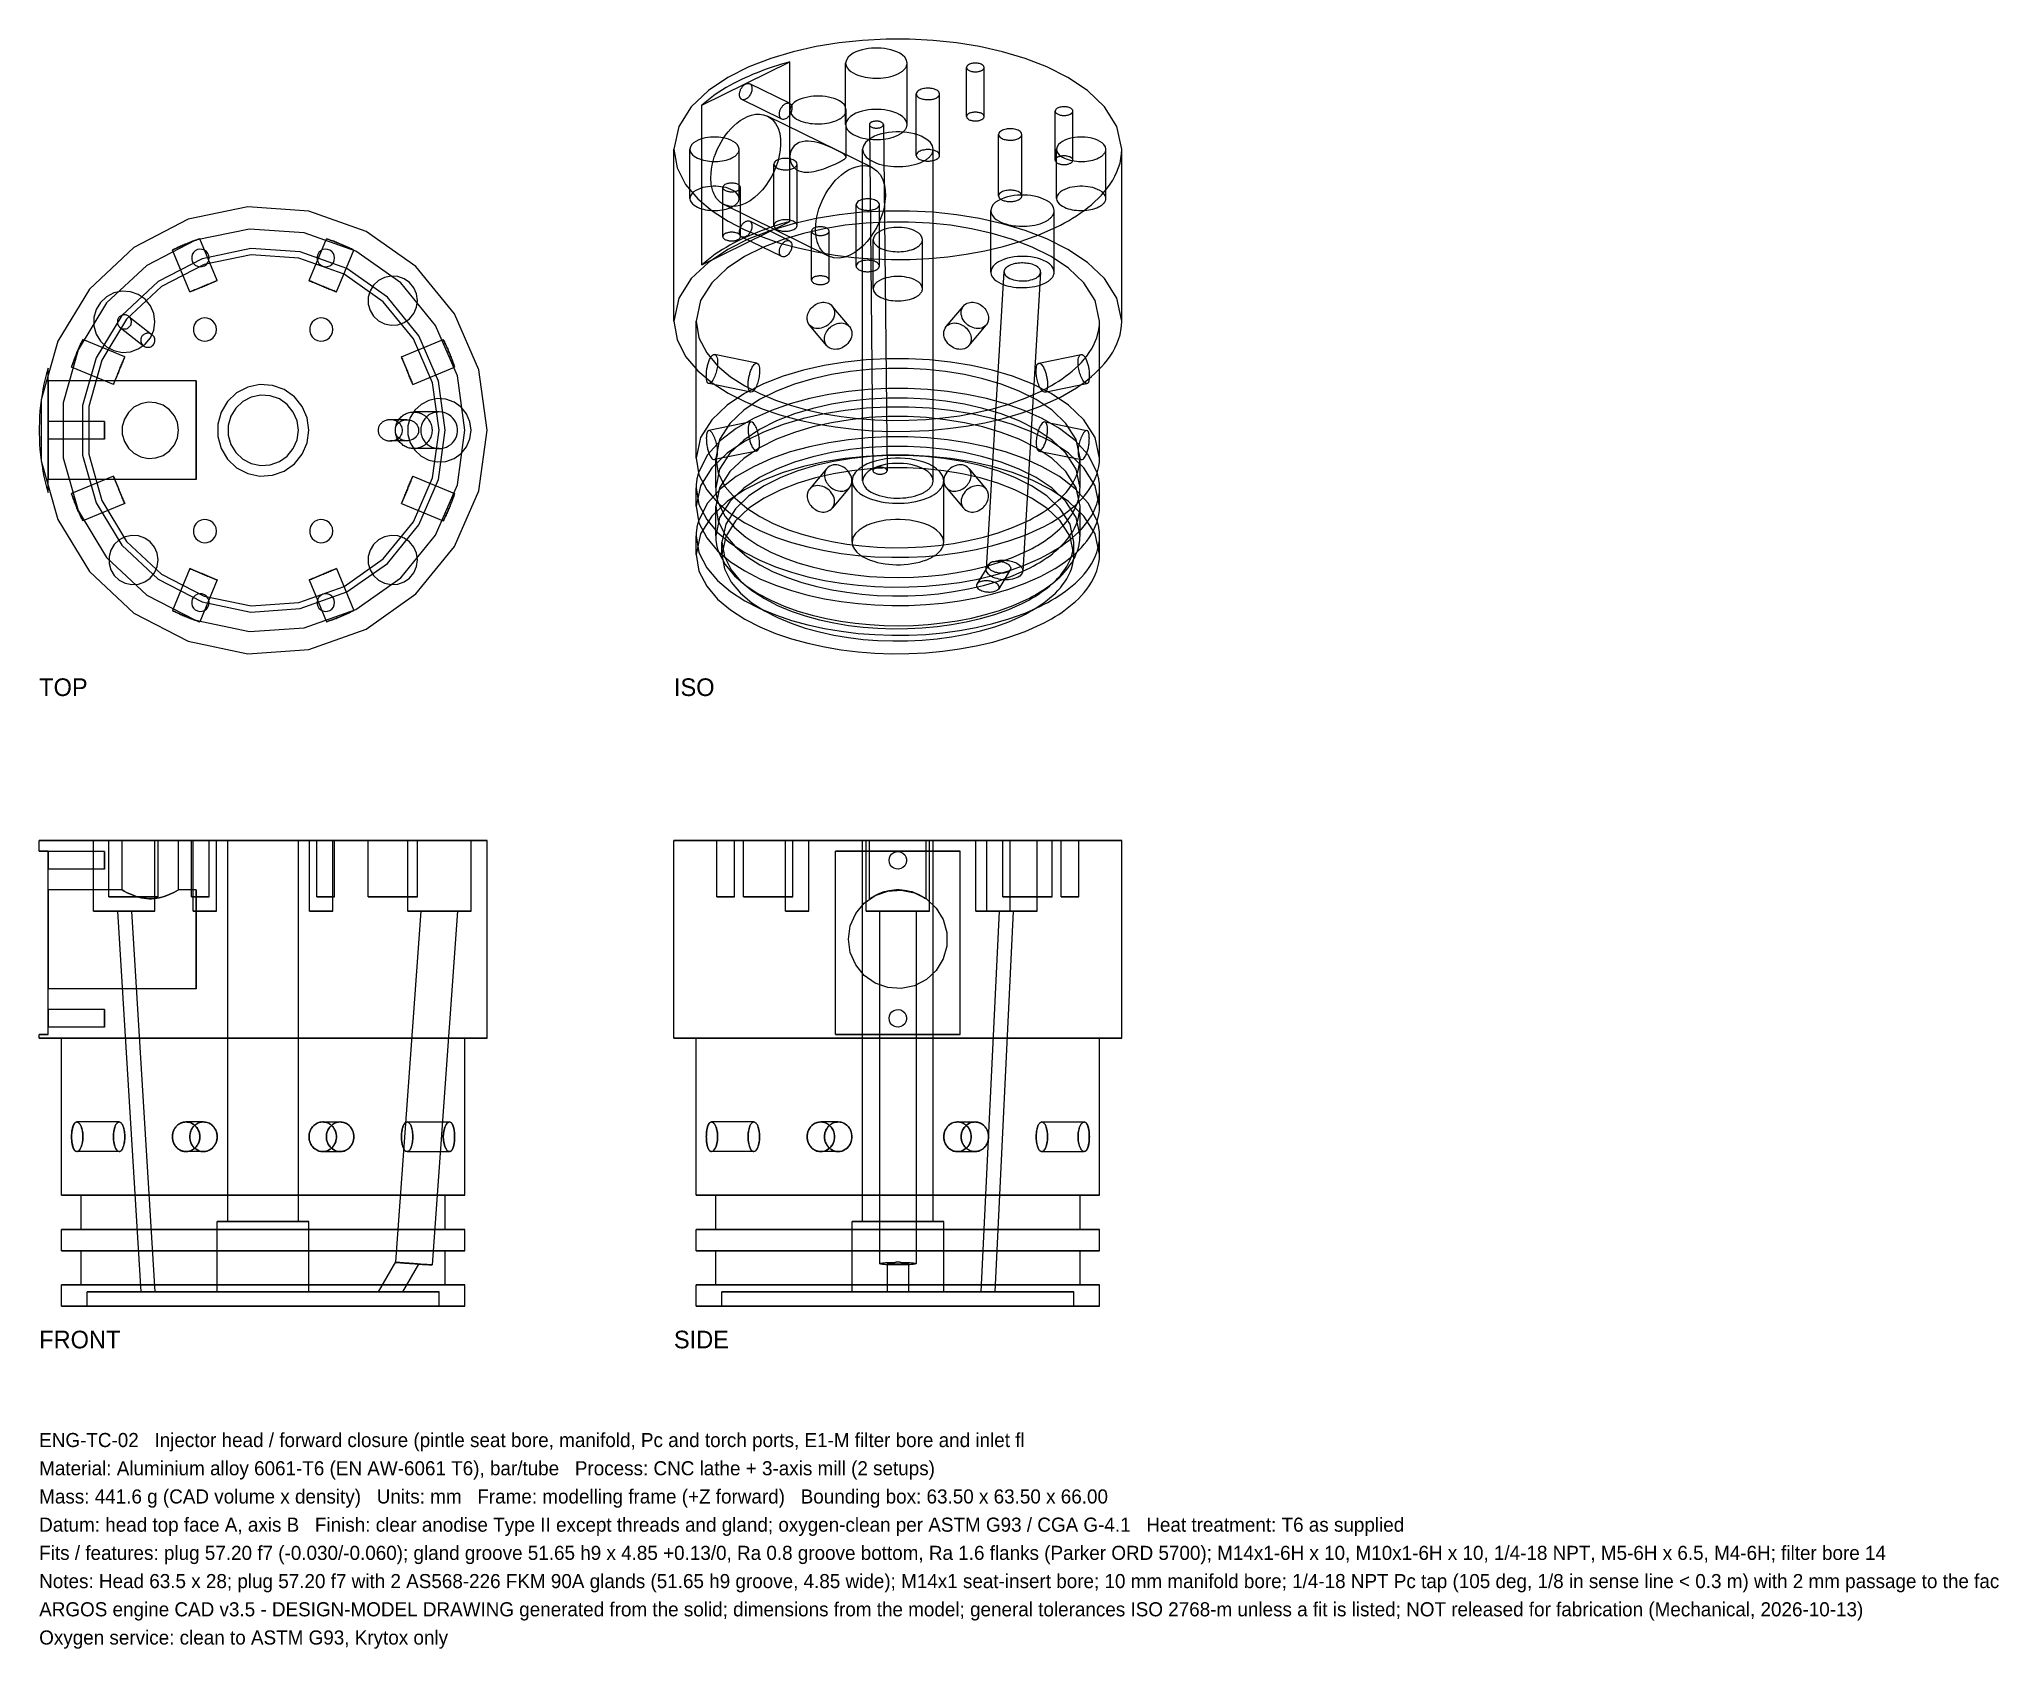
# Model space of a CAD drawing. Header units: millimetres. Extents: x 0 to 278, y -49 to 180.
import ezdxf

# ---------------------------------------------------------------- set-up
doc = ezdxf.new("R2010")
doc.units = ezdxf.units.MM
for name, color, linetype in [('FRONT_HIDDEN', 8, 'CONTINUOUS'), ('FRONT_VISIBLE', 7, 'Continuous'), ('ISO_HIDDEN', 8, 'CONTINUOUS'), ('ISO_VISIBLE', 7, 'Continuous'), ('SIDE_HIDDEN', 8, 'CONTINUOUS'), ('SIDE_VISIBLE', 7, 'Continuous'), ('TOP_HIDDEN', 8, 'CONTINUOUS'), ('TOP_VISIBLE', 7, 'Continuous')]:
    doc.layers.add(name, color=color, linetype=linetype)

msp = doc.modelspace()

# ---------------------------------------------------------------- texts
for s, p in [('ENG-TC-02   Injector head / forward closure (pintle seat bore, manifold, Pc and torch ports, E1-M filter bore and inlet fl', (0, -20)), ('Material: Aluminium alloy 6061-T6 (EN AW-6061 T6), bar/tube   Process: CNC lathe + 3-axis mill (2 setups)', (0, -24)), ('Mass: 441.6 g (CAD volume x density)   Units: mm   Frame: modelling frame (+Z forward)   Bounding box: 63.50 x 63.50 x 66.00', (0, -28)), ('Datum: head top face A, axis B   Finish: clear anodise Type II except threads and gland; oxygen-clean per ASTM G93 / CGA G-4.1   Heat treatment: T6 as supplied', (0, -32)), ('Fits / features: plug 57.20 f7 (-0.030/-0.060); gland groove 51.65 h9 x 4.85 +0.13/0, Ra 0.8 groove bottom, Ra 1.6 flanks (Parker ORD 5700); M14x1-6H x 10, M10x1-6H x 10, 1/4-18 NPT, M5-6H x 6.5, M4-6H; filter bore 14', (0, -36)), ('Notes: Head 63.5 x 28; plug 57.20 f7 with 2 AS568-226 FKM 90A glands (51.65 h9 groove, 4.85 wide); M14x1 seat-insert bore; 10 mm manifold bore; 1/4-18 NPT Pc tap (105 deg, 1/8 in sense line < 0.3 m) with 2 mm passage to the fac', (0, -40)), ('ARGOS engine CAD v3.5 - DESIGN-MODEL DRAWING generated from the solid; dimensions from the model; general tolerances ISO 2768-m unless a fit is listed; NOT released for fabrication (Mechanical, 2026-10-13)', (0, -44)), ('Oxygen service: clean to ASTM G93, Krytox only', (0, -48))]:
    msp.add_text(s, height=2).set_placement(p)
at = {"layer": 'FRONT_VISIBLE'}
msp.add_text('FRONT', height=2.5, dxfattribs=at).set_placement((0, -6))
at = {"layer": 'ISO_VISIBLE'}
msp.add_text('ISO', height=2.5, dxfattribs=at).set_placement((90, 86.5))
at = {"layer": 'SIDE_VISIBLE'}
msp.add_text('SIDE', height=2.5, dxfattribs=at).set_placement((90, -6))
at = {"layer": 'TOP_VISIBLE'}
msp.add_text('TOP', height=2.5, dxfattribs=at).set_placement((0, 86.5))

# ---------------------------------------------------------------- linework, layer by layer
at = {"layer": 'FRONT_HIDDEN'}
for points in [[(63.5, 66), (60.74, 66), (57.98, 66), (55.22, 66), (52.46, 66), (49.7, 66), (46.93, 66), (44.17, 66), (41.41, 66), (38.65, 66), (35.89, 66), (33.13, 66), (30.37, 66), (27.61, 66), (24.85, 66), (22.09, 66), (19.33, 66), (16.57, 66), (13.8, 66), (11.04, 66), (8.28, 66), (5.52, 66), (2.76, 66), (0, 66)], [(1.25, 64.51), (1.2, 64.51), (1.14, 64.51), (1.09, 64.51), (1.03, 64.51), (0.98, 64.51), (0.92, 64.51), (0.87, 64.51), (0.82, 64.51), (0.76, 64.51), (0.71, 64.51), (0.65, 64.51), (0.6, 64.51), (0.54, 64.51), (0.49, 64.51), (0.43, 64.51), (0.38, 64.51), (0.33, 64.51), (0.27, 64.51), (0.22, 64.51), (0.16, 64.51), (0.11, 64.51), (0.05, 64.51), (0, 64.51)], [(1.25, 38.49), (1.25, 64.51)], [(1.25, 63.2), (1.25, 63.25), (1.25, 63.31), (1.25, 63.36), (1.25, 63.42), (1.25, 63.47), (1.25, 63.53), (1.25, 63.58), (1.25, 63.63), (1.25, 63.69), (1.25, 63.74), (1.25, 63.8), (1.25, 63.85), (1.25, 63.91), (1.25, 63.96), (1.25, 64.02), (1.25, 64.07), (1.25, 64.12), (1.25, 64.18), (1.25, 64.23), (1.25, 64.29), (1.25, 64.34), (1.25, 64.4), (1.25, 64.45)], [(1.25, 64.45), (1.25, 64.34), (1.25, 64.23), (1.25, 64.12), (1.25, 64.02), (1.25, 63.91), (1.25, 63.8), (1.25, 63.69), (1.25, 63.58), (1.25, 63.47), (1.25, 63.36), (1.25, 63.25), (1.25, 63.15), (1.25, 63.04), (1.25, 62.93), (1.25, 62.82), (1.25, 62.71), (1.25, 62.6), (1.25, 62.49), (1.25, 62.38), (1.25, 62.28), (1.25, 62.17), (1.25, 62.06), (1.25, 61.95)], [(9.25, 64.45), (1.25, 64.45)], [(16.4, 66), (16.02, 66), (15.64, 66), (15.26, 66), (14.89, 66), (14.51, 66), (14.13, 66), (13.75, 66), (13.37, 66), (13, 66), (12.62, 66), (12.24, 66), (11.86, 66), (11.48, 66), (11.1, 66), (10.73, 66), (10.35, 66), (9.97, 66), (9.59, 66), (9.21, 66), (8.83, 66), (8.46, 66), (8.08, 66), (7.7, 66)], [(7.7, 66), (8.08, 66), (8.46, 66), (8.83, 66), (9.21, 66), (9.59, 66), (9.97, 66), (10.35, 66), (10.73, 66), (11.1, 66), (11.48, 66), (11.86, 66), (12.24, 66), (12.62, 66), (13, 66), (13.37, 66), (13.75, 66), (14.13, 66), (14.51, 66), (14.89, 66), (15.26, 66), (15.64, 66), (16.02, 66), (16.4, 66)], [(7.7, 56), (7.7, 66)], [(9.25, 63.2), (9.25, 63.25), (9.25, 63.31), (9.25, 63.36), (9.25, 63.42), (9.25, 63.47), (9.25, 63.53), (9.25, 63.58), (9.25, 63.63), (9.25, 63.69), (9.25, 63.74), (9.25, 63.8), (9.25, 63.85), (9.25, 63.91), (9.25, 63.96), (9.25, 64.02), (9.25, 64.07), (9.25, 64.12), (9.25, 64.18), (9.25, 64.23), (9.25, 64.29), (9.25, 64.34), (9.25, 64.4), (9.25, 64.45)], [(9.25, 64.45), (9.25, 64.34), (9.25, 64.23), (9.25, 64.12), (9.25, 64.02), (9.25, 63.91), (9.25, 63.8), (9.25, 63.69), (9.25, 63.58), (9.25, 63.47), (9.25, 63.36), (9.25, 63.25), (9.25, 63.15), (9.25, 63.04), (9.25, 62.93), (9.25, 62.82), (9.25, 62.71), (9.25, 62.6), (9.25, 62.49), (9.25, 62.38), (9.25, 62.28), (9.25, 62.17), (9.25, 62.06), (9.25, 61.95)], [(16.87, 66), (16.56, 66), (16.26, 66), (15.95, 66), (15.65, 66), (15.34, 66), (15.04, 66), (14.73, 66), (14.43, 66), (14.13, 66), (13.82, 66), (13.52, 66), (13.21, 66), (12.91, 66), (12.6, 66), (12.3, 66), (12, 66), (11.69, 66), (11.39, 66), (11.08, 66), (10.78, 66), (10.47, 66), (10.17, 66), (9.87, 66)], [(9.87, 66), (10.17, 66), (10.47, 66), (10.78, 66), (11.08, 66), (11.39, 66), (11.69, 66), (12, 66), (12.3, 66), (12.6, 66), (12.91, 66), (13.21, 66), (13.52, 66), (13.82, 66), (14.13, 66), (14.43, 66), (14.73, 66), (15.04, 66), (15.34, 66), (15.65, 66), (15.95, 66), (16.26, 66), (16.56, 66), (16.87, 66)], [(9.87, 58), (9.87, 66)], [(19.75, 66), (19.4, 66), (19.05, 66), (18.71, 66), (18.36, 66), (18.01, 66), (17.66, 66), (17.32, 66), (16.97, 66), (16.62, 66), (16.27, 66), (15.92, 66), (15.58, 66), (15.23, 66), (14.88, 66), (14.53, 66), (14.18, 66), (13.84, 66), (13.49, 66), (13.14, 66), (12.79, 66), (12.45, 66), (12.1, 66), (11.75, 66)], [(11.75, 66), (12.1, 66), (12.45, 66), (12.79, 66), (13.14, 66), (13.49, 66), (13.84, 66), (14.18, 66), (14.53, 66), (14.88, 66), (15.23, 66), (15.58, 66), (15.92, 66), (16.27, 66), (16.62, 66), (16.97, 66), (17.32, 66), (17.66, 66), (18.01, 66), (18.36, 66), (18.71, 66), (19.05, 66), (19.4, 66), (19.75, 66)], [(11.75, 59), (11.75, 66)], [(16.4, 56), (16.4, 66)], [(16.87, 58), (16.87, 66)], [(19.75, 59), (19.75, 66)], [(24.11, 66), (24, 66), (23.89, 66), (23.78, 66), (23.67, 66), (23.56, 66), (23.46, 66), (23.35, 66), (23.24, 66), (23.13, 66), (23.02, 66), (22.91, 66), (22.8, 66), (22.69, 66), (22.59, 66), (22.48, 66), (22.37, 66), (22.26, 66), (22.15, 66), (22.04, 66), (21.93, 66), (21.82, 66), (21.72, 66), (21.61, 66)], [(21.61, 66), (21.72, 66), (21.82, 66), (21.93, 66), (22.04, 66), (22.15, 66), (22.26, 66), (22.37, 66), (22.48, 66), (22.59, 66), (22.69, 66), (22.8, 66), (22.91, 66), (23.02, 66), (23.13, 66), (23.24, 66), (23.35, 66), (23.46, 66), (23.56, 66), (23.67, 66), (23.78, 66), (23.89, 66), (24, 66), (24.11, 66)], [(24.11, 66), (24, 66), (23.89, 66), (23.78, 66), (23.67, 66), (23.56, 66), (23.46, 66), (23.35, 66), (23.24, 66), (23.13, 66), (23.02, 66), (22.91, 66), (22.8, 66), (22.69, 66), (22.59, 66), (22.48, 66), (22.37, 66), (22.26, 66), (22.15, 66), (22.04, 66), (21.93, 66), (21.82, 66), (21.72, 66), (21.61, 66)], [(21.61, 66), (21.72, 66), (21.82, 66), (21.93, 66), (22.04, 66), (22.15, 66), (22.26, 66), (22.37, 66), (22.48, 66), (22.59, 66), (22.69, 66), (22.8, 66), (22.91, 66), (23.02, 66), (23.13, 66), (23.24, 66), (23.35, 66), (23.46, 66), (23.56, 66), (23.67, 66), (23.78, 66), (23.89, 66), (24, 66), (24.11, 66)], [(21.61, 58), (21.61, 66)], [(21.61, 58), (21.61, 66)], [(25.15, 66), (25.01, 66), (24.86, 66), (24.72, 66), (24.58, 66), (24.43, 66), (24.29, 66), (24.15, 66), (24, 66), (23.86, 66), (23.72, 66), (23.57, 66), (23.43, 66), (23.28, 66), (23.14, 66), (23, 66), (22.85, 66), (22.71, 66), (22.57, 66), (22.42, 66), (22.28, 66), (22.14, 66), (21.99, 66), (21.85, 66)], [(21.85, 66), (21.99, 66), (22.14, 66), (22.28, 66), (22.42, 66), (22.57, 66), (22.71, 66), (22.85, 66), (23, 66), (23.14, 66), (23.28, 66), (23.43, 66), (23.57, 66), (23.72, 66), (23.86, 66), (24, 66), (24.15, 66), (24.29, 66), (24.43, 66), (24.58, 66), (24.72, 66), (24.86, 66), (25.01, 66), (25.15, 66)], [(25.15, 66), (25.01, 66), (24.86, 66), (24.72, 66), (24.58, 66), (24.43, 66), (24.29, 66), (24.15, 66), (24, 66), (23.86, 66), (23.72, 66), (23.57, 66), (23.43, 66), (23.28, 66), (23.14, 66), (23, 66), (22.85, 66), (22.71, 66), (22.57, 66), (22.42, 66), (22.28, 66), (22.14, 66), (21.99, 66), (21.85, 66)], [(21.85, 66), (21.99, 66), (22.14, 66), (22.28, 66), (22.42, 66), (22.57, 66), (22.71, 66), (22.85, 66), (23, 66), (23.14, 66), (23.28, 66), (23.43, 66), (23.57, 66), (23.72, 66), (23.86, 66), (24, 66), (24.15, 66), (24.29, 66), (24.43, 66), (24.58, 66), (24.72, 66), (24.86, 66), (25.01, 66), (25.15, 66)], [(21.85, 56), (21.85, 66)], [(21.85, 56), (21.85, 66)], [(24.11, 58), (24.11, 66)], [(24.11, 58), (24.11, 66)], [(25.15, 56), (25.15, 66)], [(25.15, 56), (25.15, 66)], [(36.75, 66), (36.32, 66), (35.88, 66), (35.45, 66), (35.01, 66), (34.58, 66), (34.14, 66), (33.71, 66), (33.27, 66), (32.84, 66), (32.4, 66), (31.97, 66), (31.53, 66), (31.1, 66), (30.66, 66), (30.23, 66), (29.79, 66), (29.36, 66), (28.92, 66), (28.49, 66), (28.05, 66), (27.62, 66), (27.18, 66), (26.75, 66)], [(26.75, 66), (27.18, 66), (27.62, 66), (28.05, 66), (28.49, 66), (28.92, 66), (29.36, 66), (29.79, 66), (30.23, 66), (30.66, 66), (31.1, 66), (31.53, 66), (31.97, 66), (32.4, 66), (32.84, 66), (33.27, 66), (33.71, 66), (34.14, 66), (34.58, 66), (35.01, 66), (35.45, 66), (35.88, 66), (36.32, 66), (36.75, 66)], [(26.75, 12), (26.75, 66)], [(36.75, 12), (36.75, 66)], [(41.65, 66), (41.51, 66), (41.36, 66), (41.22, 66), (41.08, 66), (40.93, 66), (40.79, 66), (40.65, 66), (40.5, 66), (40.36, 66), (40.22, 66), (40.07, 66), (39.93, 66), (39.78, 66), (39.64, 66), (39.5, 66), (39.35, 66), (39.21, 66), (39.07, 66), (38.92, 66), (38.78, 66), (38.64, 66), (38.49, 66), (38.35, 66)], [(38.35, 66), (38.49, 66), (38.64, 66), (38.78, 66), (38.92, 66), (39.07, 66), (39.21, 66), (39.35, 66), (39.5, 66), (39.64, 66), (39.78, 66), (39.93, 66), (40.07, 66), (40.22, 66), (40.36, 66), (40.5, 66), (40.65, 66), (40.79, 66), (40.93, 66), (41.08, 66), (41.22, 66), (41.36, 66), (41.51, 66), (41.65, 66)], [(41.65, 66), (41.51, 66), (41.36, 66), (41.22, 66), (41.08, 66), (40.93, 66), (40.79, 66), (40.65, 66), (40.5, 66), (40.36, 66), (40.22, 66), (40.07, 66), (39.93, 66), (39.78, 66), (39.64, 66), (39.5, 66), (39.35, 66), (39.21, 66), (39.07, 66), (38.92, 66), (38.78, 66), (38.64, 66), (38.49, 66), (38.35, 66)], [(38.35, 66), (38.49, 66), (38.64, 66), (38.78, 66), (38.92, 66), (39.07, 66), (39.21, 66), (39.35, 66), (39.5, 66), (39.64, 66), (39.78, 66), (39.93, 66), (40.07, 66), (40.22, 66), (40.36, 66), (40.5, 66), (40.65, 66), (40.79, 66), (40.93, 66), (41.08, 66), (41.22, 66), (41.36, 66), (41.51, 66), (41.65, 66)], [(38.35, 56), (38.35, 66)], [(38.35, 56), (38.35, 66)], [(41.89, 66), (41.78, 66), (41.68, 66), (41.57, 66), (41.46, 66), (41.35, 66), (41.24, 66), (41.13, 66), (41.02, 66), (40.91, 66), (40.81, 66), (40.7, 66), (40.59, 66), (40.48, 66), (40.37, 66), (40.26, 66), (40.15, 66), (40.04, 66), (39.94, 66), (39.83, 66), (39.72, 66), (39.61, 66), (39.5, 66), (39.39, 66)], [(39.39, 66), (39.5, 66), (39.61, 66), (39.72, 66), (39.83, 66), (39.94, 66), (40.04, 66), (40.15, 66), (40.26, 66), (40.37, 66), (40.48, 66), (40.59, 66), (40.7, 66), (40.81, 66), (40.91, 66), (41.02, 66), (41.13, 66), (41.24, 66), (41.35, 66), (41.46, 66), (41.57, 66), (41.68, 66), (41.78, 66), (41.89, 66)], [(41.89, 66), (41.78, 66), (41.68, 66), (41.57, 66), (41.46, 66), (41.35, 66), (41.24, 66), (41.13, 66), (41.02, 66), (40.91, 66), (40.81, 66), (40.7, 66), (40.59, 66), (40.48, 66), (40.37, 66), (40.26, 66), (40.15, 66), (40.04, 66), (39.94, 66), (39.83, 66), (39.72, 66), (39.61, 66), (39.5, 66), (39.39, 66)], [(39.39, 66), (39.5, 66), (39.61, 66), (39.72, 66), (39.83, 66), (39.94, 66), (40.04, 66), (40.15, 66), (40.26, 66), (40.37, 66), (40.48, 66), (40.59, 66), (40.7, 66), (40.81, 66), (40.91, 66), (41.02, 66), (41.13, 66), (41.24, 66), (41.35, 66), (41.46, 66), (41.57, 66), (41.68, 66), (41.78, 66), (41.89, 66)], [(39.39, 58), (39.39, 66)], [(39.39, 58), (39.39, 66)], [(41.65, 56), (41.65, 66)], [(41.65, 56), (41.65, 66)], [(41.89, 58), (41.89, 66)], [(41.89, 58), (41.89, 66)], [(53.63, 66), (53.33, 66), (53.03, 66), (52.72, 66), (52.42, 66), (52.11, 66), (51.81, 66), (51.5, 66), (51.2, 66), (50.9, 66), (50.59, 66), (50.29, 66), (49.98, 66), (49.68, 66), (49.37, 66), (49.07, 66), (48.77, 66), (48.46, 66), (48.16, 66), (47.85, 66), (47.55, 66), (47.24, 66), (46.94, 66), (46.63, 66)], [(46.63, 66), (46.94, 66), (47.24, 66), (47.55, 66), (47.85, 66), (48.16, 66), (48.46, 66), (48.77, 66), (49.07, 66), (49.37, 66), (49.68, 66), (49.98, 66), (50.29, 66), (50.59, 66), (50.9, 66), (51.2, 66), (51.5, 66), (51.81, 66), (52.11, 66), (52.42, 66), (52.72, 66), (53.03, 66), (53.33, 66), (53.63, 66)], [(53.63, 66), (53.33, 66), (53.03, 66), (52.72, 66), (52.42, 66), (52.11, 66), (51.81, 66), (51.5, 66), (51.2, 66), (50.9, 66), (50.59, 66), (50.29, 66), (49.98, 66), (49.68, 66), (49.37, 66), (49.07, 66), (48.77, 66), (48.46, 66), (48.16, 66), (47.85, 66), (47.55, 66), (47.24, 66), (46.94, 66), (46.63, 66)], [(46.63, 66), (46.94, 66), (47.24, 66), (47.55, 66), (47.85, 66), (48.16, 66), (48.46, 66), (48.77, 66), (49.07, 66), (49.37, 66), (49.68, 66), (49.98, 66), (50.29, 66), (50.59, 66), (50.9, 66), (51.2, 66), (51.5, 66), (51.81, 66), (52.11, 66), (52.42, 66), (52.72, 66), (53.03, 66), (53.33, 66), (53.63, 66)], [(46.63, 58), (46.63, 66)], [(46.63, 58), (46.63, 66)], [(61.25, 66), (60.86, 66), (60.47, 66), (60.08, 66), (59.68, 66), (59.29, 66), (58.9, 66), (58.51, 66), (58.12, 66), (57.73, 66), (57.34, 66), (56.95, 66), (56.55, 66), (56.16, 66), (55.77, 66), (55.38, 66), (54.99, 66), (54.6, 66), (54.21, 66), (53.82, 66), (53.42, 66), (53.03, 66), (52.64, 66), (52.25, 66)], [(52.25, 66), (52.64, 66), (53.03, 66), (53.42, 66), (53.82, 66), (54.21, 66), (54.6, 66), (54.99, 66), (55.38, 66), (55.77, 66), (56.16, 66), (56.55, 66), (56.95, 66), (57.34, 66), (57.73, 66), (58.12, 66), (58.51, 66), (58.9, 66), (59.29, 66), (59.68, 66), (60.08, 66), (60.47, 66), (60.86, 66), (61.25, 66)], [(52.25, 56), (52.25, 66)], [(53.63, 58), (53.63, 66)], [(53.63, 58), (53.63, 66)], [(61.25, 56), (61.25, 66)], [(1.25, 61.95), (1.25, 62), (1.25, 62.06), (1.25, 62.11), (1.25, 62.17), (1.25, 62.22), (1.25, 62.28), (1.25, 62.33), (1.25, 62.38), (1.25, 62.44), (1.25, 62.49), (1.25, 62.55), (1.25, 62.6), (1.25, 62.66), (1.25, 62.71), (1.25, 62.77), (1.25, 62.82), (1.25, 62.87), (1.25, 62.93), (1.25, 62.98), (1.25, 63.04), (1.25, 63.09), (1.25, 63.15), (1.25, 63.2)], [(9.25, 61.95), (1.25, 61.95)], [(9.25, 61.95), (9.25, 62), (9.25, 62.06), (9.25, 62.11), (9.25, 62.17), (9.25, 62.22), (9.25, 62.28), (9.25, 62.33), (9.25, 62.38), (9.25, 62.44), (9.25, 62.49), (9.25, 62.55), (9.25, 62.6), (9.25, 62.66), (9.25, 62.71), (9.25, 62.77), (9.25, 62.82), (9.25, 62.87), (9.25, 62.93), (9.25, 62.98), (9.25, 63.04), (9.25, 63.09), (9.25, 63.15), (9.25, 63.2)], [(1.25, 52), (1.25, 52.3), (1.25, 52.61), (1.25, 52.91), (1.25, 53.22), (1.25, 53.52), (1.25, 53.83), (1.25, 54.13), (1.25, 54.43), (1.25, 54.74), (1.25, 55.04), (1.25, 55.35), (1.25, 55.65), (1.25, 55.96), (1.25, 56.26), (1.25, 56.57), (1.25, 56.87), (1.25, 57.17), (1.25, 57.48), (1.25, 57.78), (1.25, 58.09), (1.25, 58.39), (1.25, 58.7), (1.25, 59)], [(1.25, 59), (1.25, 58.39), (1.25, 57.78), (1.25, 57.17), (1.25, 56.57), (1.25, 55.96), (1.25, 55.35), (1.25, 54.74), (1.25, 54.13), (1.25, 53.52), (1.25, 52.91), (1.25, 52.3), (1.25, 51.7), (1.25, 51.09), (1.25, 50.48), (1.25, 49.87), (1.25, 49.26), (1.25, 48.65), (1.25, 48.04), (1.25, 47.43), (1.25, 46.83), (1.25, 46.22), (1.25, 45.61), (1.25, 45)], [(11.75, 59), (1.25, 59)], [(19.75, 59), (19.43, 58.82), (19.1, 58.65), (18.77, 58.49), (18.43, 58.34), (18.09, 58.2), (17.74, 58.08), (17.39, 57.97), (17.03, 57.89), (16.67, 57.82), (16.3, 57.77), (15.93, 57.75), (15.57, 57.75), (15.2, 57.77), (14.83, 57.82), (14.47, 57.89), (14.11, 57.97), (13.76, 58.08), (13.41, 58.2), (13.07, 58.34), (12.73, 58.49), (12.4, 58.65), (12.07, 58.82), (11.75, 59)], [(11.75, 59), (12.07, 58.82), (12.4, 58.65), (12.73, 58.49), (13.07, 58.34), (13.41, 58.2), (13.76, 58.08), (14.11, 57.97), (14.47, 57.89), (14.83, 57.82), (15.2, 57.77), (15.57, 57.75), (15.93, 57.75), (16.3, 57.77), (16.67, 57.82), (17.03, 57.89), (17.39, 57.97), (17.74, 58.08), (18.09, 58.2), (18.43, 58.34), (18.77, 58.49), (19.1, 58.65), (19.43, 58.82), (19.75, 59)], [(22.25, 59), (19.75, 59)], [(22.25, 52), (22.25, 52.3), (22.25, 52.61), (22.25, 52.91), (22.25, 53.22), (22.25, 53.52), (22.25, 53.83), (22.25, 54.13), (22.25, 54.43), (22.25, 54.74), (22.25, 55.04), (22.25, 55.35), (22.25, 55.65), (22.25, 55.96), (22.25, 56.26), (22.25, 56.57), (22.25, 56.87), (22.25, 57.17), (22.25, 57.48), (22.25, 57.78), (22.25, 58.09), (22.25, 58.39), (22.25, 58.7), (22.25, 59)], [(22.25, 59), (22.25, 58.39), (22.25, 57.78), (22.25, 57.17), (22.25, 56.57), (22.25, 55.96), (22.25, 55.35), (22.25, 54.74), (22.25, 54.13), (22.25, 53.52), (22.25, 52.91), (22.25, 52.3), (22.25, 51.7), (22.25, 51.09), (22.25, 50.48), (22.25, 49.87), (22.25, 49.26), (22.25, 48.65), (22.25, 48.04), (22.25, 47.43), (22.25, 46.83), (22.25, 46.22), (22.25, 45.61), (22.25, 45)], [(16.4, 56), (16.02, 56), (15.64, 56), (15.26, 56), (14.89, 56), (14.51, 56), (14.13, 56), (13.75, 56), (13.37, 56), (13, 56), (12.62, 56), (12.24, 56), (11.86, 56), (11.48, 56), (11.1, 56), (10.73, 56), (10.35, 56), (9.97, 56), (9.59, 56), (9.21, 56), (8.83, 56), (8.46, 56), (8.08, 56), (7.7, 56)], [(7.7, 56), (8.08, 56), (8.46, 56), (8.83, 56), (9.21, 56), (9.59, 56), (9.97, 56), (10.35, 56), (10.73, 56), (11.1, 56), (11.48, 56), (11.86, 56), (12.24, 56), (12.62, 56), (13, 56), (13.37, 56), (13.75, 56), (14.13, 56), (14.51, 56), (14.89, 56), (15.26, 56), (15.64, 56), (16.02, 56), (16.4, 56)], [(16.87, 58), (16.56, 58), (16.26, 58), (15.95, 58), (15.65, 58), (15.34, 58), (15.04, 58), (14.73, 58), (14.43, 58), (14.13, 58), (13.82, 58), (13.52, 58), (13.21, 58), (12.91, 58), (12.6, 58), (12.3, 58), (12, 58), (11.69, 58), (11.39, 58), (11.08, 58), (10.78, 58), (10.47, 58), (10.17, 58), (9.87, 58)], [(9.87, 58), (10.17, 58), (10.47, 58), (10.78, 58), (11.08, 58), (11.39, 58), (11.69, 58), (12, 58), (12.3, 58), (12.6, 58), (12.91, 58), (13.21, 58), (13.52, 58), (13.82, 58), (14.13, 58), (14.43, 58), (14.73, 58), (15.04, 58), (15.34, 58), (15.65, 58), (15.95, 58), (16.26, 58), (16.56, 58), (16.87, 58)], [(11.08, 56), (14.41, 2)], [(11.08, 56), (11.17, 56), (11.25, 56), (11.34, 56), (11.43, 56), (11.51, 56), (11.6, 56), (11.69, 56), (11.78, 56), (11.86, 56), (11.95, 56), (12.04, 56), (12.12, 56), (12.21, 56), (12.3, 56), (12.39, 56), (12.47, 56), (12.56, 56), (12.65, 56), (12.73, 56), (12.82, 56), (12.91, 56), (13, 56), (13.08, 56)], [(13.08, 56), (13, 56), (12.91, 56), (12.82, 56), (12.73, 56), (12.65, 56), (12.56, 56), (12.47, 56), (12.39, 56), (12.3, 56), (12.21, 56), (12.12, 56), (12.04, 56), (11.95, 56), (11.86, 56), (11.78, 56), (11.69, 56), (11.6, 56), (11.51, 56), (11.43, 56), (11.34, 56), (11.25, 56), (11.17, 56), (11.08, 56)], [(13.08, 56), (16.41, 2)], [(24.11, 58), (24, 58), (23.89, 58), (23.78, 58), (23.67, 58), (23.56, 58), (23.46, 58), (23.35, 58), (23.24, 58), (23.13, 58), (23.02, 58), (22.91, 58), (22.8, 58), (22.69, 58), (22.59, 58), (22.48, 58), (22.37, 58), (22.26, 58), (22.15, 58), (22.04, 58), (21.93, 58), (21.82, 58), (21.72, 58), (21.61, 58)], [(21.61, 58), (21.72, 58), (21.82, 58), (21.93, 58), (22.04, 58), (22.15, 58), (22.26, 58), (22.37, 58), (22.48, 58), (22.59, 58), (22.69, 58), (22.8, 58), (22.91, 58), (23.02, 58), (23.13, 58), (23.24, 58), (23.35, 58), (23.46, 58), (23.56, 58), (23.67, 58), (23.78, 58), (23.89, 58), (24, 58), (24.11, 58)], [(24.11, 58), (24, 58), (23.89, 58), (23.78, 58), (23.67, 58), (23.56, 58), (23.46, 58), (23.35, 58), (23.24, 58), (23.13, 58), (23.02, 58), (22.91, 58), (22.8, 58), (22.69, 58), (22.59, 58), (22.48, 58), (22.37, 58), (22.26, 58), (22.15, 58), (22.04, 58), (21.93, 58), (21.82, 58), (21.72, 58), (21.61, 58)], [(21.61, 58), (21.72, 58), (21.82, 58), (21.93, 58), (22.04, 58), (22.15, 58), (22.26, 58), (22.37, 58), (22.48, 58), (22.59, 58), (22.69, 58), (22.8, 58), (22.91, 58), (23.02, 58), (23.13, 58), (23.24, 58), (23.35, 58), (23.46, 58), (23.56, 58), (23.67, 58), (23.78, 58), (23.89, 58), (24, 58), (24.11, 58)], [(25.15, 56), (25.01, 56), (24.86, 56), (24.72, 56), (24.58, 56), (24.43, 56), (24.29, 56), (24.15, 56), (24, 56), (23.86, 56), (23.72, 56), (23.57, 56), (23.43, 56), (23.28, 56), (23.14, 56), (23, 56), (22.85, 56), (22.71, 56), (22.57, 56), (22.42, 56), (22.28, 56), (22.14, 56), (21.99, 56), (21.85, 56)], [(21.85, 56), (21.99, 56), (22.14, 56), (22.28, 56), (22.42, 56), (22.57, 56), (22.71, 56), (22.85, 56), (23, 56), (23.14, 56), (23.28, 56), (23.43, 56), (23.57, 56), (23.72, 56), (23.86, 56), (24, 56), (24.15, 56), (24.29, 56), (24.43, 56), (24.58, 56), (24.72, 56), (24.86, 56), (25.01, 56), (25.15, 56)], [(25.15, 56), (25.01, 56), (24.86, 56), (24.72, 56), (24.58, 56), (24.43, 56), (24.29, 56), (24.15, 56), (24, 56), (23.86, 56), (23.72, 56), (23.57, 56), (23.43, 56), (23.28, 56), (23.14, 56), (23, 56), (22.85, 56), (22.71, 56), (22.57, 56), (22.42, 56), (22.28, 56), (22.14, 56), (21.99, 56), (21.85, 56)], [(21.85, 56), (21.99, 56), (22.14, 56), (22.28, 56), (22.42, 56), (22.57, 56), (22.71, 56), (22.85, 56), (23, 56), (23.14, 56), (23.28, 56), (23.43, 56), (23.57, 56), (23.72, 56), (23.86, 56), (24, 56), (24.15, 56), (24.29, 56), (24.43, 56), (24.58, 56), (24.72, 56), (24.86, 56), (25.01, 56), (25.15, 56)], [(41.65, 56), (41.51, 56), (41.36, 56), (41.22, 56), (41.08, 56), (40.93, 56), (40.79, 56), (40.65, 56), (40.5, 56), (40.36, 56), (40.22, 56), (40.07, 56), (39.93, 56), (39.78, 56), (39.64, 56), (39.5, 56), (39.35, 56), (39.21, 56), (39.07, 56), (38.92, 56), (38.78, 56), (38.64, 56), (38.49, 56), (38.35, 56)], [(38.35, 56), (38.49, 56), (38.64, 56), (38.78, 56), (38.92, 56), (39.07, 56), (39.21, 56), (39.35, 56), (39.5, 56), (39.64, 56), (39.78, 56), (39.93, 56), (40.07, 56), (40.22, 56), (40.36, 56), (40.5, 56), (40.65, 56), (40.79, 56), (40.93, 56), (41.08, 56), (41.22, 56), (41.36, 56), (41.51, 56), (41.65, 56)], [(41.65, 56), (41.51, 56), (41.36, 56), (41.22, 56), (41.08, 56), (40.93, 56), (40.79, 56), (40.65, 56), (40.5, 56), (40.36, 56), (40.22, 56), (40.07, 56), (39.93, 56), (39.78, 56), (39.64, 56), (39.5, 56), (39.35, 56), (39.21, 56), (39.07, 56), (38.92, 56), (38.78, 56), (38.64, 56), (38.49, 56), (38.35, 56)], [(38.35, 56), (38.49, 56), (38.64, 56), (38.78, 56), (38.92, 56), (39.07, 56), (39.21, 56), (39.35, 56), (39.5, 56), (39.64, 56), (39.78, 56), (39.93, 56), (40.07, 56), (40.22, 56), (40.36, 56), (40.5, 56), (40.65, 56), (40.79, 56), (40.93, 56), (41.08, 56), (41.22, 56), (41.36, 56), (41.51, 56), (41.65, 56)], [(41.89, 58), (41.78, 58), (41.68, 58), (41.57, 58), (41.46, 58), (41.35, 58), (41.24, 58), (41.13, 58), (41.02, 58), (40.91, 58), (40.81, 58), (40.7, 58), (40.59, 58), (40.48, 58), (40.37, 58), (40.26, 58), (40.15, 58), (40.04, 58), (39.94, 58), (39.83, 58), (39.72, 58), (39.61, 58), (39.5, 58), (39.39, 58)], [(39.39, 58), (39.5, 58), (39.61, 58), (39.72, 58), (39.83, 58), (39.94, 58), (40.04, 58), (40.15, 58), (40.26, 58), (40.37, 58), (40.48, 58), (40.59, 58), (40.7, 58), (40.81, 58), (40.91, 58), (41.02, 58), (41.13, 58), (41.24, 58), (41.35, 58), (41.46, 58), (41.57, 58), (41.68, 58), (41.78, 58), (41.89, 58)], [(41.89, 58), (41.78, 58), (41.68, 58), (41.57, 58), (41.46, 58), (41.35, 58), (41.24, 58), (41.13, 58), (41.02, 58), (40.91, 58), (40.81, 58), (40.7, 58), (40.59, 58), (40.48, 58), (40.37, 58), (40.26, 58), (40.15, 58), (40.04, 58), (39.94, 58), (39.83, 58), (39.72, 58), (39.61, 58), (39.5, 58), (39.39, 58)], [(39.39, 58), (39.5, 58), (39.61, 58), (39.72, 58), (39.83, 58), (39.94, 58), (40.04, 58), (40.15, 58), (40.26, 58), (40.37, 58), (40.48, 58), (40.59, 58), (40.7, 58), (40.81, 58), (40.91, 58), (41.02, 58), (41.13, 58), (41.24, 58), (41.35, 58), (41.46, 58), (41.57, 58), (41.68, 58), (41.78, 58), (41.89, 58)], [(53.63, 58), (53.33, 58), (53.03, 58), (52.72, 58), (52.42, 58), (52.11, 58), (51.81, 58), (51.5, 58), (51.2, 58), (50.9, 58), (50.59, 58), (50.29, 58), (49.98, 58), (49.68, 58), (49.37, 58), (49.07, 58), (48.77, 58), (48.46, 58), (48.16, 58), (47.85, 58), (47.55, 58), (47.24, 58), (46.94, 58), (46.63, 58)], [(46.63, 58), (46.94, 58), (47.24, 58), (47.55, 58), (47.85, 58), (48.16, 58), (48.46, 58), (48.77, 58), (49.07, 58), (49.37, 58), (49.68, 58), (49.98, 58), (50.29, 58), (50.59, 58), (50.9, 58), (51.2, 58), (51.5, 58), (51.81, 58), (52.11, 58), (52.42, 58), (52.72, 58), (53.03, 58), (53.33, 58), (53.63, 58)], [(53.63, 58), (53.33, 58), (53.03, 58), (52.72, 58), (52.42, 58), (52.11, 58), (51.81, 58), (51.5, 58), (51.2, 58), (50.9, 58), (50.59, 58), (50.29, 58), (49.98, 58), (49.68, 58), (49.37, 58), (49.07, 58), (48.77, 58), (48.46, 58), (48.16, 58), (47.85, 58), (47.55, 58), (47.24, 58), (46.94, 58), (46.63, 58)], [(46.63, 58), (46.94, 58), (47.24, 58), (47.55, 58), (47.85, 58), (48.16, 58), (48.46, 58), (48.77, 58), (49.07, 58), (49.37, 58), (49.68, 58), (49.98, 58), (50.29, 58), (50.59, 58), (50.9, 58), (51.2, 58), (51.5, 58), (51.81, 58), (52.11, 58), (52.42, 58), (52.72, 58), (53.03, 58), (53.33, 58), (53.63, 58)], [(54.11, 56), (50.52, 6.27)], [(61.25, 56), (60.86, 56), (60.47, 56), (60.08, 56), (59.68, 56), (59.29, 56), (58.9, 56), (58.51, 56), (58.12, 56), (57.73, 56), (57.34, 56), (56.95, 56), (56.55, 56), (56.16, 56), (55.77, 56), (55.38, 56), (54.99, 56), (54.6, 56), (54.21, 56), (53.82, 56), (53.42, 56), (53.03, 56), (52.64, 56), (52.25, 56)], [(52.25, 56), (52.64, 56), (53.03, 56), (53.42, 56), (53.82, 56), (54.21, 56), (54.6, 56), (54.99, 56), (55.38, 56), (55.77, 56), (56.16, 56), (56.55, 56), (56.95, 56), (57.34, 56), (57.73, 56), (58.12, 56), (58.51, 56), (58.9, 56), (59.29, 56), (59.68, 56), (60.08, 56), (60.47, 56), (60.86, 56), (61.25, 56)], [(54.11, 56), (54.33, 56), (54.56, 56), (54.79, 56), (55.01, 56), (55.24, 56), (55.47, 56), (55.69, 56), (55.92, 56), (56.15, 56), (56.37, 56), (56.6, 56), (56.83, 56), (57.05, 56), (57.28, 56), (57.51, 56), (57.73, 56), (57.96, 56), (58.19, 56), (58.41, 56), (58.64, 56), (58.87, 56), (59.09, 56), (59.32, 56)], [(59.32, 56), (59.09, 56), (58.87, 56), (58.64, 56), (58.41, 56), (58.19, 56), (57.96, 56), (57.73, 56), (57.51, 56), (57.28, 56), (57.05, 56), (56.83, 56), (56.6, 56), (56.37, 56), (56.15, 56), (55.92, 56), (55.69, 56), (55.47, 56), (55.24, 56), (55.01, 56), (54.79, 56), (54.56, 56), (54.33, 56), (54.11, 56)], [(59.32, 56), (55.7, 5.82)], [(1.25, 45), (1.25, 45.3), (1.25, 45.61), (1.25, 45.91), (1.25, 46.22), (1.25, 46.52), (1.25, 46.83), (1.25, 47.13), (1.25, 47.43), (1.25, 47.74), (1.25, 48.04), (1.25, 48.35), (1.25, 48.65), (1.25, 48.96), (1.25, 49.26), (1.25, 49.57), (1.25, 49.87), (1.25, 50.17), (1.25, 50.48), (1.25, 50.78), (1.25, 51.09), (1.25, 51.39), (1.25, 51.7), (1.25, 52)], [(22.25, 45), (22.25, 45.3), (22.25, 45.61), (22.25, 45.91), (22.25, 46.22), (22.25, 46.52), (22.25, 46.83), (22.25, 47.13), (22.25, 47.43), (22.25, 47.74), (22.25, 48.04), (22.25, 48.35), (22.25, 48.65), (22.25, 48.96), (22.25, 49.26), (22.25, 49.57), (22.25, 49.87), (22.25, 50.17), (22.25, 50.48), (22.25, 50.78), (22.25, 51.09), (22.25, 51.39), (22.25, 51.7), (22.25, 52)], [(22.25, 45), (1.25, 45)], [(1.25, 40.8), (1.25, 40.85), (1.25, 40.91), (1.25, 40.96), (1.25, 41.02), (1.25, 41.07), (1.25, 41.13), (1.25, 41.18), (1.25, 41.23), (1.25, 41.29), (1.25, 41.34), (1.25, 41.4), (1.25, 41.45), (1.25, 41.51), (1.25, 41.56), (1.25, 41.62), (1.25, 41.67), (1.25, 41.72), (1.25, 41.78), (1.25, 41.83), (1.25, 41.89), (1.25, 41.94), (1.25, 42), (1.25, 42.05)], [(1.25, 42.05), (1.25, 41.94), (1.25, 41.83), (1.25, 41.72), (1.25, 41.62), (1.25, 41.51), (1.25, 41.4), (1.25, 41.29), (1.25, 41.18), (1.25, 41.07), (1.25, 40.96), (1.25, 40.85), (1.25, 40.75), (1.25, 40.64), (1.25, 40.53), (1.25, 40.42), (1.25, 40.31), (1.25, 40.2), (1.25, 40.09), (1.25, 39.98), (1.25, 39.88), (1.25, 39.77), (1.25, 39.66), (1.25, 39.55)], [(9.25, 42.05), (1.25, 42.05)], [(9.25, 40.8), (9.25, 40.85), (9.25, 40.91), (9.25, 40.96), (9.25, 41.02), (9.25, 41.07), (9.25, 41.13), (9.25, 41.18), (9.25, 41.23), (9.25, 41.29), (9.25, 41.34), (9.25, 41.4), (9.25, 41.45), (9.25, 41.51), (9.25, 41.56), (9.25, 41.62), (9.25, 41.67), (9.25, 41.72), (9.25, 41.78), (9.25, 41.83), (9.25, 41.89), (9.25, 41.94), (9.25, 42), (9.25, 42.05)], [(9.25, 42.05), (9.25, 41.94), (9.25, 41.83), (9.25, 41.72), (9.25, 41.62), (9.25, 41.51), (9.25, 41.4), (9.25, 41.29), (9.25, 41.18), (9.25, 41.07), (9.25, 40.96), (9.25, 40.85), (9.25, 40.75), (9.25, 40.64), (9.25, 40.53), (9.25, 40.42), (9.25, 40.31), (9.25, 40.2), (9.25, 40.09), (9.25, 39.98), (9.25, 39.88), (9.25, 39.77), (9.25, 39.66), (9.25, 39.55)], [(1.25, 39.55), (1.25, 39.6), (1.25, 39.66), (1.25, 39.71), (1.25, 39.77), (1.25, 39.82), (1.25, 39.88), (1.25, 39.93), (1.25, 39.98), (1.25, 40.04), (1.25, 40.09), (1.25, 40.15), (1.25, 40.2), (1.25, 40.26), (1.25, 40.31), (1.25, 40.37), (1.25, 40.42), (1.25, 40.47), (1.25, 40.53), (1.25, 40.58), (1.25, 40.64), (1.25, 40.69), (1.25, 40.75), (1.25, 40.8)], [(9.25, 39.55), (1.25, 39.55)], [(9.25, 39.55), (9.25, 39.6), (9.25, 39.66), (9.25, 39.71), (9.25, 39.77), (9.25, 39.82), (9.25, 39.88), (9.25, 39.93), (9.25, 39.98), (9.25, 40.04), (9.25, 40.09), (9.25, 40.15), (9.25, 40.2), (9.25, 40.26), (9.25, 40.31), (9.25, 40.37), (9.25, 40.42), (9.25, 40.47), (9.25, 40.53), (9.25, 40.58), (9.25, 40.64), (9.25, 40.69), (9.25, 40.75), (9.25, 40.8)], [(1.25, 38.49), (1.2, 38.49), (1.14, 38.49), (1.09, 38.49), (1.03, 38.49), (0.98, 38.49), (0.92, 38.49), (0.87, 38.49), (0.82, 38.49), (0.76, 38.49), (0.71, 38.49), (0.65, 38.49), (0.6, 38.49), (0.54, 38.49), (0.49, 38.49), (0.43, 38.49), (0.38, 38.49), (0.33, 38.49), (0.27, 38.49), (0.22, 38.49), (0.16, 38.49), (0.11, 38.49), (0.05, 38.49), (0, 38.49)], [(63.5, 38), (60.74, 38), (57.98, 38), (55.22, 38), (52.46, 38), (49.7, 38), (46.93, 38), (44.17, 38), (41.41, 38), (38.65, 38), (35.89, 38), (33.13, 38), (30.37, 38), (27.61, 38), (24.85, 38), (22.09, 38), (19.33, 38), (16.57, 38), (13.8, 38), (11.04, 38), (8.28, 38), (5.52, 38), (2.76, 38), (0, 38)], [(60.35, 38), (57.86, 38), (55.38, 38), (52.89, 38), (50.4, 38), (47.92, 38), (45.43, 38), (42.94, 38), (40.45, 38), (37.97, 38), (35.48, 38), (32.99, 38), (30.51, 38), (28.02, 38), (25.53, 38), (23.05, 38), (20.56, 38), (18.07, 38), (15.58, 38), (13.1, 38), (10.61, 38), (8.12, 38), (5.64, 38), (3.15, 38)], [(3.15, 38), (5.64, 38), (8.12, 38), (10.61, 38), (13.1, 38), (15.58, 38), (18.07, 38), (20.56, 38), (23.05, 38), (25.53, 38), (28.02, 38), (30.51, 38), (32.99, 38), (35.48, 38), (37.97, 38), (40.45, 38), (42.94, 38), (45.43, 38), (47.92, 38), (50.4, 38), (52.89, 38), (55.38, 38), (57.86, 38), (60.35, 38)], [(4.74, 25.29), (4.74, 25.29), (4.74, 25.29), (4.74, 25.29), (4.74, 25.29), (4.74, 25.29), (4.74, 25.29), (4.74, 25.29), (4.74, 25.29), (4.74, 25.29), (4.74, 25.29), (4.74, 25.29), (4.74, 25.29), (4.74, 25.29), (4.74, 25.29), (4.74, 25.29), (4.74, 25.29), (4.74, 25.29), (4.74, 25.29), (4.74, 25.29), (4.74, 25.29), (4.74, 25.29), (4.74, 25.29), (4.74, 25.29)], [(4.92, 25.78), (4.92, 25.78), (4.92, 25.78), (4.92, 25.78), (4.92, 25.78), (4.92, 25.78), (4.92, 25.78), (4.92, 25.78), (4.92, 25.78), (4.92, 25.78), (4.92, 25.78), (4.92, 25.78), (4.92, 25.78), (4.92, 25.78), (4.92, 25.78), (4.92, 25.78), (4.92, 25.78), (4.92, 25.78), (4.92, 25.78), (4.92, 25.78), (4.92, 25.78), (4.92, 25.78), (4.92, 25.78), (4.92, 25.78)], [(5.13, 26.03), (5.14, 26.04), (5.14, 26.04), (5.15, 26.05), (5.16, 26.05), (5.17, 26.06), (5.18, 26.06), (5.18, 26.07), (5.19, 26.07), (5.2, 26.07), (5.21, 26.08), (5.22, 26.08), (5.23, 26.08), (5.24, 26.09), (5.24, 26.09), (5.25, 26.09), (5.26, 26.09), (5.27, 26.09), (5.28, 26.1), (5.29, 26.1), (5.3, 26.1), (5.31, 26.1), (5.32, 26.1), (5.33, 26.1)], [(5.13, 26.03), (5.13, 26.03), (5.13, 26.03), (5.13, 26.03), (5.13, 26.03), (5.13, 26.03), (5.13, 26.03), (5.13, 26.03), (5.13, 26.03), (5.13, 26.03), (5.13, 26.03), (5.13, 26.03), (5.13, 26.03), (5.13, 26.03), (5.13, 26.03), (5.13, 26.03), (5.13, 26.03), (5.13, 26.03), (5.13, 26.03), (5.13, 26.03), (5.13, 26.03), (5.13, 26.03), (5.13, 26.03), (5.13, 26.03)], [(5.33, 26.1), (5.53, 26.04), (5.68, 25.9), (5.81, 25.73), (5.91, 25.54), (5.99, 25.35), (6.05, 25.15), (6.1, 24.94), (6.14, 24.73), (6.17, 24.53), (6.19, 24.32), (6.2, 24.11), (6.2, 23.89), (6.19, 23.68), (6.17, 23.47), (6.14, 23.27), (6.1, 23.06), (6.05, 22.85), (5.99, 22.65), (5.91, 22.46), (5.81, 22.27), (5.68, 22.1), (5.53, 21.96), (5.33, 21.9)], [(11.33, 26.1), (5.33, 26.1)], [(11.33, 26.1), (5.33, 26.1)], [(10.53, 24), (10.53, 24.1), (10.53, 24.21), (10.54, 24.31), (10.54, 24.42), (10.55, 24.52), (10.56, 24.62), (10.58, 24.73), (10.59, 24.83), (10.61, 24.93), (10.63, 25.03), (10.66, 25.14), (10.68, 25.24), (10.71, 25.34), (10.75, 25.44), (10.78, 25.53), (10.82, 25.63), (10.87, 25.72), (10.92, 25.81), (10.99, 25.89), (11.06, 25.97), (11.14, 26.04), (11.23, 26.08), (11.33, 26.1)], [(11.33, 26.1), (11.14, 26.04), (10.99, 25.89), (10.87, 25.72), (10.78, 25.53), (10.71, 25.34), (10.66, 25.14), (10.61, 24.93), (10.58, 24.73), (10.55, 24.52), (10.54, 24.31), (10.53, 24.1), (10.53, 23.9), (10.54, 23.69), (10.55, 23.48), (10.58, 23.27), (10.61, 23.07), (10.66, 22.86), (10.71, 22.66), (10.78, 22.47), (10.87, 22.28), (10.99, 22.11), (11.14, 21.96), (11.33, 21.9)], [(11.33, 26.1), (11.53, 26.04), (11.68, 25.89), (11.79, 25.72), (11.88, 25.53), (11.95, 25.34), (12.01, 25.14), (12.05, 24.93), (12.09, 24.73), (12.11, 24.52), (12.13, 24.31), (12.13, 24.1), (12.13, 23.9), (12.13, 23.69), (12.11, 23.48), (12.09, 23.27), (12.05, 23.07), (12.01, 22.86), (11.95, 22.66), (11.88, 22.47), (11.79, 22.28), (11.68, 22.11), (11.53, 21.96), (11.33, 21.9)], [(12.14, 24), (12.13, 24.1), (12.13, 24.21), (12.13, 24.31), (12.12, 24.42), (12.11, 24.52), (12.1, 24.62), (12.09, 24.73), (12.07, 24.83), (12.05, 24.93), (12.03, 25.03), (12.01, 25.14), (11.98, 25.24), (11.95, 25.34), (11.92, 25.44), (11.88, 25.53), (11.84, 25.63), (11.79, 25.72), (11.74, 25.81), (11.68, 25.89), (11.61, 25.97), (11.53, 26.04), (11.43, 26.08), (11.33, 26.1)], [(19.12, 24.99), (19.12, 25), (19.12, 25), (19.12, 25), (19.12, 25.01), (19.13, 25.01), (19.13, 25.01), (19.13, 25.01), (19.13, 25.02), (19.13, 25.02), (19.13, 25.02), (19.13, 25.03), (19.14, 25.03), (19.14, 25.03), (19.14, 25.03), (19.14, 25.04), (19.14, 25.04), (19.14, 25.04), (19.14, 25.04), (19.15, 25.05), (19.15, 25.05), (19.15, 25.05), (19.15, 25.06), (19.15, 25.06)], [(19.16, 25.08), (19.17, 25.09), (19.18, 25.1), (19.18, 25.12), (19.19, 25.13), (19.2, 25.15), (19.21, 25.16), (19.22, 25.17), (19.22, 25.19), (19.23, 25.2), (19.24, 25.21), (19.25, 25.23), (19.26, 25.24), (19.27, 25.25), (19.28, 25.27), (19.29, 25.28), (19.29, 25.29), (19.3, 25.31), (19.31, 25.32), (19.32, 25.33), (19.33, 25.34), (19.34, 25.36), (19.35, 25.37), (19.36, 25.38)], [(19.37, 25.4), (19.37, 25.4), (19.37, 25.4), (19.37, 25.4), (19.37, 25.4), (19.37, 25.4), (19.37, 25.4), (19.37, 25.4), (19.37, 25.4), (19.37, 25.4), (19.37, 25.4), (19.37, 25.4), (19.37, 25.4), (19.37, 25.4), (19.37, 25.4), (19.37, 25.4), (19.37, 25.4), (19.37, 25.4), (19.37, 25.4), (19.37, 25.4), (19.37, 25.4), (19.37, 25.4), (19.37, 25.4), (19.37, 25.4)], [(19.43, 25.47), (19.43, 25.47), (19.43, 25.47), (19.43, 25.47), (19.43, 25.47), (19.43, 25.47), (19.43, 25.47), (19.43, 25.47), (19.43, 25.47), (19.43, 25.47), (19.43, 25.47), (19.43, 25.47), (19.43, 25.47), (19.43, 25.47), (19.43, 25.47), (19.43, 25.47), (19.43, 25.47), (19.43, 25.47), (19.43, 25.47), (19.43, 25.47), (19.43, 25.47), (19.43, 25.47), (19.43, 25.47), (19.43, 25.47)], [(20.12, 25.96), (20.13, 25.97), (20.14, 25.97), (20.14, 25.97), (20.15, 25.98), (20.16, 25.98), (20.16, 25.98), (20.17, 25.98), (20.18, 25.99), (20.18, 25.99), (20.19, 25.99), (20.2, 25.99), (20.2, 25.99), (20.21, 26), (20.21, 26), (20.22, 26), (20.23, 26), (20.23, 26.01), (20.24, 26.01), (20.25, 26.01), (20.25, 26.01), (20.26, 26.01), (20.27, 26.02), (20.27, 26.02)], [(20.33, 26.04), (20.35, 26.04), (20.37, 26.05), (20.39, 26.05), (20.41, 26.06), (20.43, 26.06), (20.45, 26.06), (20.47, 26.07), (20.49, 26.07), (20.51, 26.08), (20.53, 26.08), (20.55, 26.08), (20.58, 26.09), (20.6, 26.09), (20.62, 26.09), (20.64, 26.09), (20.66, 26.09), (20.68, 26.1), (20.7, 26.1), (20.72, 26.1), (20.74, 26.1), (20.76, 26.1), (20.78, 26.1), (20.8, 26.1)], [(20.81, 26.1), (20.94, 26.09), (21.08, 26.08), (21.22, 26.05), (21.35, 26.02), (21.48, 25.97), (21.61, 25.91), (21.73, 25.85), (21.85, 25.78), (21.96, 25.69), (22.07, 25.6), (22.17, 25.51), (22.26, 25.41), (22.35, 25.3), (22.43, 25.18), (22.5, 25.06), (22.56, 24.94), (22.62, 24.81), (22.67, 24.68), (22.71, 24.55), (22.74, 24.41), (22.76, 24.28), (22.77, 24.14), (22.77, 24)], [(23.29, 26.1), (20.81, 26.1)], [(23.29, 26.1), (20.81, 26.1)], [(23.29, 21.9), (23.02, 21.92), (22.75, 21.98), (22.49, 22.09), (22.26, 22.23), (22.04, 22.4), (21.85, 22.6), (21.69, 22.82), (21.56, 23.06), (21.46, 23.32), (21.39, 23.59), (21.36, 23.86), (21.36, 24.14), (21.39, 24.41), (21.46, 24.68), (21.56, 24.94), (21.69, 25.18), (21.85, 25.4), (22.04, 25.6), (22.26, 25.77), (22.49, 25.91), (22.75, 26.02), (23.02, 26.08), (23.29, 26.1)], [(23.29, 26.1), (23.23, 26.1), (23.17, 26.1), (23.12, 26.09), (23.06, 26.08), (23, 26.08), (22.94, 26.07), (22.88, 26.05), (22.83, 26.04), (22.77, 26.02), (22.71, 26), (22.66, 25.98), (22.6, 25.96), (22.55, 25.94), (22.49, 25.91), (22.44, 25.89), (22.39, 25.86), (22.34, 25.83), (22.29, 25.8), (22.24, 25.76), (22.19, 25.73), (22.15, 25.69), (22.1, 25.66), (22.05, 25.62)], [(23.29, 26.1), (23.43, 26.09), (23.57, 26.08), (23.7, 26.05), (23.84, 26.02), (23.97, 25.97), (24.09, 25.91), (24.21, 25.85), (24.33, 25.77), (24.44, 25.69), (24.55, 25.6), (24.64, 25.51), (24.74, 25.4), (24.82, 25.29), (24.9, 25.18), (24.97, 25.06), (25.03, 24.94), (25.08, 24.81), (25.13, 24.68), (25.17, 24.55), (25.2, 24.41), (25.22, 24.28), (25.23, 24.14), (25.23, 24)], [(23.29, 21.9), (23.57, 21.92), (23.84, 21.98), (24.09, 22.09), (24.33, 22.23), (24.55, 22.4), (24.74, 22.6), (24.9, 22.82), (25.03, 23.06), (25.13, 23.32), (25.2, 23.59), (25.23, 23.86), (25.23, 24.14), (25.2, 24.41), (25.13, 24.68), (25.03, 24.94), (24.9, 25.18), (24.74, 25.4), (24.55, 25.6), (24.33, 25.77), (24.09, 25.91), (23.84, 26.02), (23.57, 26.08), (23.29, 26.1)], [(40.21, 21.9), (39.93, 21.92), (39.66, 21.98), (39.41, 22.09), (39.17, 22.23), (38.95, 22.4), (38.76, 22.6), (38.6, 22.82), (38.47, 23.06), (38.37, 23.32), (38.3, 23.59), (38.27, 23.86), (38.27, 24.14), (38.3, 24.41), (38.37, 24.68), (38.47, 24.94), (38.6, 25.18), (38.76, 25.4), (38.95, 25.6), (39.17, 25.77), (39.41, 25.91), (39.66, 26.02), (39.93, 26.08), (40.21, 26.1)], [(40.21, 26.1), (40.07, 26.09), (39.93, 26.08), (39.8, 26.05), (39.66, 26.02), (39.53, 25.97), (39.41, 25.91), (39.29, 25.85), (39.17, 25.77), (39.06, 25.69), (38.95, 25.6), (38.86, 25.51), (38.76, 25.4), (38.68, 25.29), (38.6, 25.18), (38.53, 25.06), (38.47, 24.94), (38.42, 24.81), (38.37, 24.68), (38.33, 24.55), (38.3, 24.41), (38.28, 24.28), (38.27, 24.14), (38.27, 24)], [(40.21, 26.1), (40.35, 26.09), (40.48, 26.08), (40.62, 26.05), (40.75, 26.02), (40.88, 25.97), (41.01, 25.91), (41.13, 25.85), (41.24, 25.77), (41.36, 25.69), (41.46, 25.6), (41.56, 25.51), (41.65, 25.4), (41.74, 25.29), (41.81, 25.18), (41.88, 25.06), (41.94, 24.94), (42, 24.81), (42.04, 24.68), (42.08, 24.55), (42.11, 24.41), (42.13, 24.28), (42.14, 24.14), (42.15, 24)], [(41.45, 25.62), (41.4, 25.66), (41.35, 25.69), (41.31, 25.73), (41.26, 25.76), (41.21, 25.8), (41.16, 25.83), (41.11, 25.86), (41.06, 25.89), (41.01, 25.91), (40.95, 25.94), (40.9, 25.96), (40.84, 25.98), (40.79, 26), (40.73, 26.02), (40.67, 26.04), (40.62, 26.05), (40.56, 26.07), (40.5, 26.08), (40.44, 26.08), (40.38, 26.09), (40.33, 26.1), (40.27, 26.1), (40.21, 26.1)], [(40.21, 26.1), (42.69, 26.1)], [(40.21, 26.1), (42.69, 26.1)], [(42.69, 21.9), (42.42, 21.92), (42.15, 21.98), (41.89, 22.09), (41.65, 22.22), (41.43, 22.4), (41.24, 22.59), (41.07, 22.82), (40.94, 23.06), (40.83, 23.32), (40.76, 23.59), (40.73, 23.86), (40.73, 24.14), (40.76, 24.41), (40.83, 24.68), (40.94, 24.94), (41.07, 25.18), (41.24, 25.41), (41.43, 25.6), (41.65, 25.78), (41.89, 25.91), (42.15, 26.02), (42.42, 26.08), (42.69, 26.1)], [(42.69, 26.1), (42.7, 26.1), (42.7, 26.1), (42.7, 26.1), (42.7, 26.1), (42.7, 26.1), (42.7, 26.1), (42.7, 26.1), (42.7, 26.1), (42.7, 26.1), (42.7, 26.1), (42.7, 26.1), (42.7, 26.1), (42.7, 26.1), (42.7, 26.1), (42.7, 26.1), (42.7, 26.1), (42.7, 26.1), (42.7, 26.1), (42.7, 26.1), (42.7, 26.1), (42.7, 26.1), (42.7, 26.1), (42.7, 26.1)], [(43, 26.07), (43.01, 26.07), (43.03, 26.07), (43.04, 26.07), (43.06, 26.06), (43.07, 26.06), (43.09, 26.06), (43.1, 26.05), (43.12, 26.05), (43.13, 26.05), (43.15, 26.04), (43.16, 26.04), (43.18, 26.03), (43.19, 26.03), (43.21, 26.02), (43.22, 26.02), (43.24, 26.01), (43.25, 26.01), (43.27, 26), (43.28, 26), (43.3, 25.99), (43.31, 25.99), (43.33, 25.98), (43.34, 25.98)], [(43.67, 25.81), (43.67, 25.81), (43.68, 25.8), (43.69, 25.8), (43.69, 25.79), (43.7, 25.79), (43.71, 25.79), (43.72, 25.78), (43.72, 25.78), (43.73, 25.77), (43.74, 25.77), (43.74, 25.76), (43.75, 25.76), (43.76, 25.75), (43.76, 25.75), (43.77, 25.74), (43.78, 25.74), (43.78, 25.73), (43.79, 25.73), (43.8, 25.72), (43.8, 25.72), (43.81, 25.71), (43.82, 25.7), (43.82, 25.7)], [(44.13, 25.4), (44.14, 25.39), (44.15, 25.37), (44.16, 25.36), (44.17, 25.35), (44.18, 25.33), (44.19, 25.32), (44.2, 25.3), (44.21, 25.29), (44.22, 25.28), (44.23, 25.26), (44.23, 25.25), (44.24, 25.24), (44.25, 25.22), (44.26, 25.21), (44.27, 25.19), (44.28, 25.18), (44.29, 25.16), (44.3, 25.15), (44.31, 25.14), (44.31, 25.12), (44.32, 25.11), (44.33, 25.09), (44.34, 25.08)], [(44.35, 25.06), (44.35, 25.05), (44.36, 25.04), (44.36, 25.03), (44.37, 25.03), (44.37, 25.02), (44.37, 25.01), (44.38, 25), (44.38, 24.99), (44.39, 24.98), (44.39, 24.98), (44.39, 24.97), (44.4, 24.96), (44.4, 24.95), (44.4, 24.94), (44.41, 24.93), (44.41, 24.93), (44.42, 24.92), (44.42, 24.91), (44.42, 24.9), (44.43, 24.89), (44.43, 24.88), (44.43, 24.87), (44.44, 24.87)], [(51.36, 24), (51.37, 24.1), (51.37, 24.21), (51.37, 24.31), (51.38, 24.42), (51.39, 24.52), (51.4, 24.62), (51.41, 24.73), (51.43, 24.83), (51.45, 24.93), (51.47, 25.03), (51.49, 25.14), (51.52, 25.24), (51.55, 25.34), (51.58, 25.44), (51.62, 25.53), (51.66, 25.63), (51.71, 25.72), (51.76, 25.81), (51.82, 25.89), (51.89, 25.97), (51.97, 26.04), (52.07, 26.08), (52.17, 26.1)], [(52.17, 26.1), (51.97, 26.04), (51.82, 25.89), (51.71, 25.72), (51.62, 25.53), (51.55, 25.34), (51.49, 25.14), (51.45, 24.93), (51.41, 24.73), (51.39, 24.52), (51.37, 24.31), (51.37, 24.1), (51.37, 23.9), (51.37, 23.69), (51.39, 23.48), (51.41, 23.27), (51.45, 23.07), (51.49, 22.86), (51.55, 22.66), (51.62, 22.47), (51.71, 22.28), (51.82, 22.11), (51.97, 21.96), (52.17, 21.9)], [(52.17, 26.1), (52.36, 26.04), (52.51, 25.89), (52.63, 25.72), (52.72, 25.53), (52.79, 25.34), (52.84, 25.14), (52.89, 24.93), (52.92, 24.73), (52.95, 24.52), (52.96, 24.31), (52.97, 24.1), (52.97, 23.9), (52.96, 23.69), (52.95, 23.48), (52.92, 23.27), (52.89, 23.07), (52.84, 22.86), (52.79, 22.66), (52.72, 22.47), (52.63, 22.28), (52.51, 22.11), (52.36, 21.96), (52.17, 21.9)], [(52.97, 24), (52.97, 24.1), (52.97, 24.21), (52.96, 24.31), (52.96, 24.42), (52.95, 24.52), (52.94, 24.62), (52.92, 24.73), (52.91, 24.83), (52.89, 24.93), (52.87, 25.03), (52.84, 25.14), (52.82, 25.24), (52.79, 25.34), (52.75, 25.44), (52.72, 25.53), (52.68, 25.63), (52.63, 25.72), (52.58, 25.81), (52.51, 25.89), (52.44, 25.97), (52.36, 26.04), (52.27, 26.08), (52.17, 26.1)], [(52.17, 26.1), (58.17, 26.1)], [(52.17, 26.1), (58.17, 26.1)], [(57.3, 24), (57.3, 24.11), (57.3, 24.21), (57.31, 24.32), (57.32, 24.42), (57.33, 24.53), (57.34, 24.63), (57.36, 24.73), (57.38, 24.84), (57.4, 24.94), (57.42, 25.04), (57.45, 25.15), (57.48, 25.25), (57.51, 25.35), (57.55, 25.45), (57.59, 25.54), (57.64, 25.64), (57.69, 25.73), (57.75, 25.82), (57.82, 25.9), (57.89, 25.97), (57.97, 26.04), (58.07, 26.08), (58.17, 26.1)], [(58.72, 25.43), (58.73, 25.42), (58.73, 25.4), (58.74, 25.39), (58.74, 25.37), (58.75, 25.35), (58.75, 25.34), (58.75, 25.32), (58.76, 25.3), (58.76, 25.29), (58.77, 25.27), (58.77, 25.25), (58.78, 25.24), (58.78, 25.22), (58.78, 25.2), (58.79, 25.19), (58.79, 25.17), (58.79, 25.15), (58.8, 25.14), (58.8, 25.12), (58.81, 25.1), (58.81, 25.09), (58.81, 25.07), (58.81, 25.05)], [(4.59, 23.97), (4.59, 23.97), (4.59, 23.97), (4.59, 23.97), (4.59, 23.97), (4.59, 23.97), (4.59, 23.98), (4.59, 23.98), (4.59, 23.98), (4.59, 23.98), (4.59, 23.98), (4.59, 23.98), (4.59, 23.98), (4.59, 23.99), (4.59, 23.99), (4.59, 23.99), (4.59, 23.99), (4.59, 23.99), (4.59, 23.99), (4.59, 23.99), (4.59, 24), (4.59, 24), (4.59, 24), (4.59, 24)], [(4.66, 23.12), (4.65, 23.15), (4.65, 23.18), (4.64, 23.21), (4.64, 23.24), (4.64, 23.27), (4.63, 23.3), (4.63, 23.33), (4.63, 23.36), (4.62, 23.39), (4.62, 23.42), (4.62, 23.45), (4.62, 23.48), (4.61, 23.51), (4.61, 23.54), (4.61, 23.57), (4.61, 23.6), (4.61, 23.63), (4.6, 23.66), (4.6, 23.69), (4.6, 23.72), (4.6, 23.75), (4.6, 23.78), (4.6, 23.81)], [(4.65, 24.86), (4.65, 24.86), (4.65, 24.87), (4.65, 24.87), (4.66, 24.87), (4.66, 24.88), (4.66, 24.88), (4.66, 24.88), (4.66, 24.89), (4.66, 24.89), (4.66, 24.9), (4.66, 24.9), (4.66, 24.9), (4.66, 24.91), (4.66, 24.91), (4.66, 24.91), (4.66, 24.92), (4.66, 24.92), (4.66, 24.92), (4.66, 24.93), (4.66, 24.93), (4.66, 24.94), (4.67, 24.94), (4.67, 24.94)], [(4.75, 22.67), (4.74, 22.69), (4.74, 22.71), (4.73, 22.73), (4.73, 22.75), (4.72, 22.77), (4.72, 22.78), (4.71, 22.8), (4.71, 22.82), (4.71, 22.84), (4.7, 22.86), (4.7, 22.88), (4.7, 22.9), (4.69, 22.91), (4.69, 22.93), (4.68, 22.95), (4.68, 22.97), (4.68, 22.99), (4.67, 23.01), (4.67, 23.03), (4.67, 23.05), (4.66, 23.06), (4.66, 23.08), (4.66, 23.1)], [(11.33, 21.9), (11.23, 21.92), (11.14, 21.96), (11.06, 22.03), (10.99, 22.11), (10.92, 22.19), (10.87, 22.28), (10.82, 22.37), (10.78, 22.47), (10.75, 22.56), (10.71, 22.66), (10.68, 22.76), (10.66, 22.86), (10.63, 22.97), (10.61, 23.07), (10.59, 23.17), (10.58, 23.27), (10.56, 23.38), (10.55, 23.48), (10.54, 23.58), (10.54, 23.69), (10.53, 23.79), (10.53, 23.9), (10.53, 24)], [(11.33, 21.9), (11.43, 21.92), (11.53, 21.96), (11.61, 22.03), (11.68, 22.11), (11.74, 22.19), (11.79, 22.28), (11.84, 22.37), (11.88, 22.47), (11.92, 22.56), (11.95, 22.66), (11.98, 22.76), (12.01, 22.86), (12.03, 22.97), (12.05, 23.07), (12.07, 23.17), (12.09, 23.27), (12.1, 23.38), (12.11, 23.48), (12.12, 23.58), (12.13, 23.69), (12.13, 23.79), (12.13, 23.9), (12.14, 24)], [(18.9, 24.18), (18.9, 24.2), (18.9, 24.21), (18.91, 24.23), (18.91, 24.24), (18.91, 24.26), (18.91, 24.27), (18.91, 24.28), (18.91, 24.3), (18.92, 24.31), (18.92, 24.33), (18.92, 24.34), (18.92, 24.35), (18.92, 24.37), (18.93, 24.38), (18.93, 24.4), (18.93, 24.41), (18.93, 24.42), (18.94, 24.44), (18.94, 24.45), (18.94, 24.47), (18.94, 24.48), (18.95, 24.49), (18.95, 24.51)], [(18.9, 24.18), (18.9, 24.18), (18.9, 24.18), (18.9, 24.18), (18.9, 24.18), (18.9, 24.18), (18.9, 24.18), (18.9, 24.18), (18.9, 24.18), (18.9, 24.18), (18.9, 24.18), (18.9, 24.18), (18.9, 24.18), (18.9, 24.18), (18.9, 24.18), (18.9, 24.18), (18.9, 24.18), (18.9, 24.18), (18.9, 24.18), (18.9, 24.18), (18.9, 24.18), (18.9, 24.18), (18.9, 24.18), (18.9, 24.18)], [(18.9, 24.04), (18.9, 24.04), (18.9, 24.04), (18.9, 24.04), (18.9, 24.04), (18.9, 24.04), (18.9, 24.04), (18.9, 24.04), (18.9, 24.04), (18.9, 24.04), (18.9, 24.04), (18.9, 24.04), (18.9, 24.04), (18.9, 24.04), (18.9, 24.04), (18.9, 24.04), (18.9, 24.05), (18.9, 24.05), (18.9, 24.05), (18.9, 24.05), (18.9, 24.05), (18.9, 24.05), (18.9, 24.05), (18.9, 24.05)], [(19.1, 23.04), (19.09, 23.06), (19.08, 23.09), (19.07, 23.11), (19.06, 23.14), (19.05, 23.16), (19.04, 23.19), (19.03, 23.21), (19.02, 23.24), (19.01, 23.26), (19.01, 23.29), (19, 23.31), (18.99, 23.34), (18.98, 23.36), (18.98, 23.39), (18.97, 23.42), (18.96, 23.44), (18.96, 23.47), (18.95, 23.49), (18.94, 23.52), (18.94, 23.54), (18.93, 23.57), (18.93, 23.6), (18.93, 23.62)], [(19.52, 22.44), (19.51, 22.45), (19.5, 22.46), (19.49, 22.47), (19.48, 22.48), (19.48, 22.49), (19.47, 22.5), (19.46, 22.5), (19.45, 22.51), (19.44, 22.52), (19.43, 22.53), (19.42, 22.54), (19.42, 22.55), (19.41, 22.56), (19.4, 22.57), (19.39, 22.58), (19.38, 22.59), (19.37, 22.6), (19.37, 22.61), (19.36, 22.62), (19.35, 22.63), (19.34, 22.64), (19.34, 22.65), (19.33, 22.66)], [(22.77, 24), (22.77, 23.86), (22.76, 23.72), (22.74, 23.59), (22.71, 23.45), (22.67, 23.32), (22.62, 23.19), (22.56, 23.06), (22.5, 22.94), (22.43, 22.82), (22.35, 22.7), (22.26, 22.59), (22.17, 22.49), (22.07, 22.4), (21.96, 22.31), (21.85, 22.22), (21.73, 22.15), (21.61, 22.09), (21.48, 22.03), (21.35, 21.98), (21.22, 21.95), (21.08, 21.92), (20.94, 21.91), (20.81, 21.9)], [(22.05, 22.38), (22.1, 22.34), (22.15, 22.31), (22.19, 22.27), (22.24, 22.24), (22.29, 22.2), (22.34, 22.17), (22.39, 22.14), (22.44, 22.11), (22.49, 22.09), (22.55, 22.06), (22.6, 22.04), (22.66, 22.02), (22.71, 22), (22.77, 21.98), (22.83, 21.96), (22.88, 21.95), (22.94, 21.93), (23, 21.92), (23.06, 21.92), (23.12, 21.91), (23.17, 21.9), (23.23, 21.9), (23.29, 21.9)], [(25.23, 24), (25.23, 23.86), (25.22, 23.72), (25.2, 23.59), (25.17, 23.45), (25.13, 23.32), (25.08, 23.19), (25.03, 23.06), (24.97, 22.94), (24.9, 22.82), (24.82, 22.71), (24.74, 22.6), (24.64, 22.49), (24.55, 22.4), (24.44, 22.31), (24.33, 22.23), (24.21, 22.15), (24.09, 22.09), (23.97, 22.03), (23.84, 21.98), (23.7, 21.95), (23.57, 21.92), (23.43, 21.91), (23.29, 21.9)], [(38.27, 24), (38.27, 23.86), (38.28, 23.72), (38.3, 23.59), (38.33, 23.45), (38.37, 23.32), (38.42, 23.19), (38.47, 23.06), (38.53, 22.94), (38.6, 22.82), (38.68, 22.71), (38.76, 22.6), (38.86, 22.49), (38.95, 22.4), (39.06, 22.31), (39.17, 22.23), (39.29, 22.15), (39.41, 22.09), (39.53, 22.03), (39.66, 21.98), (39.8, 21.95), (39.93, 21.92), (40.07, 21.91), (40.21, 21.9)], [(42.15, 24), (42.14, 23.86), (42.13, 23.72), (42.11, 23.59), (42.08, 23.45), (42.04, 23.32), (42, 23.19), (41.94, 23.06), (41.88, 22.94), (41.81, 22.82), (41.74, 22.71), (41.65, 22.6), (41.56, 22.49), (41.46, 22.4), (41.36, 22.31), (41.24, 22.23), (41.13, 22.15), (41.01, 22.09), (40.88, 22.03), (40.75, 21.98), (40.62, 21.95), (40.48, 21.92), (40.35, 21.91), (40.21, 21.9)], [(40.21, 21.9), (40.27, 21.9), (40.33, 21.9), (40.38, 21.91), (40.44, 21.92), (40.5, 21.92), (40.56, 21.93), (40.62, 21.95), (40.67, 21.96), (40.73, 21.98), (40.79, 22), (40.84, 22.02), (40.9, 22.04), (40.95, 22.06), (41.01, 22.09), (41.06, 22.11), (41.11, 22.14), (41.16, 22.17), (41.21, 22.2), (41.26, 22.24), (41.31, 22.27), (41.35, 22.31), (41.4, 22.34), (41.45, 22.38)], [(44.18, 22.67), (44.17, 22.66), (44.16, 22.65), (44.15, 22.64), (44.15, 22.63), (44.14, 22.62), (44.13, 22.61), (44.12, 22.6), (44.11, 22.59), (44.1, 22.58), (44.1, 22.57), (44.09, 22.56), (44.08, 22.55), (44.07, 22.54), (44.06, 22.53), (44.05, 22.52), (44.04, 22.51), (44.04, 22.5), (44.03, 22.49), (44.02, 22.48), (44.01, 22.47), (44, 22.46), (43.99, 22.45), (43.98, 22.44)], [(44.21, 22.72), (44.21, 22.72), (44.21, 22.72), (44.21, 22.72), (44.21, 22.72), (44.21, 22.72), (44.21, 22.72), (44.21, 22.72), (44.21, 22.72), (44.21, 22.72), (44.21, 22.72), (44.21, 22.72), (44.21, 22.72), (44.21, 22.72), (44.21, 22.72), (44.21, 22.72), (44.21, 22.72), (44.21, 22.72), (44.21, 22.72), (44.21, 22.72), (44.21, 22.72), (44.21, 22.72), (44.21, 22.72), (44.21, 22.72)], [(44.44, 23.13), (44.43, 23.12), (44.43, 23.12), (44.43, 23.12), (44.43, 23.11), (44.43, 23.11), (44.43, 23.11), (44.42, 23.1), (44.42, 23.1), (44.42, 23.09), (44.42, 23.09), (44.42, 23.09), (44.42, 23.08), (44.41, 23.08), (44.41, 23.07), (44.41, 23.07), (44.41, 23.07), (44.41, 23.06), (44.41, 23.06), (44.4, 23.06), (44.4, 23.05), (44.4, 23.05), (44.4, 23.04), (44.4, 23.04)], [(44.47, 23.22), (44.47, 23.22), (44.47, 23.22), (44.47, 23.22), (44.47, 23.21), (44.47, 23.21), (44.47, 23.21), (44.47, 23.21), (44.47, 23.21), (44.47, 23.21), (44.47, 23.21), (44.47, 23.21), (44.47, 23.21), (44.47, 23.21), (44.47, 23.21), (44.47, 23.21), (44.47, 23.21), (44.47, 23.21), (44.47, 23.21), (44.47, 23.21), (44.47, 23.21), (44.47, 23.21), (44.47, 23.2), (44.46, 23.2)], [(44.56, 23.53), (44.56, 23.52), (44.55, 23.5), (44.55, 23.49), (44.55, 23.48), (44.54, 23.46), (44.54, 23.45), (44.54, 23.44), (44.53, 23.42), (44.53, 23.41), (44.53, 23.39), (44.52, 23.38), (44.52, 23.37), (44.51, 23.35), (44.51, 23.34), (44.51, 23.33), (44.5, 23.31), (44.5, 23.3), (44.49, 23.29), (44.49, 23.27), (44.48, 23.26), (44.48, 23.25), (44.48, 23.23), (44.47, 23.22)], [(44.51, 24.66), (44.52, 24.64), (44.52, 24.62), (44.53, 24.6), (44.53, 24.58), (44.54, 24.56), (44.54, 24.54), (44.55, 24.52), (44.55, 24.5), (44.56, 24.48), (44.56, 24.46), (44.56, 24.44), (44.57, 24.41), (44.57, 24.39), (44.58, 24.37), (44.58, 24.35), (44.58, 24.33), (44.58, 24.31), (44.59, 24.29), (44.59, 24.27), (44.59, 24.25), (44.59, 24.23), (44.6, 24.21), (44.6, 24.18)], [(44.6, 24.18), (44.6, 24.17), (44.6, 24.16), (44.6, 24.16), (44.6, 24.15), (44.6, 24.14), (44.6, 24.13), (44.6, 24.13), (44.6, 24.12), (44.6, 24.11), (44.6, 24.1), (44.6, 24.09), (44.6, 24.09), (44.6, 24.08), (44.6, 24.07), (44.6, 24.06), (44.6, 24.05), (44.6, 24.05), (44.6, 24.04), (44.6, 24.03), (44.6, 24.02), (44.6, 24.02), (44.61, 24.01), (44.61, 24)], [(44.61, 24), (44.61, 23.99), (44.6, 23.99), (44.6, 23.98), (44.6, 23.97), (44.6, 23.96), (44.6, 23.96), (44.6, 23.95), (44.6, 23.94), (44.6, 23.94), (44.6, 23.93), (44.6, 23.92), (44.6, 23.92), (44.6, 23.91), (44.6, 23.9), (44.6, 23.89), (44.6, 23.89), (44.6, 23.88), (44.6, 23.87), (44.6, 23.87), (44.6, 23.86), (44.6, 23.85), (44.6, 23.84), (44.6, 23.84)], [(52.17, 21.9), (52.07, 21.92), (51.97, 21.96), (51.89, 22.03), (51.82, 22.11), (51.76, 22.19), (51.71, 22.28), (51.66, 22.37), (51.62, 22.47), (51.58, 22.56), (51.55, 22.66), (51.52, 22.76), (51.49, 22.86), (51.47, 22.97), (51.45, 23.07), (51.43, 23.17), (51.41, 23.27), (51.4, 23.38), (51.39, 23.48), (51.38, 23.58), (51.37, 23.69), (51.37, 23.79), (51.37, 23.9), (51.36, 24)], [(52.17, 21.9), (52.27, 21.92), (52.36, 21.96), (52.44, 22.03), (52.51, 22.11), (52.58, 22.19), (52.63, 22.28), (52.68, 22.37), (52.72, 22.47), (52.75, 22.56), (52.79, 22.66), (52.82, 22.76), (52.84, 22.86), (52.87, 22.97), (52.89, 23.07), (52.91, 23.17), (52.92, 23.27), (52.94, 23.38), (52.95, 23.48), (52.96, 23.58), (52.96, 23.69), (52.97, 23.79), (52.97, 23.9), (52.97, 24)], [(58.17, 21.9), (58.07, 21.92), (57.97, 21.96), (57.89, 22.03), (57.82, 22.1), (57.75, 22.18), (57.69, 22.27), (57.64, 22.36), (57.59, 22.46), (57.55, 22.55), (57.51, 22.65), (57.48, 22.75), (57.45, 22.85), (57.42, 22.96), (57.4, 23.06), (57.38, 23.16), (57.36, 23.27), (57.34, 23.37), (57.33, 23.47), (57.32, 23.58), (57.31, 23.68), (57.3, 23.79), (57.3, 23.89), (57.3, 24)], [(58.79, 22.83), (58.79, 22.81), (58.78, 22.79), (58.78, 22.77), (58.77, 22.76), (58.77, 22.74), (58.77, 22.72), (58.76, 22.7), (58.76, 22.69), (58.75, 22.67), (58.75, 22.65), (58.74, 22.63), (58.74, 22.61), (58.73, 22.6), (58.73, 22.58), (58.72, 22.56), (58.72, 22.54), (58.71, 22.53), (58.7, 22.51), (58.7, 22.49), (58.69, 22.47), (58.69, 22.46), (58.68, 22.44), (58.67, 22.42)], [(58.88, 23.47), (58.88, 23.46), (58.88, 23.44), (58.88, 23.43), (58.88, 23.41), (58.88, 23.4), (58.88, 23.38), (58.87, 23.36), (58.87, 23.35), (58.87, 23.33), (58.87, 23.32), (58.87, 23.3), (58.87, 23.29), (58.86, 23.27), (58.86, 23.25), (58.86, 23.24), (58.86, 23.22), (58.86, 23.21), (58.85, 23.19), (58.85, 23.18), (58.85, 23.16), (58.85, 23.15), (58.85, 23.13), (58.84, 23.11)], [(58.87, 24.72), (58.87, 24.71), (58.87, 24.71), (58.87, 24.7), (58.87, 24.7), (58.87, 24.69), (58.87, 24.69), (58.87, 24.68), (58.87, 24.67), (58.87, 24.67), (58.87, 24.66), (58.87, 24.66), (58.87, 24.65), (58.87, 24.65), (58.87, 24.64), (58.87, 24.64), (58.87, 24.63), (58.87, 24.63), (58.88, 24.62), (58.88, 24.62), (58.88, 24.61), (58.88, 24.61), (58.88, 24.6), (58.88, 24.6)], [(58.89, 23.59), (58.89, 23.59), (58.89, 23.59), (58.89, 23.59), (58.89, 23.59), (58.89, 23.59), (58.89, 23.59), (58.89, 23.59), (58.89, 23.59), (58.89, 23.59), (58.89, 23.59), (58.89, 23.59), (58.89, 23.59), (58.89, 23.59), (58.89, 23.59), (58.89, 23.59), (58.89, 23.59), (58.89, 23.59), (58.89, 23.59), (58.89, 23.59), (58.89, 23.59), (58.89, 23.59), (58.89, 23.59), (58.89, 23.59)], [(58.89, 23.49), (58.89, 23.49), (58.89, 23.49), (58.89, 23.49), (58.89, 23.49), (58.89, 23.49), (58.89, 23.49), (58.89, 23.49), (58.89, 23.49), (58.89, 23.49), (58.89, 23.49), (58.89, 23.49), (58.89, 23.49), (58.89, 23.49), (58.89, 23.49), (58.89, 23.49), (58.89, 23.49), (58.89, 23.49), (58.89, 23.49), (58.89, 23.49), (58.89, 23.49), (58.89, 23.49), (58.89, 23.49), (58.89, 23.49)], [(5, 22.1), (5, 22.1), (5, 22.1), (5, 22.1), (5, 22.1), (5, 22.1), (5, 22.1), (5, 22.1), (5, 22.1), (5, 22.1), (5, 22.1), (5, 22.1), (5, 22.1), (5, 22.1), (4.99, 22.1), (4.99, 22.1), (4.99, 22.1), (4.99, 22.11), (4.99, 22.11), (4.99, 22.11), (4.99, 22.11), (4.99, 22.11), (4.99, 22.11), (4.99, 22.11)], [(5.3, 21.9), (5.3, 21.9), (5.29, 21.9), (5.29, 21.9), (5.28, 21.9), (5.28, 21.9), (5.27, 21.91), (5.27, 21.91), (5.26, 21.91), (5.26, 21.91), (5.25, 21.91), (5.25, 21.91), (5.24, 21.91), (5.24, 21.91), (5.23, 21.92), (5.23, 21.92), (5.22, 21.92), (5.22, 21.92), (5.21, 21.92), (5.21, 21.92), (5.2, 21.93), (5.2, 21.93), (5.19, 21.93), (5.19, 21.93)], [(11.33, 21.9), (5.33, 21.9)], [(11.33, 21.9), (5.33, 21.9)], [(20.16, 22.02), (20.15, 22.02), (20.14, 22.03), (20.13, 22.03), (20.11, 22.04), (20.1, 22.04), (20.09, 22.05), (20.08, 22.05), (20.07, 22.06), (20.05, 22.07), (20.04, 22.07), (20.03, 22.08), (20.02, 22.08), (20.01, 22.09), (19.99, 22.09), (19.98, 22.1), (19.97, 22.11), (19.96, 22.11), (19.95, 22.12), (19.94, 22.13), (19.93, 22.13), (19.91, 22.14), (19.9, 22.14), (19.89, 22.15)], [(20.52, 21.92), (20.52, 21.92), (20.52, 21.92), (20.52, 21.92), (20.51, 21.92), (20.51, 21.92), (20.51, 21.92), (20.51, 21.92), (20.51, 21.93), (20.51, 21.93), (20.5, 21.93), (20.5, 21.93), (20.5, 21.93), (20.5, 21.93), (20.5, 21.93), (20.49, 21.93), (20.49, 21.93), (20.49, 21.93), (20.49, 21.93), (20.49, 21.93), (20.49, 21.93), (20.48, 21.93), (20.48, 21.93), (20.48, 21.93)], [(23.29, 21.9), (20.81, 21.9)], [(23.29, 21.9), (20.81, 21.9)], [(40.21, 21.9), (42.69, 21.9)], [(40.21, 21.9), (42.69, 21.9)], [(43.71, 22.22), (43.67, 22.19), (43.63, 22.17), (43.59, 22.14), (43.55, 22.12), (43.51, 22.1), (43.47, 22.08), (43.42, 22.06), (43.38, 22.04), (43.34, 22.02), (43.29, 22), (43.25, 21.99), (43.2, 21.97), (43.16, 21.96), (43.11, 21.95), (43.07, 21.94), (43.02, 21.93), (42.98, 21.92), (42.93, 21.92), (42.88, 21.91), (42.84, 21.91), (42.79, 21.9), (42.74, 21.9), (42.69, 21.9)], [(43.71, 22.22), (43.71, 22.22), (43.71, 22.22), (43.71, 22.22), (43.71, 22.22), (43.71, 22.22), (43.71, 22.22), (43.71, 22.22), (43.71, 22.22), (43.71, 22.22), (43.71, 22.22), (43.71, 22.22), (43.71, 22.22), (43.71, 22.22), (43.71, 22.22), (43.71, 22.22), (43.71, 22.22), (43.71, 22.22), (43.71, 22.22), (43.71, 22.22), (43.71, 22.22), (43.71, 22.22), (43.71, 22.22), (43.71, 22.22)], [(52.17, 21.9), (58.17, 21.9)], [(52.17, 21.9), (58.17, 21.9)], [(58.31, 21.93), (58.31, 21.93), (58.3, 21.93), (58.3, 21.93), (58.29, 21.92), (58.29, 21.92), (58.28, 21.92), (58.27, 21.92), (58.27, 21.91), (58.26, 21.91), (58.26, 21.91), (58.25, 21.91), (58.24, 21.91), (58.24, 21.91), (58.23, 21.91), (58.22, 21.9), (58.22, 21.9), (58.21, 21.9), (58.2, 21.9), (58.2, 21.9), (58.19, 21.9), (58.19, 21.9), (58.18, 21.9), (58.17, 21.9)], [(58.51, 22.1), (58.5, 22.1), (58.5, 22.1), (58.5, 22.09), (58.49, 22.09), (58.49, 22.08), (58.49, 22.08), (58.48, 22.07), (58.48, 22.07), (58.48, 22.07), (58.47, 22.06), (58.47, 22.06), (58.46, 22.05), (58.46, 22.05), (58.46, 22.05), (58.45, 22.04), (58.45, 22.04), (58.45, 22.03), (58.44, 22.03), (58.44, 22.03), (58.43, 22.02), (58.43, 22.02), (58.43, 22.01), (58.42, 22.01)], [(60.35, 15.7), (57.86, 15.7), (55.38, 15.7), (52.89, 15.7), (50.4, 15.7), (47.92, 15.7), (45.43, 15.7), (42.94, 15.7), (40.45, 15.7), (37.97, 15.7), (35.48, 15.7), (32.99, 15.7), (30.51, 15.7), (28.02, 15.7), (25.53, 15.7), (23.05, 15.7), (20.56, 15.7), (18.07, 15.7), (15.58, 15.7), (13.1, 15.7), (10.61, 15.7), (8.12, 15.7), (5.64, 15.7), (3.15, 15.7)], [(57.58, 15.7), (55.33, 15.7), (53.08, 15.7), (50.84, 15.7), (48.59, 15.7), (46.35, 15.7), (44.1, 15.7), (41.86, 15.7), (39.61, 15.7), (37.36, 15.7), (35.12, 15.7), (32.87, 15.7), (30.63, 15.7), (28.38, 15.7), (26.14, 15.7), (23.89, 15.7), (21.64, 15.7), (19.4, 15.7), (17.15, 15.7), (14.91, 15.7), (12.66, 15.7), (10.42, 15.7), (8.17, 15.7), (5.93, 15.7)], [(5.93, 15.7), (8.17, 15.7), (10.42, 15.7), (12.66, 15.7), (14.91, 15.7), (17.15, 15.7), (19.4, 15.7), (21.64, 15.7), (23.89, 15.7), (26.14, 15.7), (28.38, 15.7), (30.63, 15.7), (32.87, 15.7), (35.12, 15.7), (37.36, 15.7), (39.61, 15.7), (41.86, 15.7), (44.1, 15.7), (46.35, 15.7), (48.59, 15.7), (50.84, 15.7), (53.08, 15.7), (55.33, 15.7), (57.58, 15.7)], [(38.25, 12), (37.68, 12), (37.12, 12), (36.55, 12), (35.99, 12), (35.42, 12), (34.86, 12), (34.29, 12), (33.73, 12), (33.16, 12), (32.6, 12), (32.03, 12), (31.47, 12), (30.9, 12), (30.34, 12), (29.77, 12), (29.21, 12), (28.64, 12), (28.08, 12), (27.51, 12), (26.95, 12), (26.38, 12), (25.82, 12), (25.25, 12)], [(25.25, 12), (25.82, 12), (26.38, 12), (26.95, 12), (27.51, 12), (28.08, 12), (28.64, 12), (29.21, 12), (29.77, 12), (30.34, 12), (30.9, 12), (31.47, 12), (32.03, 12), (32.6, 12), (33.16, 12), (33.73, 12), (34.29, 12), (34.86, 12), (35.42, 12), (35.99, 12), (36.55, 12), (37.12, 12), (37.68, 12), (38.25, 12)], [(25.25, 2), (25.25, 12)], [(36.75, 12), (36.32, 12), (35.88, 12), (35.45, 12), (35.01, 12), (34.58, 12), (34.14, 12), (33.71, 12), (33.27, 12), (32.84, 12), (32.4, 12), (31.97, 12), (31.53, 12), (31.1, 12), (30.66, 12), (30.23, 12), (29.79, 12), (29.36, 12), (28.92, 12), (28.49, 12), (28.05, 12), (27.62, 12), (27.18, 12), (26.75, 12)], [(26.75, 12), (27.18, 12), (27.62, 12), (28.05, 12), (28.49, 12), (28.92, 12), (29.36, 12), (29.79, 12), (30.23, 12), (30.66, 12), (31.1, 12), (31.53, 12), (31.97, 12), (32.4, 12), (32.84, 12), (33.27, 12), (33.71, 12), (34.14, 12), (34.58, 12), (35.01, 12), (35.45, 12), (35.88, 12), (36.32, 12), (36.75, 12)], [(38.25, 2), (38.25, 12)], [(60.35, 10.85), (57.86, 10.85), (55.38, 10.85), (52.89, 10.85), (50.4, 10.85), (47.92, 10.85), (45.43, 10.85), (42.94, 10.85), (40.45, 10.85), (37.97, 10.85), (35.48, 10.85), (32.99, 10.85), (30.51, 10.85), (28.02, 10.85), (25.53, 10.85), (23.05, 10.85), (20.56, 10.85), (18.07, 10.85), (15.58, 10.85), (13.1, 10.85), (10.61, 10.85), (8.12, 10.85), (5.64, 10.85), (3.15, 10.85)], [(57.58, 10.85), (55.33, 10.85), (53.08, 10.85), (50.84, 10.85), (48.59, 10.85), (46.35, 10.85), (44.1, 10.85), (41.86, 10.85), (39.61, 10.85), (37.36, 10.85), (35.12, 10.85), (32.87, 10.85), (30.63, 10.85), (28.38, 10.85), (26.14, 10.85), (23.89, 10.85), (21.64, 10.85), (19.4, 10.85), (17.15, 10.85), (14.91, 10.85), (12.66, 10.85), (10.42, 10.85), (8.17, 10.85), (5.93, 10.85)], [(5.93, 10.85), (8.17, 10.85), (10.42, 10.85), (12.66, 10.85), (14.91, 10.85), (17.15, 10.85), (19.4, 10.85), (21.64, 10.85), (23.89, 10.85), (26.14, 10.85), (28.38, 10.85), (30.63, 10.85), (32.87, 10.85), (35.12, 10.85), (37.36, 10.85), (39.61, 10.85), (41.86, 10.85), (44.1, 10.85), (46.35, 10.85), (48.59, 10.85), (50.84, 10.85), (53.08, 10.85), (55.33, 10.85), (57.58, 10.85)], [(60.35, 7.85), (57.86, 7.85), (55.38, 7.85), (52.89, 7.85), (50.4, 7.85), (47.92, 7.85), (45.43, 7.85), (42.94, 7.85), (40.45, 7.85), (37.97, 7.85), (35.48, 7.85), (32.99, 7.85), (30.51, 7.85), (28.02, 7.85), (25.53, 7.85), (23.05, 7.85), (20.56, 7.85), (18.07, 7.85), (15.58, 7.85), (13.1, 7.85), (10.61, 7.85), (8.12, 7.85), (5.64, 7.85), (3.15, 7.85)], [(57.58, 7.85), (55.33, 7.85), (53.08, 7.85), (50.84, 7.85), (48.59, 7.85), (46.35, 7.85), (44.1, 7.85), (41.86, 7.85), (39.61, 7.85), (37.36, 7.85), (35.12, 7.85), (32.87, 7.85), (30.63, 7.85), (28.38, 7.85), (26.14, 7.85), (23.89, 7.85), (21.64, 7.85), (19.4, 7.85), (17.15, 7.85), (14.91, 7.85), (12.66, 7.85), (10.42, 7.85), (8.17, 7.85), (5.93, 7.85)], [(5.93, 7.85), (8.17, 7.85), (10.42, 7.85), (12.66, 7.85), (14.91, 7.85), (17.15, 7.85), (19.4, 7.85), (21.64, 7.85), (23.89, 7.85), (26.14, 7.85), (28.38, 7.85), (30.63, 7.85), (32.87, 7.85), (35.12, 7.85), (37.36, 7.85), (39.61, 7.85), (41.86, 7.85), (44.1, 7.85), (46.35, 7.85), (48.59, 7.85), (50.84, 7.85), (53.08, 7.85), (55.33, 7.85), (57.58, 7.85)], [(50.52, 6.27), (48.05, 2)], [(50.55, 6.19), (50.55, 6.19), (50.55, 6.2), (50.55, 6.2), (50.55, 6.2), (50.54, 6.21), (50.54, 6.21), (50.54, 6.21), (50.54, 6.22), (50.54, 6.22), (50.54, 6.22), (50.54, 6.23), (50.53, 6.23), (50.53, 6.23), (50.53, 6.24), (50.53, 6.24), (50.53, 6.24), (50.53, 6.25), (50.53, 6.25), (50.52, 6.25), (50.52, 6.26), (50.52, 6.26), (50.52, 6.27), (50.52, 6.27)], [(50.52, 6.27), (50.52, 6.27), (50.52, 6.26), (50.52, 6.26), (50.52, 6.25), (50.53, 6.25), (50.53, 6.25), (50.53, 6.24), (50.53, 6.24), (50.53, 6.24), (50.53, 6.23), (50.53, 6.23), (50.54, 6.23), (50.54, 6.22), (50.54, 6.22), (50.54, 6.22), (50.54, 6.21), (50.54, 6.21), (50.54, 6.21), (50.55, 6.2), (50.55, 6.2), (50.55, 6.2), (50.55, 6.19), (50.55, 6.19)], [(50.55, 6.19), (50.69, 6.18), (50.83, 6.17), (50.98, 6.16), (51.12, 6.15), (51.26, 6.14), (51.4, 6.13), (51.54, 6.12), (51.68, 6.11), (51.82, 6.1), (51.96, 6.09), (52.11, 6.08), (52.25, 6.07), (52.39, 6.06), (52.53, 6.05), (52.67, 6.04), (52.81, 6.03), (52.95, 6.02), (53.09, 6.01), (53.24, 6), (53.38, 5.99), (53.52, 5.98), (53.66, 5.97), (53.8, 5.96)], [(53.8, 5.96), (53.66, 5.97), (53.52, 5.98), (53.38, 5.99), (53.24, 6), (53.09, 6.01), (52.95, 6.02), (52.81, 6.03), (52.67, 6.04), (52.53, 6.05), (52.39, 6.06), (52.25, 6.07), (52.11, 6.08), (51.96, 6.09), (51.82, 6.1), (51.68, 6.11), (51.54, 6.12), (51.4, 6.13), (51.26, 6.14), (51.12, 6.15), (50.98, 6.16), (50.83, 6.17), (50.69, 6.18), (50.55, 6.19)], [(50.55, 6.19), (50.78, 6.17), (51, 6.16), (51.22, 6.14), (51.45, 6.12), (51.67, 6.11), (51.89, 6.09), (52.12, 6.08), (52.34, 6.06), (52.57, 6.04), (52.79, 6.03), (53.01, 6.01), (53.24, 6), (53.46, 5.98), (53.68, 5.96), (53.91, 5.95), (54.13, 5.93), (54.36, 5.91), (54.58, 5.9), (54.8, 5.88), (55.03, 5.87), (55.25, 5.85), (55.48, 5.83), (55.7, 5.82)], [(55.7, 5.82), (55.48, 5.83), (55.25, 5.85), (55.03, 5.87), (54.8, 5.88), (54.58, 5.9), (54.36, 5.91), (54.13, 5.93), (53.91, 5.95), (53.68, 5.96), (53.46, 5.98), (53.24, 6), (53.01, 6.01), (52.79, 6.03), (52.57, 6.04), (52.34, 6.06), (52.12, 6.08), (51.89, 6.09), (51.67, 6.11), (51.45, 6.12), (51.22, 6.14), (51, 6.16), (50.78, 6.17), (50.55, 6.19)], [(53.8, 5.96), (51.52, 2)], [(60.35, 3), (57.86, 3), (55.38, 3), (52.89, 3), (50.4, 3), (47.92, 3), (45.43, 3), (42.94, 3), (40.45, 3), (37.97, 3), (35.48, 3), (32.99, 3), (30.51, 3), (28.02, 3), (25.53, 3), (23.05, 3), (20.56, 3), (18.07, 3), (15.58, 3), (13.1, 3), (10.61, 3), (8.12, 3), (5.64, 3), (3.15, 3)], [(57.58, 3), (55.33, 3), (53.08, 3), (50.84, 3), (48.59, 3), (46.35, 3), (44.1, 3), (41.86, 3), (39.61, 3), (37.36, 3), (35.12, 3), (32.87, 3), (30.63, 3), (28.38, 3), (26.14, 3), (23.89, 3), (21.64, 3), (19.4, 3), (17.15, 3), (14.91, 3), (12.66, 3), (10.42, 3), (8.17, 3), (5.93, 3)], [(5.93, 3), (8.17, 3), (10.42, 3), (12.66, 3), (14.91, 3), (17.15, 3), (19.4, 3), (21.64, 3), (23.89, 3), (26.14, 3), (28.38, 3), (30.63, 3), (32.87, 3), (35.12, 3), (37.36, 3), (39.61, 3), (41.86, 3), (44.1, 3), (46.35, 3), (48.59, 3), (50.84, 3), (53.08, 3), (55.33, 3), (57.58, 3)], [(60.35, 0), (57.86, 0), (55.38, 0), (52.89, 0), (50.4, 0), (47.92, 0), (45.43, 0), (42.94, 0), (40.45, 0), (37.97, 0), (35.48, 0), (32.99, 0), (30.51, 0), (28.02, 0), (25.53, 0), (23.05, 0), (20.56, 0), (18.07, 0), (15.58, 0), (13.1, 0), (10.61, 0), (8.12, 0), (5.64, 0), (3.15, 0)], [(56.7, 2), (54.53, 2), (52.36, 2), (50.19, 2), (48.02, 2), (45.85, 2), (43.68, 2), (41.51, 2), (39.34, 2), (37.17, 2), (35, 2), (32.83, 2), (30.67, 2), (28.5, 2), (26.33, 2), (24.16, 2), (21.99, 2), (19.82, 2), (17.65, 2), (15.48, 2), (13.31, 2), (11.14, 2), (8.97, 2), (6.8, 2)], [(6.8, 2), (8.97, 2), (11.14, 2), (13.31, 2), (15.48, 2), (17.65, 2), (19.82, 2), (21.99, 2), (24.16, 2), (26.33, 2), (28.5, 2), (30.67, 2), (32.83, 2), (35, 2), (37.17, 2), (39.34, 2), (41.51, 2), (43.68, 2), (45.85, 2), (48.02, 2), (50.19, 2), (52.36, 2), (54.53, 2), (56.7, 2)], [(6.8, 0), (6.8, 2)], [(56.7, 0), (54.53, 0), (52.36, 0), (50.19, 0), (48.02, 0), (45.85, 0), (43.68, 0), (41.51, 0), (39.34, 0), (37.17, 0), (35, 0), (32.83, 0), (30.67, 0), (28.5, 0), (26.33, 0), (24.16, 0), (21.99, 0), (19.82, 0), (17.65, 0), (15.48, 0), (13.31, 0), (11.14, 0), (8.97, 0), (6.8, 0)], [(6.8, 0), (8.97, 0), (11.14, 0), (13.31, 0), (15.48, 0), (17.65, 0), (19.82, 0), (21.99, 0), (24.16, 0), (26.33, 0), (28.5, 0), (30.67, 0), (32.83, 0), (35, 0), (37.17, 0), (39.34, 0), (41.51, 0), (43.68, 0), (45.85, 0), (48.02, 0), (50.19, 0), (52.36, 0), (54.53, 0), (56.7, 0)], [(14.41, 2), (14.5, 2), (14.58, 2), (14.67, 2), (14.76, 2), (14.84, 2), (14.93, 2), (15.02, 2), (15.11, 2), (15.19, 2), (15.28, 2), (15.37, 2), (15.45, 2), (15.54, 2), (15.63, 2), (15.72, 2), (15.8, 2), (15.89, 2), (15.98, 2), (16.06, 2), (16.15, 2), (16.24, 2), (16.33, 2), (16.41, 2)], [(16.41, 2), (16.33, 2), (16.24, 2), (16.15, 2), (16.06, 2), (15.98, 2), (15.89, 2), (15.8, 2), (15.72, 2), (15.63, 2), (15.54, 2), (15.45, 2), (15.37, 2), (15.28, 2), (15.19, 2), (15.11, 2), (15.02, 2), (14.93, 2), (14.84, 2), (14.76, 2), (14.67, 2), (14.58, 2), (14.5, 2), (14.41, 2)], [(38.25, 2), (37.68, 2), (37.12, 2), (36.55, 2), (35.99, 2), (35.42, 2), (34.86, 2), (34.29, 2), (33.73, 2), (33.16, 2), (32.6, 2), (32.03, 2), (31.47, 2), (30.9, 2), (30.34, 2), (29.77, 2), (29.21, 2), (28.64, 2), (28.08, 2), (27.51, 2), (26.95, 2), (26.38, 2), (25.82, 2), (25.25, 2)], [(25.25, 2), (25.82, 2), (26.38, 2), (26.95, 2), (27.51, 2), (28.08, 2), (28.64, 2), (29.21, 2), (29.77, 2), (30.34, 2), (30.9, 2), (31.47, 2), (32.03, 2), (32.6, 2), (33.16, 2), (33.73, 2), (34.29, 2), (34.86, 2), (35.42, 2), (35.99, 2), (36.55, 2), (37.12, 2), (37.68, 2), (38.25, 2)], [(48.05, 2), (48.2, 2), (48.36, 2), (48.51, 2), (48.66, 2), (48.81, 2), (48.96, 2), (49.11, 2), (49.26, 2), (49.41, 2), (49.56, 2), (49.71, 2), (49.86, 2), (50.01, 2), (50.16, 2), (50.31, 2), (50.46, 2), (50.61, 2), (50.76, 2), (50.92, 2), (51.07, 2), (51.22, 2), (51.37, 2), (51.52, 2)], [(51.52, 2), (51.37, 2), (51.22, 2), (51.07, 2), (50.92, 2), (50.76, 2), (50.61, 2), (50.46, 2), (50.31, 2), (50.16, 2), (50.01, 2), (49.86, 2), (49.71, 2), (49.56, 2), (49.41, 2), (49.26, 2), (49.11, 2), (48.96, 2), (48.81, 2), (48.66, 2), (48.51, 2), (48.36, 2), (48.2, 2), (48.05, 2)], [(56.7, 0), (56.7, 2)]]:
    msp.add_lwpolyline(points, dxfattribs=at)
at = {"layer": 'FRONT_VISIBLE'}
for points in [[(0, 66), (2.76, 66), (5.52, 66), (8.28, 66), (11.04, 66), (13.8, 66), (16.57, 66), (19.33, 66), (22.09, 66), (24.85, 66), (27.61, 66), (30.37, 66), (33.13, 66), (35.89, 66), (38.65, 66), (41.41, 66), (44.17, 66), (46.93, 66), (49.7, 66), (52.46, 66), (55.22, 66), (57.98, 66), (60.74, 66), (63.5, 66)], [(0, 64.51), (0, 66)], [(0, 64.51), (0.05, 64.51), (0.11, 64.51), (0.16, 64.51), (0.22, 64.51), (0.27, 64.51), (0.33, 64.51), (0.38, 64.51), (0.43, 64.51), (0.49, 64.51), (0.54, 64.51), (0.6, 64.51), (0.65, 64.51), (0.71, 64.51), (0.76, 64.51), (0.82, 64.51), (0.87, 64.51), (0.92, 64.51), (0.98, 64.51), (1.03, 64.51), (1.09, 64.51), (1.14, 64.51), (1.2, 64.51), (1.25, 64.51)], [(1.25, 38.49), (1.25, 64.51)], [(63.5, 38), (63.5, 66)], [(0, 38.49), (0.05, 38.49), (0.11, 38.49), (0.16, 38.49), (0.22, 38.49), (0.27, 38.49), (0.33, 38.49), (0.38, 38.49), (0.43, 38.49), (0.49, 38.49), (0.54, 38.49), (0.6, 38.49), (0.65, 38.49), (0.71, 38.49), (0.76, 38.49), (0.82, 38.49), (0.87, 38.49), (0.92, 38.49), (0.98, 38.49), (1.03, 38.49), (1.09, 38.49), (1.14, 38.49), (1.2, 38.49), (1.25, 38.49)], [(0, 38), (0, 38.49)], [(0, 38), (2.76, 38), (5.52, 38), (8.28, 38), (11.04, 38), (13.8, 38), (16.57, 38), (19.33, 38), (22.09, 38), (24.85, 38), (27.61, 38), (30.37, 38), (33.13, 38), (35.89, 38), (38.65, 38), (41.41, 38), (44.17, 38), (46.93, 38), (49.7, 38), (52.46, 38), (55.22, 38), (57.98, 38), (60.74, 38), (63.5, 38)], [(3.15, 15.7), (3.15, 38)], [(60.35, 15.7), (60.35, 38)], [(5.33, 26.1), (5.13, 26.04), (4.99, 25.89), (4.89, 25.71), (4.81, 25.52), (4.75, 25.33), (4.7, 25.13), (4.66, 24.92), (4.63, 24.72), (4.61, 24.51), (4.6, 24.31), (4.6, 24.1), (4.6, 23.9), (4.6, 23.69), (4.61, 23.49), (4.63, 23.28), (4.66, 23.08), (4.7, 22.87), (4.75, 22.67), (4.81, 22.48), (4.89, 22.29), (4.99, 22.11), (5.13, 21.96), (5.33, 21.9)], [(4.67, 24.94), (4.67, 24.96), (4.67, 24.97), (4.67, 24.99), (4.68, 25), (4.68, 25.02), (4.68, 25.03), (4.68, 25.05), (4.69, 25.06), (4.69, 25.08), (4.69, 25.09), (4.7, 25.11), (4.7, 25.12), (4.7, 25.14), (4.7, 25.15), (4.71, 25.17), (4.71, 25.18), (4.71, 25.2), (4.72, 25.21), (4.72, 25.23), (4.73, 25.24), (4.73, 25.26), (4.73, 25.27), (4.74, 25.29)], [(4.74, 25.29), (4.74, 25.31), (4.75, 25.33), (4.75, 25.35), (4.76, 25.38), (4.77, 25.4), (4.77, 25.42), (4.78, 25.44), (4.79, 25.46), (4.79, 25.48), (4.8, 25.51), (4.81, 25.53), (4.82, 25.55), (4.82, 25.57), (4.83, 25.59), (4.84, 25.61), (4.85, 25.63), (4.86, 25.65), (4.87, 25.67), (4.88, 25.69), (4.89, 25.72), (4.9, 25.74), (4.91, 25.76), (4.92, 25.78)], [(4.92, 25.78), (4.93, 25.79), (4.93, 25.8), (4.94, 25.82), (4.95, 25.83), (4.96, 25.84), (4.96, 25.85), (4.97, 25.86), (4.98, 25.88), (4.99, 25.89), (5, 25.9), (5.01, 25.91), (5.01, 25.92), (5.02, 25.93), (5.03, 25.94), (5.04, 25.95), (5.05, 25.96), (5.06, 25.97), (5.07, 25.98), (5.08, 25.99), (5.09, 26), (5.1, 26.01), (5.11, 26.02), (5.13, 26.03)], [(5.13, 26.03), (5.13, 26.03), (5.13, 26.03), (5.13, 26.03), (5.13, 26.03), (5.13, 26.03), (5.13, 26.03), (5.13, 26.03), (5.13, 26.03), (5.13, 26.03), (5.13, 26.03), (5.13, 26.03), (5.13, 26.03), (5.13, 26.03), (5.13, 26.03), (5.13, 26.03), (5.13, 26.03), (5.13, 26.03), (5.13, 26.03), (5.13, 26.03), (5.13, 26.03), (5.13, 26.03), (5.13, 26.03), (5.13, 26.03)], [(6.2, 24), (6.2, 24.11), (6.2, 24.21), (6.19, 24.32), (6.18, 24.42), (6.17, 24.53), (6.16, 24.63), (6.14, 24.73), (6.12, 24.84), (6.1, 24.94), (6.08, 25.04), (6.05, 25.15), (6.02, 25.25), (5.99, 25.35), (5.95, 25.45), (5.91, 25.54), (5.86, 25.64), (5.81, 25.73), (5.75, 25.82), (5.68, 25.9), (5.61, 25.97), (5.53, 26.04), (5.43, 26.08), (5.33, 26.1)], [(20.81, 26.1), (20.67, 26.09), (20.53, 26.08), (20.4, 26.05), (20.27, 26.02), (20.14, 25.97), (20.01, 25.91), (19.89, 25.85), (19.78, 25.77), (19.67, 25.69), (19.56, 25.6), (19.47, 25.5), (19.38, 25.4), (19.29, 25.29), (19.22, 25.18), (19.15, 25.06), (19.09, 24.93), (19.04, 24.81), (18.99, 24.68), (18.96, 24.54), (18.93, 24.41), (18.91, 24.27), (18.9, 24.14), (18.89, 24)], [(19.15, 25.06), (19.15, 25.06), (19.15, 25.06), (19.15, 25.06), (19.15, 25.06), (19.15, 25.06), (19.15, 25.06), (19.15, 25.06), (19.16, 25.07), (19.16, 25.07), (19.16, 25.07), (19.16, 25.07), (19.16, 25.07), (19.16, 25.07), (19.16, 25.07), (19.16, 25.07), (19.16, 25.07), (19.16, 25.07), (19.16, 25.07), (19.16, 25.07), (19.16, 25.07), (19.16, 25.08), (19.16, 25.08), (19.16, 25.08)], [(19.36, 25.38), (19.36, 25.38), (19.36, 25.38), (19.36, 25.38), (19.36, 25.38), (19.36, 25.39), (19.36, 25.39), (19.36, 25.39), (19.37, 25.39), (19.37, 25.39), (19.37, 25.39), (19.37, 25.39), (19.37, 25.39), (19.37, 25.39), (19.37, 25.39), (19.37, 25.39), (19.37, 25.39), (19.37, 25.39), (19.37, 25.39), (19.37, 25.39), (19.37, 25.4), (19.37, 25.4), (19.37, 25.4), (19.37, 25.4)], [(19.37, 25.4), (19.38, 25.4), (19.38, 25.4), (19.38, 25.41), (19.38, 25.41), (19.39, 25.41), (19.39, 25.42), (19.39, 25.42), (19.39, 25.42), (19.4, 25.43), (19.4, 25.43), (19.4, 25.43), (19.4, 25.43), (19.41, 25.44), (19.41, 25.44), (19.41, 25.44), (19.41, 25.45), (19.42, 25.45), (19.42, 25.45), (19.42, 25.46), (19.42, 25.46), (19.43, 25.46), (19.43, 25.46), (19.43, 25.47)], [(19.43, 25.47), (19.46, 25.5), (19.49, 25.52), (19.51, 25.55), (19.54, 25.58), (19.56, 25.6), (19.59, 25.63), (19.62, 25.65), (19.65, 25.68), (19.68, 25.7), (19.71, 25.72), (19.74, 25.75), (19.77, 25.77), (19.8, 25.79), (19.83, 25.81), (19.86, 25.83), (19.89, 25.85), (19.92, 25.87), (19.96, 25.89), (19.99, 25.9), (20.02, 25.92), (20.06, 25.94), (20.09, 25.95), (20.12, 25.96)], [(20.27, 26.02), (20.28, 26.02), (20.28, 26.02), (20.28, 26.02), (20.28, 26.02), (20.29, 26.02), (20.29, 26.02), (20.29, 26.02), (20.29, 26.03), (20.3, 26.03), (20.3, 26.03), (20.3, 26.03), (20.3, 26.03), (20.31, 26.03), (20.31, 26.03), (20.31, 26.03), (20.32, 26.03), (20.32, 26.03), (20.32, 26.03), (20.32, 26.03), (20.33, 26.03), (20.33, 26.03), (20.33, 26.04), (20.33, 26.04)], [(20.8, 26.1), (20.8, 26.1), (20.8, 26.1), (20.8, 26.1), (20.8, 26.1), (20.8, 26.1), (20.8, 26.1), (20.8, 26.1), (20.8, 26.1), (20.8, 26.1), (20.8, 26.1), (20.8, 26.1), (20.8, 26.1), (20.8, 26.1), (20.8, 26.1), (20.8, 26.1), (20.8, 26.1), (20.8, 26.1), (20.8, 26.1), (20.8, 26.1), (20.8, 26.1), (20.8, 26.1), (20.81, 26.1), (20.81, 26.1)], [(20.81, 21.9), (21.08, 21.92), (21.35, 21.98), (21.61, 22.09), (21.85, 22.22), (22.07, 22.4), (22.26, 22.59), (22.43, 22.82), (22.56, 23.06), (22.67, 23.32), (22.74, 23.59), (22.77, 23.86), (22.77, 24.14), (22.74, 24.41), (22.67, 24.68), (22.56, 24.94), (22.43, 25.18), (22.26, 25.41), (22.07, 25.6), (21.85, 25.78), (21.61, 25.91), (21.35, 26.02), (21.08, 26.08), (20.81, 26.1)], [(20.81, 26.1), (20.81, 26.1)], [(22.05, 25.62), (22, 25.56), (21.94, 25.51), (21.89, 25.45), (21.84, 25.39), (21.79, 25.33), (21.74, 25.26), (21.7, 25.2), (21.66, 25.13), (21.62, 25.06), (21.58, 24.99), (21.55, 24.92), (21.52, 24.85), (21.49, 24.77), (21.46, 24.7), (21.44, 24.62), (21.42, 24.55), (21.4, 24.47), (21.39, 24.39), (21.37, 24.31), (21.36, 24.24), (21.36, 24.16), (21.35, 24.08), (21.35, 24)], [(42.69, 26.1), (42.56, 26.09), (42.42, 26.08), (42.28, 26.05), (42.15, 26.02), (42.02, 25.97), (41.89, 25.91), (41.77, 25.85), (41.65, 25.78), (41.54, 25.69), (41.43, 25.6), (41.33, 25.51), (41.24, 25.41), (41.15, 25.3), (41.07, 25.18), (41, 25.06), (40.94, 24.94), (40.88, 24.81), (40.83, 24.68), (40.79, 24.55), (40.76, 24.41), (40.74, 24.28), (40.73, 24.14), (40.73, 24)], [(41.45, 22.38), (41.56, 22.49), (41.66, 22.61), (41.76, 22.74), (41.84, 22.87), (41.92, 23.01), (41.98, 23.15), (42.04, 23.3), (42.08, 23.45), (42.11, 23.61), (42.14, 23.76), (42.15, 23.92), (42.15, 24.08), (42.14, 24.24), (42.11, 24.39), (42.08, 24.55), (42.04, 24.7), (41.98, 24.85), (41.92, 24.99), (41.84, 25.13), (41.76, 25.26), (41.66, 25.39), (41.56, 25.51), (41.45, 25.62)], [(42.69, 21.9), (42.97, 21.92), (43.23, 21.98), (43.49, 22.09), (43.72, 22.23), (43.94, 22.4), (44.12, 22.6), (44.28, 22.82), (44.41, 23.07), (44.51, 23.32), (44.57, 23.59), (44.6, 23.86), (44.6, 24.14), (44.57, 24.41), (44.51, 24.68), (44.41, 24.93), (44.28, 25.18), (44.12, 25.4), (43.94, 25.6), (43.72, 25.77), (43.49, 25.91), (43.23, 26.02), (42.97, 26.08), (42.69, 26.1)], [(42.7, 26.1), (42.72, 26.1), (42.73, 26.1), (42.74, 26.1), (42.75, 26.1), (42.77, 26.1), (42.78, 26.1), (42.79, 26.1), (42.81, 26.1), (42.82, 26.1), (42.83, 26.09), (42.84, 26.09), (42.86, 26.09), (42.87, 26.09), (42.88, 26.09), (42.89, 26.09), (42.91, 26.09), (42.92, 26.09), (42.93, 26.08), (42.95, 26.08), (42.96, 26.08), (42.97, 26.08), (42.98, 26.08), (43, 26.07)], [(43.34, 25.98), (43.36, 25.97), (43.37, 25.97), (43.39, 25.96), (43.4, 25.95), (43.42, 25.95), (43.43, 25.94), (43.44, 25.93), (43.46, 25.93), (43.47, 25.92), (43.49, 25.91), (43.5, 25.91), (43.52, 25.9), (43.53, 25.89), (43.54, 25.89), (43.56, 25.88), (43.57, 25.87), (43.58, 25.86), (43.6, 25.85), (43.61, 25.85), (43.63, 25.84), (43.64, 25.83), (43.65, 25.82), (43.67, 25.81)], [(43.82, 25.7), (43.84, 25.69), (43.85, 25.68), (43.87, 25.66), (43.88, 25.65), (43.9, 25.64), (43.91, 25.63), (43.92, 25.61), (43.94, 25.6), (43.95, 25.59), (43.96, 25.58), (43.98, 25.56), (43.99, 25.55), (44, 25.54), (44.02, 25.52), (44.03, 25.51), (44.04, 25.5), (44.05, 25.48), (44.07, 25.47), (44.08, 25.46), (44.09, 25.44), (44.1, 25.43), (44.11, 25.41), (44.13, 25.4)], [(44.34, 25.08), (44.34, 25.08), (44.34, 25.08), (44.34, 25.07), (44.34, 25.07), (44.34, 25.07), (44.34, 25.07), (44.34, 25.07), (44.34, 25.07), (44.34, 25.07), (44.34, 25.07), (44.34, 25.07), (44.34, 25.07), (44.34, 25.07), (44.34, 25.07), (44.34, 25.07), (44.35, 25.06), (44.35, 25.06), (44.35, 25.06), (44.35, 25.06), (44.35, 25.06), (44.35, 25.06), (44.35, 25.06), (44.35, 25.06)], [(58.17, 26.1), (57.97, 26.04), (57.82, 25.9), (57.69, 25.73), (57.59, 25.54), (57.51, 25.35), (57.45, 25.15), (57.4, 24.94), (57.36, 24.73), (57.33, 24.53), (57.31, 24.32), (57.3, 24.11), (57.3, 23.89), (57.31, 23.68), (57.33, 23.47), (57.36, 23.27), (57.4, 23.06), (57.45, 22.85), (57.51, 22.65), (57.59, 22.46), (57.69, 22.27), (57.82, 22.1), (57.97, 21.96), (58.17, 21.9)], [(58.17, 26.1), (58.21, 26.1), (58.25, 26.09), (58.29, 26.08), (58.33, 26.06), (58.36, 26.04), (58.39, 26.02), (58.42, 25.99), (58.45, 25.96), (58.48, 25.93), (58.5, 25.9), (58.52, 25.87), (58.55, 25.84), (58.57, 25.8), (58.59, 25.77), (58.61, 25.73), (58.62, 25.7), (58.64, 25.66), (58.65, 25.62), (58.67, 25.59), (58.68, 25.55), (58.7, 25.51), (58.71, 25.47), (58.72, 25.43)], [(58.91, 24), (58.9, 24.1), (58.9, 24.21), (58.9, 24.31), (58.89, 24.41), (58.88, 24.51), (58.88, 24.62), (58.87, 24.72), (58.85, 24.82), (58.84, 24.92), (58.82, 25.02), (58.8, 25.13), (58.78, 25.23), (58.75, 25.33), (58.72, 25.43), (58.69, 25.52), (58.66, 25.62), (58.61, 25.71), (58.57, 25.8), (58.51, 25.89), (58.44, 25.97), (58.37, 26.04), (58.27, 26.08), (58.17, 26.1)], [(58.17, 26.1), (58.17, 26.1)], [(58.81, 25.05), (58.82, 25.04), (58.82, 25.02), (58.82, 25.01), (58.83, 24.99), (58.83, 24.98), (58.83, 24.97), (58.83, 24.95), (58.84, 24.94), (58.84, 24.92), (58.84, 24.91), (58.84, 24.89), (58.84, 24.88), (58.85, 24.86), (58.85, 24.85), (58.85, 24.83), (58.85, 24.82), (58.85, 24.8), (58.86, 24.79), (58.86, 24.77), (58.86, 24.76), (58.86, 24.74), (58.86, 24.73), (58.87, 24.72)], [(4.59, 24), (4.59, 24.04), (4.59, 24.07), (4.6, 24.11), (4.6, 24.15), (4.6, 24.19), (4.6, 24.22), (4.6, 24.26), (4.6, 24.3), (4.6, 24.34), (4.61, 24.37), (4.61, 24.41), (4.61, 24.45), (4.61, 24.49), (4.62, 24.52), (4.62, 24.56), (4.62, 24.6), (4.63, 24.64), (4.63, 24.67), (4.63, 24.71), (4.64, 24.75), (4.64, 24.79), (4.65, 24.82), (4.65, 24.86)], [(4.6, 23.81), (4.6, 23.81), (4.6, 23.82), (4.6, 23.83), (4.6, 23.83), (4.6, 23.84), (4.6, 23.85), (4.6, 23.86), (4.6, 23.86), (4.6, 23.87), (4.6, 23.88), (4.6, 23.88), (4.6, 23.89), (4.6, 23.9), (4.6, 23.9), (4.6, 23.91), (4.59, 23.92), (4.59, 23.93), (4.59, 23.93), (4.59, 23.94), (4.59, 23.95), (4.59, 23.95), (4.59, 23.96), (4.59, 23.97)], [(4.66, 23.1), (4.66, 23.1), (4.66, 23.1), (4.66, 23.1), (4.66, 23.1), (4.66, 23.1), (4.66, 23.11), (4.66, 23.11), (4.66, 23.11), (4.66, 23.11), (4.66, 23.11), (4.66, 23.11), (4.66, 23.11), (4.66, 23.11), (4.66, 23.11), (4.66, 23.11), (4.66, 23.11), (4.66, 23.11), (4.66, 23.11), (4.66, 23.11), (4.66, 23.11), (4.66, 23.12), (4.66, 23.12), (4.66, 23.12)], [(4.99, 22.11), (4.98, 22.13), (4.96, 22.15), (4.95, 22.18), (4.93, 22.2), (4.92, 22.22), (4.91, 22.25), (4.89, 22.27), (4.88, 22.29), (4.87, 22.32), (4.86, 22.34), (4.85, 22.37), (4.84, 22.39), (4.83, 22.42), (4.82, 22.44), (4.81, 22.47), (4.8, 22.49), (4.79, 22.52), (4.78, 22.54), (4.78, 22.57), (4.77, 22.6), (4.76, 22.62), (4.75, 22.65), (4.75, 22.67)], [(5.33, 21.9), (5.43, 21.92), (5.53, 21.96), (5.61, 22.03), (5.68, 22.1), (5.75, 22.18), (5.81, 22.27), (5.86, 22.36), (5.91, 22.46), (5.95, 22.55), (5.99, 22.65), (6.02, 22.75), (6.05, 22.85), (6.08, 22.96), (6.1, 23.06), (6.12, 23.16), (6.14, 23.27), (6.16, 23.37), (6.17, 23.47), (6.18, 23.58), (6.19, 23.68), (6.2, 23.79), (6.2, 23.89), (6.2, 24)], [(18.93, 23.62), (18.92, 23.64), (18.92, 23.66), (18.92, 23.68), (18.91, 23.7), (18.91, 23.71), (18.91, 23.73), (18.91, 23.75), (18.91, 23.77), (18.9, 23.79), (18.9, 23.81), (18.9, 23.82), (18.9, 23.84), (18.9, 23.86), (18.9, 23.88), (18.9, 23.9), (18.9, 23.91), (18.9, 23.93), (18.9, 23.95), (18.89, 23.97), (18.89, 23.99), (18.89, 24.01), (18.89, 24.02), (18.9, 24.04)], [(18.89, 24), (18.9, 23.86), (18.91, 23.73), (18.93, 23.59), (18.96, 23.46), (18.99, 23.32), (19.04, 23.19), (19.09, 23.07), (19.15, 22.94), (19.22, 22.82), (19.29, 22.71), (19.38, 22.6), (19.47, 22.5), (19.56, 22.4), (19.67, 22.31), (19.78, 22.23), (19.89, 22.15), (20.01, 22.09), (20.14, 22.03), (20.27, 21.98), (20.4, 21.95), (20.53, 21.92), (20.67, 21.91), (20.81, 21.9)], [(18.9, 24.05), (18.9, 24.05), (18.9, 24.06), (18.9, 24.06), (18.9, 24.07), (18.9, 24.07), (18.9, 24.08), (18.9, 24.09), (18.9, 24.09), (18.9, 24.1), (18.9, 24.1), (18.9, 24.11), (18.9, 24.11), (18.9, 24.12), (18.9, 24.13), (18.9, 24.13), (18.9, 24.14), (18.9, 24.14), (18.9, 24.15), (18.9, 24.15), (18.9, 24.16), (18.9, 24.17), (18.9, 24.17), (18.9, 24.18)], [(18.9, 24.18), (18.9, 24.18), (18.9, 24.18), (18.9, 24.18), (18.9, 24.18), (18.9, 24.18), (18.9, 24.18), (18.9, 24.18), (18.9, 24.18), (18.9, 24.18), (18.9, 24.18), (18.9, 24.18), (18.9, 24.18), (18.9, 24.18), (18.9, 24.18), (18.9, 24.18), (18.9, 24.18), (18.9, 24.18), (18.9, 24.18), (18.9, 24.18), (18.9, 24.18), (18.9, 24.18), (18.9, 24.18), (18.9, 24.18)], [(18.95, 24.51), (18.96, 24.53), (18.96, 24.55), (18.97, 24.57), (18.97, 24.59), (18.98, 24.62), (18.98, 24.64), (18.99, 24.66), (19, 24.68), (19, 24.7), (19.01, 24.72), (19.02, 24.74), (19.02, 24.77), (19.03, 24.79), (19.04, 24.81), (19.05, 24.83), (19.06, 24.85), (19.06, 24.87), (19.07, 24.89), (19.08, 24.91), (19.09, 24.93), (19.1, 24.95), (19.11, 24.97), (19.12, 24.99)], [(19.33, 22.66), (19.32, 22.68), (19.31, 22.69), (19.29, 22.71), (19.28, 22.72), (19.27, 22.74), (19.26, 22.76), (19.25, 22.77), (19.24, 22.79), (19.23, 22.8), (19.22, 22.82), (19.21, 22.84), (19.2, 22.85), (19.19, 22.87), (19.18, 22.89), (19.17, 22.9), (19.16, 22.92), (19.15, 22.94), (19.15, 22.95), (19.14, 22.97), (19.13, 22.99), (19.12, 23.01), (19.11, 23.02), (19.1, 23.04)], [(19.89, 22.15), (19.87, 22.16), (19.86, 22.17), (19.84, 22.18), (19.82, 22.19), (19.8, 22.21), (19.79, 22.22), (19.77, 22.23), (19.75, 22.24), (19.74, 22.25), (19.72, 22.27), (19.7, 22.28), (19.69, 22.29), (19.67, 22.3), (19.66, 22.32), (19.64, 22.33), (19.62, 22.34), (19.61, 22.36), (19.59, 22.37), (19.58, 22.38), (19.56, 22.4), (19.55, 22.41), (19.53, 22.43), (19.52, 22.44)], [(21.35, 24), (21.35, 23.92), (21.36, 23.84), (21.36, 23.76), (21.37, 23.69), (21.39, 23.61), (21.4, 23.53), (21.42, 23.45), (21.44, 23.38), (21.46, 23.3), (21.49, 23.23), (21.52, 23.15), (21.55, 23.08), (21.58, 23.01), (21.62, 22.94), (21.66, 22.87), (21.7, 22.8), (21.74, 22.74), (21.79, 22.67), (21.84, 22.61), (21.89, 22.55), (21.94, 22.49), (22, 22.44), (22.05, 22.38)], [(40.73, 24), (40.73, 23.86), (40.74, 23.72), (40.76, 23.59), (40.79, 23.45), (40.83, 23.32), (40.88, 23.19), (40.94, 23.06), (41, 22.94), (41.07, 22.82), (41.15, 22.7), (41.24, 22.59), (41.33, 22.49), (41.43, 22.4), (41.54, 22.31), (41.65, 22.22), (41.77, 22.15), (41.89, 22.09), (42.02, 22.03), (42.15, 21.98), (42.28, 21.95), (42.42, 21.92), (42.56, 21.91), (42.69, 21.9)], [(43.98, 22.44), (43.97, 22.43), (43.96, 22.42), (43.95, 22.41), (43.94, 22.4), (43.93, 22.39), (43.91, 22.38), (43.9, 22.37), (43.89, 22.36), (43.88, 22.35), (43.87, 22.34), (43.86, 22.33), (43.85, 22.32), (43.83, 22.31), (43.82, 22.3), (43.81, 22.29), (43.8, 22.28), (43.79, 22.27), (43.77, 22.26), (43.76, 22.25), (43.75, 22.24), (43.74, 22.23), (43.72, 22.23), (43.71, 22.22)], [(44.21, 22.72), (44.21, 22.72), (44.21, 22.71), (44.21, 22.71), (44.21, 22.71), (44.21, 22.71), (44.2, 22.7), (44.2, 22.7), (44.2, 22.7), (44.2, 22.7), (44.2, 22.7), (44.2, 22.69), (44.19, 22.69), (44.19, 22.69), (44.19, 22.69), (44.19, 22.69), (44.19, 22.68), (44.19, 22.68), (44.19, 22.68), (44.18, 22.68), (44.18, 22.68), (44.18, 22.67), (44.18, 22.67), (44.18, 22.67)], [(44.4, 23.04), (44.39, 23.03), (44.38, 23.01), (44.38, 23), (44.37, 22.98), (44.36, 22.97), (44.35, 22.95), (44.35, 22.94), (44.34, 22.92), (44.33, 22.91), (44.32, 22.9), (44.32, 22.88), (44.31, 22.87), (44.3, 22.85), (44.29, 22.84), (44.28, 22.83), (44.27, 22.81), (44.27, 22.8), (44.26, 22.79), (44.25, 22.77), (44.24, 22.76), (44.23, 22.74), (44.22, 22.73), (44.21, 22.72)], [(44.44, 24.87), (44.44, 24.86), (44.44, 24.85), (44.45, 24.84), (44.45, 24.83), (44.45, 24.82), (44.46, 24.81), (44.46, 24.8), (44.46, 24.8), (44.47, 24.79), (44.47, 24.78), (44.47, 24.77), (44.48, 24.76), (44.48, 24.75), (44.48, 24.74), (44.49, 24.73), (44.49, 24.72), (44.49, 24.72), (44.5, 24.71), (44.5, 24.7), (44.5, 24.69), (44.5, 24.68), (44.51, 24.67), (44.51, 24.66)], [(44.46, 23.2), (44.46, 23.2), (44.46, 23.2), (44.46, 23.19), (44.46, 23.19), (44.46, 23.19), (44.46, 23.18), (44.46, 23.18), (44.45, 23.18), (44.45, 23.17), (44.45, 23.17), (44.45, 23.17), (44.45, 23.16), (44.45, 23.16), (44.45, 23.16), (44.45, 23.15), (44.44, 23.15), (44.44, 23.15), (44.44, 23.14), (44.44, 23.14), (44.44, 23.14), (44.44, 23.13), (44.44, 23.13), (44.44, 23.13)], [(44.47, 23.22), (44.47, 23.22), (44.47, 23.22), (44.47, 23.22), (44.47, 23.22), (44.47, 23.22), (44.47, 23.22), (44.47, 23.22), (44.47, 23.22), (44.47, 23.22), (44.47, 23.22), (44.47, 23.22), (44.47, 23.22), (44.47, 23.22), (44.47, 23.22), (44.47, 23.22), (44.47, 23.22), (44.47, 23.22), (44.47, 23.22), (44.47, 23.22), (44.47, 23.22), (44.47, 23.22), (44.47, 23.22), (44.47, 23.22)], [(44.6, 23.84), (44.6, 23.82), (44.6, 23.81), (44.6, 23.8), (44.6, 23.78), (44.59, 23.77), (44.59, 23.76), (44.59, 23.74), (44.59, 23.73), (44.59, 23.72), (44.59, 23.7), (44.58, 23.69), (44.58, 23.68), (44.58, 23.66), (44.58, 23.65), (44.58, 23.64), (44.57, 23.62), (44.57, 23.61), (44.57, 23.6), (44.57, 23.58), (44.57, 23.57), (44.56, 23.56), (44.56, 23.54), (44.56, 23.53)], [(44.6, 24.18), (44.6, 24.18), (44.6, 24.18), (44.6, 24.18), (44.6, 24.18), (44.6, 24.18), (44.6, 24.18), (44.6, 24.18), (44.6, 24.18), (44.6, 24.18), (44.6, 24.18), (44.6, 24.18), (44.6, 24.18), (44.6, 24.18), (44.6, 24.18), (44.6, 24.18), (44.6, 24.18), (44.6, 24.18), (44.6, 24.18), (44.6, 24.18), (44.6, 24.18), (44.6, 24.18), (44.6, 24.18), (44.6, 24.18)], [(58.17, 21.9), (58.27, 21.92), (58.37, 21.96), (58.44, 22.03), (58.51, 22.11), (58.57, 22.2), (58.61, 22.29), (58.66, 22.38), (58.69, 22.48), (58.72, 22.57), (58.75, 22.67), (58.78, 22.77), (58.8, 22.87), (58.82, 22.98), (58.84, 23.08), (58.85, 23.18), (58.87, 23.28), (58.88, 23.38), (58.88, 23.49), (58.89, 23.59), (58.9, 23.69), (58.9, 23.79), (58.9, 23.9), (58.91, 24)], [(58.67, 22.42), (58.67, 22.41), (58.66, 22.39), (58.66, 22.38), (58.65, 22.36), (58.64, 22.35), (58.64, 22.34), (58.63, 22.32), (58.62, 22.31), (58.62, 22.29), (58.61, 22.28), (58.6, 22.27), (58.6, 22.25), (58.59, 22.24), (58.58, 22.22), (58.57, 22.21), (58.57, 22.2), (58.56, 22.18), (58.55, 22.17), (58.54, 22.16), (58.53, 22.14), (58.52, 22.13), (58.51, 22.12), (58.51, 22.1)], [(58.84, 23.11), (58.84, 23.1), (58.84, 23.09), (58.84, 23.08), (58.84, 23.06), (58.83, 23.05), (58.83, 23.04), (58.83, 23.03), (58.83, 23.01), (58.82, 23), (58.82, 22.99), (58.82, 22.98), (58.82, 22.96), (58.82, 22.95), (58.81, 22.94), (58.81, 22.93), (58.81, 22.91), (58.81, 22.9), (58.8, 22.89), (58.8, 22.88), (58.8, 22.87), (58.8, 22.85), (58.79, 22.84), (58.79, 22.83)], [(58.88, 24.6), (58.88, 24.55), (58.89, 24.51), (58.89, 24.47), (58.89, 24.42), (58.89, 24.38), (58.9, 24.34), (58.9, 24.29), (58.9, 24.25), (58.9, 24.2), (58.9, 24.16), (58.9, 24.12), (58.9, 24.07), (58.91, 24.03), (58.91, 23.99), (58.91, 23.94), (58.9, 23.9), (58.9, 23.85), (58.9, 23.81), (58.9, 23.77), (58.9, 23.72), (58.9, 23.68), (58.9, 23.64), (58.89, 23.59)], [(58.89, 23.49), (58.89, 23.49), (58.89, 23.49), (58.89, 23.49), (58.88, 23.49), (58.88, 23.49), (58.88, 23.49), (58.88, 23.48), (58.88, 23.48), (58.88, 23.48), (58.88, 23.48), (58.88, 23.48), (58.88, 23.48), (58.88, 23.48), (58.88, 23.48), (58.88, 23.48), (58.88, 23.48), (58.88, 23.48), (58.88, 23.48), (58.88, 23.48), (58.88, 23.48), (58.88, 23.47), (58.88, 23.47), (58.88, 23.47)], [(58.89, 23.59), (58.89, 23.58), (58.89, 23.58), (58.89, 23.57), (58.89, 23.57), (58.89, 23.57), (58.89, 23.56), (58.89, 23.56), (58.89, 23.55), (58.89, 23.55), (58.89, 23.55), (58.89, 23.54), (58.89, 23.54), (58.89, 23.53), (58.89, 23.53), (58.89, 23.53), (58.89, 23.52), (58.89, 23.52), (58.89, 23.51), (58.89, 23.51), (58.89, 23.51), (58.89, 23.5), (58.89, 23.5), (58.89, 23.49)], [(5.19, 21.93), (5.18, 21.94), (5.17, 21.94), (5.16, 21.95), (5.15, 21.95), (5.14, 21.96), (5.13, 21.97), (5.12, 21.97), (5.11, 21.98), (5.11, 21.99), (5.1, 21.99), (5.09, 22), (5.08, 22.01), (5.07, 22.02), (5.06, 22.02), (5.06, 22.03), (5.05, 22.04), (5.04, 22.05), (5.03, 22.05), (5.03, 22.06), (5.02, 22.07), (5.01, 22.08), (5.01, 22.09), (5, 22.1)], [(5.33, 21.9), (5.33, 21.9), (5.32, 21.9), (5.32, 21.9), (5.32, 21.9), (5.32, 21.9), (5.32, 21.9), (5.32, 21.9), (5.32, 21.9), (5.32, 21.9), (5.32, 21.9), (5.31, 21.9), (5.31, 21.9), (5.31, 21.9), (5.31, 21.9), (5.31, 21.9), (5.31, 21.9), (5.31, 21.9), (5.31, 21.9), (5.31, 21.9), (5.3, 21.9), (5.3, 21.9), (5.3, 21.9), (5.3, 21.9)], [(20.48, 21.93), (20.47, 21.93), (20.45, 21.94), (20.44, 21.94), (20.42, 21.94), (20.41, 21.94), (20.4, 21.95), (20.38, 21.95), (20.37, 21.95), (20.35, 21.96), (20.34, 21.96), (20.33, 21.97), (20.31, 21.97), (20.3, 21.97), (20.28, 21.98), (20.27, 21.98), (20.26, 21.99), (20.24, 21.99), (20.23, 22), (20.22, 22), (20.2, 22), (20.19, 22.01), (20.18, 22.01), (20.16, 22.02)], [(20.81, 21.9), (20.79, 21.9), (20.78, 21.9), (20.77, 21.9), (20.76, 21.9), (20.74, 21.9), (20.73, 21.9), (20.72, 21.9), (20.71, 21.9), (20.69, 21.9), (20.68, 21.9), (20.67, 21.91), (20.66, 21.91), (20.64, 21.91), (20.63, 21.91), (20.62, 21.91), (20.61, 21.91), (20.6, 21.91), (20.58, 21.91), (20.57, 21.92), (20.56, 21.92), (20.55, 21.92), (20.53, 21.92), (20.52, 21.92)], [(20.81, 21.9), (20.81, 21.9)], [(43.71, 22.22), (43.71, 22.22), (43.71, 22.22), (43.71, 22.22), (43.71, 22.22), (43.71, 22.22), (43.71, 22.22), (43.71, 22.22), (43.71, 22.22), (43.71, 22.22), (43.71, 22.22), (43.71, 22.22), (43.71, 22.22), (43.71, 22.22), (43.71, 22.22), (43.71, 22.22), (43.71, 22.22), (43.71, 22.22), (43.71, 22.22), (43.71, 22.22), (43.71, 22.22), (43.71, 22.22), (43.71, 22.22), (43.71, 22.22)], [(58.17, 21.9), (58.17, 21.9)], [(58.42, 22.01), (58.42, 22.01), (58.41, 22), (58.41, 22), (58.41, 21.99), (58.4, 21.99), (58.4, 21.99), (58.39, 21.98), (58.39, 21.98), (58.38, 21.98), (58.38, 21.97), (58.37, 21.97), (58.37, 21.97), (58.36, 21.96), (58.36, 21.96), (58.35, 21.96), (58.35, 21.95), (58.34, 21.95), (58.34, 21.95), (58.33, 21.94), (58.33, 21.94), (58.32, 21.94), (58.32, 21.94), (58.31, 21.93)], [(3.15, 15.7), (5.64, 15.7), (8.12, 15.7), (10.61, 15.7), (13.1, 15.7), (15.58, 15.7), (18.07, 15.7), (20.56, 15.7), (23.05, 15.7), (25.53, 15.7), (28.02, 15.7), (30.51, 15.7), (32.99, 15.7), (35.48, 15.7), (37.97, 15.7), (40.45, 15.7), (42.94, 15.7), (45.43, 15.7), (47.92, 15.7), (50.4, 15.7), (52.89, 15.7), (55.38, 15.7), (57.86, 15.7), (60.35, 15.7)], [(5.93, 10.85), (5.93, 15.7)], [(57.58, 10.85), (57.58, 15.7)], [(3.15, 10.85), (5.64, 10.85), (8.12, 10.85), (10.61, 10.85), (13.1, 10.85), (15.58, 10.85), (18.07, 10.85), (20.56, 10.85), (23.05, 10.85), (25.53, 10.85), (28.02, 10.85), (30.51, 10.85), (32.99, 10.85), (35.48, 10.85), (37.97, 10.85), (40.45, 10.85), (42.94, 10.85), (45.43, 10.85), (47.92, 10.85), (50.4, 10.85), (52.89, 10.85), (55.38, 10.85), (57.86, 10.85), (60.35, 10.85)], [(3.15, 7.85), (3.15, 10.85)], [(60.35, 7.85), (60.35, 10.85)], [(3.15, 7.85), (5.64, 7.85), (8.12, 7.85), (10.61, 7.85), (13.1, 7.85), (15.58, 7.85), (18.07, 7.85), (20.56, 7.85), (23.05, 7.85), (25.53, 7.85), (28.02, 7.85), (30.51, 7.85), (32.99, 7.85), (35.48, 7.85), (37.97, 7.85), (40.45, 7.85), (42.94, 7.85), (45.43, 7.85), (47.92, 7.85), (50.4, 7.85), (52.89, 7.85), (55.38, 7.85), (57.86, 7.85), (60.35, 7.85)], [(5.93, 3), (5.93, 7.85)], [(57.58, 3), (57.58, 7.85)], [(3.15, 3), (5.64, 3), (8.12, 3), (10.61, 3), (13.1, 3), (15.58, 3), (18.07, 3), (20.56, 3), (23.05, 3), (25.53, 3), (28.02, 3), (30.51, 3), (32.99, 3), (35.48, 3), (37.97, 3), (40.45, 3), (42.94, 3), (45.43, 3), (47.92, 3), (50.4, 3), (52.89, 3), (55.38, 3), (57.86, 3), (60.35, 3)], [(3.15, 0), (3.15, 3)], [(60.35, 0), (60.35, 3)], [(3.15, 0), (5.64, 0), (8.12, 0), (10.61, 0), (13.1, 0), (15.58, 0), (18.07, 0), (20.56, 0), (23.05, 0), (25.53, 0), (28.02, 0), (30.51, 0), (32.99, 0), (35.48, 0), (37.97, 0), (40.45, 0), (42.94, 0), (45.43, 0), (47.92, 0), (50.4, 0), (52.89, 0), (55.38, 0), (57.86, 0), (60.35, 0)]]:
    msp.add_lwpolyline(points, dxfattribs=at)
at = {"layer": 'ISO_HIDDEN'}
for points in [[(106.42, 176.41), (105.83, 176.25), (105.25, 176.08), (104.67, 175.9), (104.08, 175.71), (103.51, 175.52), (102.93, 175.32), (102.36, 175.1), (101.79, 174.88), (101.23, 174.65), (100.67, 174.41), (100.11, 174.16), (99.56, 173.9), (99.01, 173.63), (98.47, 173.35), (97.93, 173.06), (97.41, 172.76), (96.88, 172.44), (96.37, 172.12), (95.86, 171.78), (95.37, 171.42), (94.88, 171.05), (94.41, 170.67), (93.95, 170.27)], [(93.95, 170.27), (106.42, 176.41)], [(106.42, 153.77), (106.42, 176.41)], [(114.35, 167.53), (114.35, 176.24)], [(123.05, 167.53), (123.05, 176.24)], [(131.49, 168.66), (131.49, 175.62)], [(133.99, 168.66), (133.99, 175.62)], [(99.3, 171.77), (99.3, 171.87), (99.31, 171.98), (99.33, 172.08), (99.36, 172.18), (99.39, 172.28), (99.42, 172.38), (99.46, 172.48), (99.51, 172.57), (99.56, 172.67), (99.61, 172.75), (99.67, 172.84), (99.74, 172.92), (99.81, 173), (99.88, 173.08), (99.96, 173.15), (100.04, 173.21), (100.13, 173.26), (100.23, 173.31), (100.33, 173.35), (100.43, 173.37), (100.53, 173.37), (100.64, 173.36), (100.74, 173.32)], [(100.74, 173.32), (100.85, 173.25), (100.94, 173.14), (101, 173.01), (101.04, 172.88), (101.06, 172.74), (101.07, 172.6), (101.06, 172.46), (101.03, 172.32), (101, 172.19), (100.96, 172.06), (100.9, 171.93), (100.84, 171.8), (100.77, 171.68), (100.69, 171.56), (100.61, 171.46), (100.51, 171.35), (100.41, 171.26), (100.29, 171.18), (100.17, 171.11), (100.04, 171.06), (99.9, 171.03), (99.76, 171.04), (99.63, 171.08)], [(106.39, 170.54), (100.74, 173.32)], [(93.95, 147.62), (93.95, 170.27)], [(99.63, 171.08), (99.6, 171.1), (99.57, 171.12), (99.54, 171.14), (99.52, 171.16), (99.49, 171.18), (99.47, 171.21), (99.45, 171.24), (99.43, 171.27), (99.41, 171.3), (99.39, 171.33), (99.38, 171.36), (99.36, 171.39), (99.35, 171.42), (99.34, 171.46), (99.33, 171.49), (99.32, 171.53), (99.32, 171.56), (99.31, 171.59), (99.31, 171.63), (99.3, 171.66), (99.3, 171.7), (99.3, 171.73), (99.3, 171.77)], [(105.29, 168.3), (99.63, 171.08)], [(104.96, 168.98), (104.96, 169.09), (104.97, 169.19), (104.99, 169.3), (105.01, 169.4), (105.04, 169.5), (105.08, 169.6), (105.12, 169.69), (105.17, 169.79), (105.22, 169.88), (105.27, 169.97), (105.33, 170.06), (105.39, 170.14), (105.46, 170.22), (105.54, 170.29), (105.62, 170.36), (105.7, 170.42), (105.79, 170.48), (105.88, 170.53), (105.98, 170.56), (106.09, 170.58), (106.19, 170.59), (106.29, 170.57), (106.39, 170.54)], [(106.39, 170.54), (106.51, 170.46), (106.6, 170.35), (106.66, 170.23), (106.7, 170.09), (106.72, 169.96), (106.72, 169.82), (106.71, 169.68), (106.69, 169.54), (106.66, 169.4), (106.61, 169.27), (106.56, 169.14), (106.5, 169.02), (106.43, 168.89), (106.35, 168.78), (106.26, 168.67), (106.17, 168.57), (106.06, 168.47), (105.95, 168.39), (105.83, 168.32), (105.7, 168.27), (105.56, 168.25), (105.42, 168.25), (105.29, 168.3)], [(106.44, 162.98), (106.44, 169.59)], [(123.05, 167.53), (122.96, 167.98), (122.72, 168.36), (122.39, 168.68), (122.01, 168.93), (121.6, 169.13), (121.17, 169.3), (120.74, 169.43), (120.29, 169.53), (119.84, 169.6), (119.39, 169.65), (118.93, 169.67), (118.48, 169.67), (118.02, 169.65), (117.57, 169.6), (117.12, 169.53), (116.67, 169.43), (116.23, 169.3), (115.81, 169.13), (115.4, 168.93), (115.02, 168.68), (114.69, 168.36), (114.45, 167.98), (114.35, 167.53)], [(114.44, 162.98), (114.44, 169.59)], [(124.37, 163.16), (124.37, 171.87)], [(127.67, 163.16), (127.67, 171.87)], [(95.23, 160.02), (95.26, 160.6), (95.32, 161.19), (95.42, 161.77), (95.56, 162.34), (95.72, 162.9), (95.92, 163.46), (96.15, 164), (96.4, 164.53), (96.69, 165.04), (96.99, 165.54), (97.33, 166.03), (97.69, 166.49), (98.08, 166.93), (98.49, 167.35), (98.93, 167.74), (99.41, 168.09), (99.9, 168.4), (100.43, 168.66), (100.98, 168.86), (101.56, 168.98), (102.14, 169.01), (102.72, 168.93), (103.28, 168.73)], [(103.28, 168.73), (103.92, 168.29), (104.42, 167.69), (104.77, 167), (105, 166.25), (105.11, 165.47), (105.13, 164.69), (105.07, 163.91), (104.94, 163.13), (104.76, 162.37), (104.51, 161.63), (104.22, 160.91), (103.87, 160.2), (103.48, 159.53), (103.04, 158.88), (102.55, 158.27), (102.01, 157.69), (101.43, 157.17), (100.8, 156.71), (100.11, 156.33), (99.38, 156.05), (98.61, 155.9), (97.83, 155.94), (97.09, 156.17)], [(118.12, 161.42), (103.28, 168.73)], [(105.29, 168.3), (105.26, 168.31), (105.23, 168.33), (105.2, 168.35), (105.17, 168.38), (105.15, 168.4), (105.13, 168.43), (105.1, 168.45), (105.08, 168.48), (105.07, 168.51), (105.05, 168.54), (105.03, 168.57), (105.02, 168.61), (105.01, 168.64), (105, 168.67), (104.99, 168.71), (104.98, 168.74), (104.97, 168.77), (104.97, 168.81), (104.96, 168.84), (104.96, 168.88), (104.96, 168.91), (104.96, 168.95), (104.96, 168.98)], [(114.35, 167.53), (114.41, 167.18), (114.58, 166.85), (114.82, 166.57), (115.1, 166.34), (115.4, 166.14), (115.73, 165.97), (116.07, 165.83), (116.41, 165.71), (116.77, 165.62), (117.12, 165.54), (117.48, 165.48), (117.85, 165.44), (118.21, 165.41), (118.58, 165.39), (118.94, 165.4), (119.31, 165.41), (119.67, 165.45), (120.03, 165.5), (120.39, 165.56), (120.75, 165.64), (121.1, 165.75), (121.44, 165.87), (121.78, 166.02)], [(118, 167.87), (117.98, 167.86), (117.96, 167.85), (117.95, 167.84), (117.93, 167.83), (117.91, 167.81), (117.89, 167.8), (117.88, 167.79), (117.86, 167.78), (117.84, 167.76), (117.83, 167.75), (117.81, 167.74), (117.8, 167.72), (117.78, 167.7), (117.77, 167.69), (117.76, 167.67), (117.75, 167.65), (117.74, 167.63), (117.73, 167.62), (117.72, 167.6), (117.72, 167.58), (117.71, 167.56), (117.71, 167.53), (117.71, 167.51)], [(117.71, 167.51), (117.73, 167.41), (117.79, 167.33), (117.87, 167.25), (117.95, 167.19), (118.05, 167.15), (118.14, 167.11), (118.24, 167.08), (118.35, 167.06), (118.45, 167.04), (118.55, 167.03), (118.66, 167.02), (118.76, 167.02), (118.87, 167.03), (118.97, 167.04), (119.07, 167.06), (119.18, 167.08), (119.28, 167.11), (119.37, 167.15), (119.47, 167.2), (119.55, 167.26), (119.63, 167.33), (119.69, 167.42), (119.71, 167.52)], [(117.71, 167.51), (118.22, 118.45)], [(119.71, 167.52), (119.69, 167.6), (119.65, 167.67), (119.6, 167.74), (119.53, 167.79), (119.46, 167.84), (119.39, 167.88), (119.31, 167.91), (119.23, 167.94), (119.15, 167.96), (119.07, 167.98), (118.99, 167.99), (118.9, 168), (118.82, 168), (118.74, 168.01), (118.65, 168.01), (118.57, 168), (118.49, 168), (118.4, 167.98), (118.32, 167.97), (118.24, 167.95), (118.16, 167.93), (118.08, 167.9), (118, 167.87)], [(119.71, 167.52), (120.22, 118.45)], [(121.78, 166.02), (121.86, 166.06), (121.94, 166.1), (122.02, 166.15), (122.1, 166.19), (122.17, 166.24), (122.25, 166.29), (122.32, 166.35), (122.39, 166.4), (122.46, 166.46), (122.53, 166.52), (122.6, 166.58), (122.66, 166.65), (122.72, 166.71), (122.78, 166.78), (122.83, 166.86), (122.88, 166.93), (122.92, 167.01), (122.96, 167.09), (122.99, 167.18), (123.02, 167.27), (123.04, 167.35), (123.05, 167.44), (123.05, 167.53)], [(133.99, 168.66), (133.96, 168.79), (133.89, 168.9), (133.8, 168.99), (133.69, 169.06), (133.57, 169.12), (133.45, 169.17), (133.32, 169.2), (133.19, 169.23), (133.06, 169.25), (132.93, 169.27), (132.8, 169.27), (132.67, 169.27), (132.54, 169.27), (132.41, 169.25), (132.28, 169.23), (132.15, 169.2), (132.03, 169.17), (131.91, 169.12), (131.79, 169.06), (131.68, 168.99), (131.59, 168.9), (131.52, 168.79), (131.49, 168.66)], [(131.49, 168.66), (131.51, 168.56), (131.55, 168.46), (131.62, 168.38), (131.7, 168.32), (131.79, 168.26), (131.88, 168.21), (131.98, 168.17), (132.08, 168.14), (132.18, 168.11), (132.28, 168.09), (132.39, 168.07), (132.49, 168.06), (132.6, 168.05), (132.7, 168.05), (132.81, 168.05), (132.91, 168.05), (133.02, 168.06), (133.12, 168.07), (133.22, 168.09), (133.33, 168.12), (133.43, 168.15), (133.53, 168.18), (133.62, 168.23)], [(133.62, 168.23), (133.65, 168.24), (133.67, 168.25), (133.69, 168.26), (133.71, 168.28), (133.74, 168.29), (133.76, 168.3), (133.78, 168.32), (133.8, 168.33), (133.82, 168.35), (133.84, 168.37), (133.86, 168.39), (133.88, 168.4), (133.89, 168.42), (133.91, 168.44), (133.92, 168.47), (133.94, 168.49), (133.95, 168.51), (133.96, 168.53), (133.97, 168.56), (133.98, 168.58), (133.98, 168.61), (133.99, 168.63), (133.99, 168.66)], [(144.06, 162.47), (144.06, 169.43)], [(146.56, 162.47), (146.56, 169.43)], [(92.25, 157.06), (92.25, 164.02)], [(99.25, 157.06), (99.25, 164.02)], [(114.44, 162.98), (114.18, 163.3), (113.82, 163.52), (113.44, 163.71), (113.06, 163.9), (112.67, 164.08), (112.29, 164.26), (111.9, 164.43), (111.5, 164.59), (111.1, 164.74), (110.7, 164.87), (110.29, 164.99), (109.87, 165.08), (109.45, 165.14), (109.03, 165.17), (108.6, 165.16), (108.18, 165.09), (107.78, 164.97), (107.4, 164.77), (107.06, 164.51), (106.79, 164.19), (106.59, 163.81), (106.48, 163.4), (106.44, 162.98)], [(116.75, 117.02), (116.75, 164.02)], [(127.67, 163.16), (127.63, 163.33), (127.54, 163.48), (127.42, 163.6), (127.27, 163.69), (127.12, 163.77), (126.96, 163.83), (126.79, 163.88), (126.62, 163.92), (126.45, 163.95), (126.28, 163.97), (126.11, 163.98), (125.93, 163.98), (125.76, 163.97), (125.59, 163.95), (125.42, 163.92), (125.25, 163.88), (125.08, 163.83), (124.92, 163.77), (124.77, 163.69), (124.62, 163.6), (124.5, 163.48), (124.41, 163.33), (124.37, 163.16)], [(126.75, 117.02), (126.75, 164.02)], [(136.04, 157.42), (136.04, 166.12)], [(139.34, 157.42), (139.34, 166.12)], [(144.25, 157.06), (144.25, 164.02)], [(151.25, 157.06), (151.25, 164.02)], [(104.16, 153.21), (104.16, 161.92)], [(106.44, 162.98), (106.46, 162.62), (106.55, 162.27), (106.68, 161.93), (106.88, 161.62), (107.12, 161.35), (107.4, 161.13), (107.72, 160.96), (108.07, 160.85), (108.42, 160.78), (108.78, 160.76), (109.15, 160.77), (109.51, 160.81), (109.86, 160.87), (110.22, 160.95), (110.57, 161.05), (110.92, 161.15), (111.26, 161.27), (111.6, 161.39), (111.94, 161.52), (112.27, 161.66), (112.61, 161.8), (112.94, 161.95), (113.26, 162.11)], [(107.46, 153.21), (107.46, 161.92)], [(110.08, 152.71), (110.1, 153.29), (110.17, 153.88), (110.27, 154.46), (110.41, 155.03), (110.57, 155.59), (110.77, 156.15), (111, 156.69), (111.25, 157.22), (111.53, 157.73), (111.84, 158.23), (112.18, 158.72), (112.54, 159.18), (112.93, 159.62), (113.34, 160.04), (113.78, 160.42), (114.25, 160.78), (114.75, 161.09), (115.28, 161.35), (115.83, 161.55), (116.41, 161.67), (116.99, 161.7), (117.57, 161.62), (118.12, 161.42)], [(118.12, 161.42), (118.77, 160.98), (119.27, 160.38), (119.62, 159.68), (119.85, 158.93), (119.96, 158.16), (119.98, 157.38), (119.92, 156.6), (119.79, 155.82), (119.61, 155.06), (119.36, 154.32), (119.06, 153.59), (118.72, 152.89), (118.32, 152.22), (117.88, 151.57), (117.4, 150.95), (116.86, 150.38), (116.28, 149.86), (115.65, 149.4), (114.96, 149.02), (114.23, 148.74), (113.46, 148.59), (112.68, 148.62), (111.94, 148.86)], [(113.26, 162.11), (113.32, 162.14), (113.38, 162.16), (113.44, 162.19), (113.5, 162.22), (113.56, 162.25), (113.61, 162.29), (113.67, 162.32), (113.73, 162.35), (113.78, 162.38), (113.84, 162.41), (113.9, 162.45), (113.95, 162.48), (114.01, 162.51), (114.06, 162.55), (114.12, 162.59), (114.17, 162.63), (114.22, 162.67), (114.27, 162.71), (114.32, 162.75), (114.36, 162.8), (114.4, 162.86), (114.43, 162.92), (114.44, 162.98)], [(124.37, 163.16), (124.39, 163.03), (124.46, 162.91), (124.55, 162.8), (124.65, 162.71), (124.77, 162.64), (124.89, 162.57), (125.02, 162.52), (125.15, 162.47), (125.29, 162.44), (125.42, 162.41), (125.56, 162.38), (125.7, 162.37), (125.83, 162.36), (125.97, 162.35), (126.11, 162.35), (126.25, 162.36), (126.39, 162.37), (126.53, 162.39), (126.66, 162.42), (126.8, 162.45), (126.93, 162.49), (127.06, 162.53), (127.19, 162.59)], [(127.19, 162.59), (127.22, 162.61), (127.25, 162.62), (127.28, 162.64), (127.31, 162.66), (127.34, 162.67), (127.37, 162.69), (127.39, 162.71), (127.42, 162.73), (127.45, 162.76), (127.47, 162.78), (127.5, 162.8), (127.52, 162.83), (127.54, 162.85), (127.57, 162.88), (127.59, 162.91), (127.6, 162.94), (127.62, 162.97), (127.64, 163), (127.65, 163.03), (127.66, 163.06), (127.66, 163.1), (127.67, 163.13), (127.67, 163.16)], [(146.56, 162.47), (146.54, 162.6), (146.47, 162.71), (146.37, 162.8), (146.26, 162.87), (146.15, 162.93), (146.02, 162.97), (145.9, 163.01), (145.77, 163.04), (145.64, 163.06), (145.51, 163.08), (145.38, 163.08), (145.25, 163.08), (145.12, 163.08), (144.99, 163.06), (144.86, 163.04), (144.73, 163.01), (144.6, 162.97), (144.48, 162.93), (144.36, 162.87), (144.26, 162.8), (144.16, 162.71), (144.09, 162.6), (144.06, 162.47)], [(144.06, 162.47), (144.08, 162.37), (144.13, 162.27), (144.2, 162.19), (144.28, 162.12), (144.37, 162.07), (144.46, 162.02), (144.56, 161.98), (144.66, 161.95), (144.76, 161.92), (144.86, 161.89), (144.96, 161.88), (145.07, 161.86), (145.17, 161.86), (145.28, 161.85), (145.38, 161.85), (145.49, 161.86), (145.59, 161.87), (145.7, 161.88), (145.8, 161.9), (145.9, 161.93), (146, 161.95), (146.1, 161.99), (146.2, 162.03)], [(146.2, 162.03), (146.22, 162.04), (146.24, 162.06), (146.27, 162.07), (146.29, 162.08), (146.31, 162.1), (146.33, 162.11), (146.35, 162.13), (146.37, 162.14), (146.39, 162.16), (146.41, 162.18), (146.43, 162.19), (146.45, 162.21), (146.47, 162.23), (146.48, 162.25), (146.5, 162.27), (146.51, 162.3), (146.53, 162.32), (146.54, 162.34), (146.55, 162.37), (146.55, 162.39), (146.56, 162.42), (146.56, 162.44), (146.56, 162.47)], [(99.25, 157.06), (99.17, 157.41), (98.98, 157.72), (98.71, 157.98), (98.41, 158.18), (98.08, 158.34), (97.74, 158.48), (97.39, 158.58), (97.03, 158.66), (96.67, 158.72), (96.3, 158.76), (95.93, 158.78), (95.57, 158.78), (95.2, 158.76), (94.83, 158.72), (94.47, 158.66), (94.11, 158.58), (93.76, 158.48), (93.42, 158.34), (93.09, 158.18), (92.79, 157.98), (92.52, 157.72), (92.33, 157.41), (92.25, 157.06)], [(97.09, 156.17), (96.92, 156.27), (96.75, 156.37), (96.6, 156.49), (96.45, 156.62), (96.31, 156.75), (96.18, 156.9), (96.06, 157.05), (95.95, 157.21), (95.85, 157.38), (95.75, 157.55), (95.67, 157.73), (95.59, 157.91), (95.53, 158.09), (95.47, 158.28), (95.42, 158.47), (95.37, 158.66), (95.33, 158.85), (95.3, 159.04), (95.28, 159.24), (95.26, 159.43), (95.24, 159.63), (95.24, 159.82), (95.23, 160.02)], [(96.94, 151.65), (96.94, 158.61)], [(99.44, 151.65), (99.44, 158.61)], [(151.25, 157.06), (151.17, 157.41), (150.98, 157.72), (150.71, 157.98), (150.41, 158.18), (150.08, 158.34), (149.74, 158.48), (149.39, 158.58), (149.03, 158.66), (148.67, 158.72), (148.3, 158.76), (147.93, 158.78), (147.57, 158.78), (147.2, 158.76), (146.83, 158.72), (146.47, 158.66), (146.11, 158.58), (145.76, 158.48), (145.42, 158.34), (145.09, 158.18), (144.79, 157.98), (144.52, 157.72), (144.33, 157.41), (144.25, 157.06)], [(92.25, 157.06), (92.3, 156.77), (92.43, 156.51), (92.62, 156.28), (92.85, 156.09), (93.1, 155.94), (93.36, 155.8), (93.63, 155.69), (93.91, 155.59), (94.19, 155.52), (94.48, 155.45), (94.77, 155.4), (95.06, 155.37), (95.35, 155.35), (95.65, 155.34), (95.94, 155.34), (96.24, 155.35), (96.53, 155.38), (96.82, 155.42), (97.11, 155.47), (97.4, 155.54), (97.68, 155.62), (97.96, 155.72), (98.22, 155.84)], [(111.94, 148.86), (97.09, 156.17)], [(98.22, 155.84), (98.29, 155.87), (98.35, 155.91), (98.42, 155.94), (98.48, 155.98), (98.54, 156.02), (98.6, 156.06), (98.66, 156.1), (98.72, 156.15), (98.78, 156.19), (98.83, 156.24), (98.88, 156.29), (98.93, 156.34), (98.98, 156.4), (99.03, 156.45), (99.07, 156.51), (99.11, 156.57), (99.14, 156.64), (99.18, 156.7), (99.2, 156.77), (99.22, 156.84), (99.24, 156.91), (99.25, 156.99), (99.25, 157.06)], [(115.83, 147.47), (115.83, 156.17)], [(119.13, 147.47), (119.13, 156.17)], [(139.34, 157.42), (139.3, 157.59), (139.21, 157.73), (139.08, 157.85), (138.94, 157.95), (138.79, 158.03), (138.62, 158.09), (138.46, 158.14), (138.29, 158.18), (138.12, 158.2), (137.95, 158.22), (137.77, 158.23), (137.6, 158.23), (137.43, 158.22), (137.26, 158.2), (137.09, 158.18), (136.92, 158.14), (136.75, 158.09), (136.59, 158.03), (136.43, 157.95), (136.29, 157.85), (136.17, 157.73), (136.07, 157.59), (136.04, 157.42)], [(136.04, 157.42), (136.06, 157.28), (136.12, 157.16), (136.21, 157.06), (136.32, 156.97), (136.44, 156.89), (136.56, 156.83), (136.69, 156.77), (136.82, 156.73), (136.95, 156.69), (137.09, 156.66), (137.23, 156.64), (137.36, 156.62), (137.5, 156.61), (137.64, 156.61), (137.78, 156.61), (137.92, 156.62), (138.06, 156.63), (138.19, 156.65), (138.33, 156.67), (138.46, 156.7), (138.6, 156.74), (138.73, 156.79), (138.85, 156.85)], [(138.85, 156.85), (138.89, 156.86), (138.92, 156.88), (138.95, 156.89), (138.97, 156.91), (139, 156.93), (139.03, 156.95), (139.06, 156.97), (139.09, 156.99), (139.11, 157.01), (139.14, 157.03), (139.16, 157.06), (139.19, 157.08), (139.21, 157.11), (139.23, 157.14), (139.25, 157.16), (139.27, 157.19), (139.29, 157.22), (139.3, 157.25), (139.31, 157.29), (139.32, 157.32), (139.33, 157.35), (139.34, 157.39), (139.34, 157.42)], [(144.25, 157.06), (144.3, 156.77), (144.43, 156.51), (144.62, 156.28), (144.85, 156.09), (145.1, 155.94), (145.36, 155.8), (145.63, 155.69), (145.91, 155.59), (146.19, 155.52), (146.48, 155.45), (146.77, 155.4), (147.06, 155.37), (147.35, 155.35), (147.65, 155.34), (147.94, 155.34), (148.24, 155.35), (148.53, 155.38), (148.82, 155.42), (149.11, 155.47), (149.4, 155.54), (149.68, 155.62), (149.96, 155.72), (150.22, 155.84)], [(150.22, 155.84), (150.29, 155.87), (150.35, 155.91), (150.42, 155.94), (150.48, 155.98), (150.54, 156.02), (150.6, 156.06), (150.66, 156.1), (150.72, 156.15), (150.78, 156.19), (150.83, 156.24), (150.88, 156.29), (150.93, 156.34), (150.98, 156.4), (151.03, 156.45), (151.07, 156.51), (151.11, 156.57), (151.14, 156.64), (151.18, 156.7), (151.2, 156.77), (151.22, 156.84), (151.24, 156.91), (151.25, 156.99), (151.25, 157.06)], [(153.5, 139.65), (152.81, 142.89), (151.04, 145.69), (148.62, 147.98), (145.86, 149.82), (142.88, 151.32), (139.78, 152.52), (136.59, 153.47), (133.34, 154.2), (130.05, 154.74), (126.74, 155.09), (123.41, 155.26), (120.09, 155.26), (116.76, 155.09), (113.45, 154.74), (110.16, 154.2), (106.91, 153.47), (103.72, 152.52), (100.62, 151.32), (97.64, 149.82), (94.88, 147.98), (92.46, 145.69), (90.69, 142.89), (90, 139.65)], [(150.35, 139.65), (149.73, 142.56), (148.13, 145.09), (145.96, 147.15), (143.47, 148.81), (140.79, 150.16), (137.99, 151.24), (135.11, 152.1), (132.19, 152.76), (129.23, 153.24), (126.25, 153.56), (123.25, 153.71), (120.25, 153.71), (117.25, 153.56), (114.27, 153.24), (111.31, 152.76), (108.39, 152.1), (105.51, 151.24), (102.71, 150.16), (100.03, 148.81), (97.54, 147.15), (95.37, 145.09), (93.77, 142.56), (93.15, 139.65)], [(106.42, 153.77), (105.83, 153.6), (105.25, 153.43), (104.67, 153.25), (104.08, 153.07), (103.51, 152.87), (102.93, 152.67), (102.36, 152.46), (101.79, 152.23), (101.23, 152), (100.67, 151.77), (100.11, 151.52), (99.56, 151.26), (99.01, 150.99), (98.47, 150.71), (97.93, 150.42), (97.41, 150.11), (96.88, 149.8), (96.37, 149.47), (95.86, 149.13), (95.37, 148.77), (94.88, 148.41), (94.41, 148.02), (93.95, 147.62)], [(93.95, 147.62), (106.42, 153.77)], [(99.3, 152.27), (99.3, 152.38), (99.31, 152.48), (99.33, 152.58), (99.36, 152.69), (99.39, 152.79), (99.42, 152.89), (99.46, 152.98), (99.51, 153.08), (99.56, 153.17), (99.61, 153.26), (99.67, 153.34), (99.74, 153.43), (99.81, 153.51), (99.88, 153.58), (99.96, 153.65), (100.04, 153.71), (100.13, 153.77), (100.23, 153.81), (100.33, 153.85), (100.43, 153.87), (100.53, 153.88), (100.64, 153.86), (100.74, 153.83)], [(100.74, 153.83), (100.85, 153.75), (100.94, 153.64), (101, 153.52), (101.04, 153.38), (101.06, 153.24), (101.07, 153.11), (101.06, 152.97), (101.03, 152.83), (101, 152.69), (100.96, 152.56), (100.9, 152.43), (100.84, 152.3), (100.77, 152.18), (100.69, 152.07), (100.61, 151.96), (100.51, 151.86), (100.41, 151.76), (100.29, 151.68), (100.17, 151.61), (100.04, 151.56), (99.9, 151.54), (99.76, 151.54), (99.63, 151.58)], [(106.39, 151.04), (100.74, 153.83)], [(107.46, 153.21), (107.43, 153.38), (107.33, 153.53), (107.21, 153.65), (107.07, 153.74), (106.91, 153.82), (106.75, 153.88), (106.58, 153.93), (106.41, 153.97), (106.24, 154), (106.07, 154.02), (105.9, 154.03), (105.73, 154.03), (105.55, 154.02), (105.38, 154), (105.21, 153.97), (105.04, 153.93), (104.88, 153.88), (104.71, 153.82), (104.56, 153.74), (104.42, 153.65), (104.29, 153.53), (104.2, 153.38), (104.16, 153.21)], [(104.16, 153.21), (104.19, 153.08), (104.25, 152.96), (104.34, 152.85), (104.44, 152.76), (104.56, 152.69), (104.68, 152.62), (104.81, 152.57), (104.94, 152.52), (105.08, 152.49), (105.21, 152.46), (105.35, 152.43), (105.49, 152.42), (105.63, 152.41), (105.76, 152.4), (105.9, 152.4), (106.04, 152.41), (106.18, 152.42), (106.32, 152.44), (106.45, 152.47), (106.59, 152.5), (106.72, 152.54), (106.85, 152.58), (106.98, 152.64)], [(106.98, 152.64), (107.01, 152.66), (107.04, 152.67), (107.07, 152.69), (107.1, 152.71), (107.13, 152.72), (107.16, 152.74), (107.18, 152.76), (107.21, 152.78), (107.24, 152.81), (107.26, 152.83), (107.29, 152.85), (107.31, 152.88), (107.34, 152.9), (107.36, 152.93), (107.38, 152.96), (107.4, 152.99), (107.41, 153.02), (107.43, 153.05), (107.44, 153.08), (107.45, 153.11), (107.46, 153.15), (107.46, 153.18), (107.46, 153.21)], [(134.93, 146.61), (134.93, 155.32)], [(143.93, 146.61), (143.93, 155.32)], [(99.44, 151.65), (99.41, 151.78), (99.34, 151.89), (99.24, 151.98), (99.14, 152.05), (99.02, 152.11), (98.9, 152.15), (98.77, 152.19), (98.64, 152.22), (98.51, 152.24), (98.38, 152.26), (98.25, 152.26), (98.12, 152.26), (97.99, 152.26), (97.86, 152.24), (97.73, 152.22), (97.6, 152.19), (97.48, 152.15), (97.35, 152.11), (97.24, 152.05), (97.13, 151.98), (97.03, 151.89), (96.96, 151.78), (96.94, 151.65)], [(96.94, 151.65), (96.95, 151.54), (97, 151.45), (97.07, 151.37), (97.15, 151.3), (97.24, 151.25), (97.33, 151.2), (97.43, 151.16), (97.53, 151.12), (97.63, 151.1), (97.73, 151.07), (97.84, 151.06), (97.94, 151.04), (98.04, 151.04), (98.15, 151.03), (98.25, 151.03), (98.36, 151.04), (98.46, 151.05), (98.57, 151.06), (98.67, 151.08), (98.77, 151.1), (98.88, 151.13), (98.97, 151.17), (99.07, 151.21)], [(99.07, 151.21), (99.09, 151.22), (99.12, 151.24), (99.14, 151.25), (99.16, 151.26), (99.18, 151.28), (99.2, 151.29), (99.23, 151.31), (99.25, 151.32), (99.27, 151.34), (99.29, 151.36), (99.31, 151.37), (99.32, 151.39), (99.34, 151.41), (99.36, 151.43), (99.37, 151.45), (99.39, 151.48), (99.4, 151.5), (99.41, 151.52), (99.42, 151.55), (99.43, 151.57), (99.43, 151.6), (99.43, 151.62), (99.44, 151.65)], [(99.63, 151.58), (99.6, 151.6), (99.57, 151.62), (99.54, 151.64), (99.52, 151.66), (99.49, 151.69), (99.47, 151.71), (99.45, 151.74), (99.43, 151.77), (99.41, 151.8), (99.39, 151.83), (99.38, 151.86), (99.36, 151.89), (99.35, 151.93), (99.34, 151.96), (99.33, 151.99), (99.32, 152.03), (99.32, 152.06), (99.31, 152.1), (99.31, 152.13), (99.3, 152.17), (99.3, 152.2), (99.3, 152.24), (99.3, 152.27)], [(105.29, 148.8), (99.63, 151.58)], [(104.96, 149.49), (104.96, 149.59), (104.97, 149.7), (104.99, 149.8), (105.01, 149.9), (105.04, 150), (105.08, 150.1), (105.12, 150.2), (105.17, 150.29), (105.22, 150.38), (105.27, 150.47), (105.33, 150.56), (105.39, 150.64), (105.46, 150.72), (105.54, 150.79), (105.62, 150.86), (105.7, 150.93), (105.79, 150.98), (105.88, 151.03), (105.98, 151.06), (106.09, 151.09), (106.19, 151.09), (106.29, 151.08), (106.39, 151.04)], [(106.39, 151.04), (106.51, 150.96), (106.6, 150.86), (106.66, 150.73), (106.7, 150.6), (106.72, 150.46), (106.72, 150.32), (106.71, 150.18), (106.69, 150.04), (106.66, 149.91), (106.61, 149.77), (106.56, 149.64), (106.5, 149.52), (106.43, 149.4), (106.35, 149.28), (106.26, 149.17), (106.17, 149.07), (106.06, 148.98), (105.95, 148.9), (105.83, 148.83), (105.7, 148.78), (105.56, 148.75), (105.42, 148.76), (105.29, 148.8)], [(109.51, 145.46), (109.51, 152.42)], [(111.94, 148.86), (111.77, 148.96), (111.6, 149.06), (111.45, 149.18), (111.3, 149.31), (111.16, 149.44), (111.03, 149.59), (110.91, 149.74), (110.8, 149.9), (110.7, 150.07), (110.6, 150.24), (110.52, 150.42), (110.44, 150.6), (110.38, 150.78), (110.32, 150.97), (110.27, 151.16), (110.22, 151.35), (110.18, 151.54), (110.15, 151.73), (110.13, 151.93), (110.11, 152.12), (110.09, 152.32), (110.09, 152.51), (110.08, 152.71)], [(112.01, 145.46), (112.01, 152.42)], [(118.25, 144.26), (118.25, 151.22)], [(125.25, 144.26), (125.25, 151.22)], [(105.29, 148.8), (105.26, 148.82), (105.23, 148.83), (105.2, 148.86), (105.17, 148.88), (105.15, 148.9), (105.13, 148.93), (105.1, 148.96), (105.08, 148.99), (105.07, 149.02), (105.05, 149.05), (105.03, 149.08), (105.02, 149.11), (105.01, 149.14), (105, 149.18), (104.99, 149.21), (104.98, 149.24), (104.97, 149.28), (104.97, 149.31), (104.96, 149.35), (104.96, 149.38), (104.96, 149.42), (104.96, 149.45), (104.96, 149.49)], [(119.13, 147.47), (119.09, 147.64), (119, 147.78), (118.88, 147.9), (118.73, 148), (118.58, 148.08), (118.42, 148.14), (118.25, 148.19), (118.08, 148.23), (117.91, 148.25), (117.74, 148.27), (117.57, 148.28), (117.39, 148.28), (117.22, 148.27), (117.05, 148.25), (116.88, 148.23), (116.71, 148.19), (116.54, 148.14), (116.38, 148.08), (116.23, 148), (116.08, 147.9), (115.96, 147.78), (115.87, 147.64), (115.83, 147.47)], [(115.83, 147.47), (115.85, 147.33), (115.92, 147.21), (116.01, 147.11), (116.11, 147.02), (116.23, 146.94), (116.35, 146.88), (116.48, 146.82), (116.61, 146.78), (116.74, 146.74), (116.88, 146.71), (117.02, 146.69), (117.15, 146.67), (117.29, 146.66), (117.43, 146.66), (117.57, 146.66), (117.71, 146.67), (117.85, 146.68), (117.98, 146.7), (118.12, 146.72), (118.26, 146.75), (118.39, 146.79), (118.52, 146.84), (118.65, 146.9)], [(118.65, 146.9), (118.68, 146.91), (118.71, 146.93), (118.74, 146.94), (118.77, 146.96), (118.8, 146.98), (118.82, 147), (118.85, 147.02), (118.88, 147.04), (118.91, 147.06), (118.93, 147.08), (118.96, 147.11), (118.98, 147.13), (119, 147.16), (119.02, 147.19), (119.04, 147.21), (119.06, 147.24), (119.08, 147.27), (119.09, 147.3), (119.11, 147.34), (119.12, 147.37), (119.12, 147.4), (119.13, 147.44), (119.13, 147.47)], [(143.93, 146.61), (143.83, 147.07), (143.58, 147.47), (143.24, 147.79), (142.84, 148.06), (142.42, 148.27), (141.98, 148.44), (141.53, 148.57), (141.07, 148.68), (140.6, 148.75), (140.13, 148.8), (139.66, 148.83), (139.19, 148.83), (138.72, 148.8), (138.25, 148.75), (137.79, 148.68), (137.32, 148.57), (136.87, 148.44), (136.43, 148.27), (136.01, 148.06), (135.62, 147.79), (135.28, 147.47), (135.03, 147.07), (134.93, 146.61)], [(137.56, 147.53), (137.51, 147.51), (137.47, 147.49), (137.42, 147.46), (137.38, 147.43), (137.33, 147.4), (137.29, 147.38), (137.24, 147.35), (137.2, 147.31), (137.16, 147.28), (137.12, 147.25), (137.08, 147.21), (137.05, 147.17), (137.01, 147.14), (136.98, 147.1), (136.95, 147.05), (136.92, 147.01), (136.89, 146.97), (136.87, 146.92), (136.85, 146.87), (136.83, 146.82), (136.82, 146.77), (136.81, 146.72), (136.8, 146.67)], [(142, 146.58), (141.98, 146.8), (141.89, 147), (141.75, 147.17), (141.58, 147.32), (141.4, 147.44), (141.2, 147.55), (141, 147.63), (140.79, 147.71), (140.58, 147.76), (140.37, 147.81), (140.15, 147.85), (139.93, 147.88), (139.71, 147.89), (139.49, 147.9), (139.27, 147.9), (139.05, 147.89), (138.83, 147.87), (138.61, 147.85), (138.4, 147.81), (138.18, 147.76), (137.97, 147.69), (137.76, 147.62), (137.56, 147.53)], [(112.01, 145.46), (111.98, 145.58), (111.91, 145.69), (111.82, 145.78), (111.71, 145.86), (111.59, 145.92), (111.47, 145.96), (111.35, 146), (111.22, 146.03), (111.09, 146.05), (110.96, 146.06), (110.83, 146.07), (110.7, 146.07), (110.57, 146.06), (110.44, 146.05), (110.31, 146.03), (110.18, 146), (110.05, 145.96), (109.93, 145.92), (109.81, 145.86), (109.7, 145.78), (109.61, 145.69), (109.54, 145.58), (109.51, 145.46)], [(109.51, 145.46), (109.53, 145.35), (109.58, 145.26), (109.65, 145.18), (109.73, 145.11), (109.81, 145.06), (109.91, 145.01), (110, 144.97), (110.1, 144.93), (110.21, 144.91), (110.31, 144.88), (110.41, 144.87), (110.52, 144.85), (110.62, 144.84), (110.73, 144.84), (110.83, 144.84), (110.94, 144.85), (111.04, 144.86), (111.14, 144.87), (111.25, 144.89), (111.35, 144.91), (111.45, 144.94), (111.55, 144.98), (111.65, 145.02)], [(111.65, 145.02), (111.67, 145.03), (111.69, 145.04), (111.71, 145.06), (111.74, 145.07), (111.76, 145.08), (111.78, 145.1), (111.8, 145.11), (111.82, 145.13), (111.84, 145.15), (111.86, 145.16), (111.88, 145.18), (111.9, 145.2), (111.92, 145.22), (111.93, 145.24), (111.95, 145.26), (111.96, 145.28), (111.97, 145.31), (111.99, 145.33), (111.99, 145.35), (112, 145.38), (112.01, 145.4), (112.01, 145.43), (112.01, 145.46)], [(125.25, 144.26), (125.17, 144.61), (124.98, 144.92), (124.71, 145.17), (124.41, 145.38), (124.08, 145.54), (123.74, 145.68), (123.39, 145.78), (123.03, 145.86), (122.67, 145.92), (122.3, 145.96), (121.93, 145.98), (121.57, 145.98), (121.2, 145.96), (120.83, 145.92), (120.47, 145.86), (120.11, 145.78), (119.76, 145.68), (119.42, 145.54), (119.09, 145.38), (118.79, 145.17), (118.52, 144.92), (118.33, 144.61), (118.25, 144.26)], [(136.8, 146.67), (134.26, 104.52)], [(134.93, 146.61), (134.99, 146.24), (135.16, 145.91), (135.41, 145.62), (135.7, 145.37), (136.01, 145.17), (136.35, 145), (136.7, 144.85), (137.06, 144.73), (137.42, 144.63), (137.79, 144.55), (138.17, 144.49), (138.54, 144.44), (138.92, 144.41), (139.3, 144.4), (139.67, 144.4), (140.05, 144.42), (140.43, 144.45), (140.8, 144.5), (141.18, 144.57), (141.55, 144.66), (141.91, 144.76), (142.26, 144.89), (142.61, 145.05)], [(136.8, 146.67), (136.85, 146.4), (136.99, 146.17), (137.18, 145.98), (137.4, 145.82), (137.64, 145.69), (137.89, 145.59), (138.15, 145.51), (138.42, 145.45), (138.68, 145.4), (138.96, 145.37), (139.23, 145.35), (139.5, 145.35), (139.77, 145.36), (140.04, 145.39), (140.31, 145.43), (140.58, 145.49), (140.84, 145.56), (141.09, 145.66), (141.34, 145.77), (141.57, 145.93), (141.77, 146.1), (141.93, 146.32), (142, 146.58)], [(142, 146.58), (139.45, 104.21)], [(142.61, 145.05), (142.69, 145.09), (142.78, 145.13), (142.86, 145.18), (142.94, 145.23), (143.02, 145.28), (143.09, 145.33), (143.17, 145.38), (143.25, 145.44), (143.32, 145.5), (143.39, 145.56), (143.46, 145.63), (143.52, 145.69), (143.58, 145.76), (143.64, 145.84), (143.7, 145.91), (143.75, 145.99), (143.79, 146.07), (143.83, 146.16), (143.87, 146.25), (143.89, 146.34), (143.91, 146.43), (143.92, 146.52), (143.93, 146.61)], [(108.89, 140.04), (108.91, 140.26), (108.94, 140.47), (109, 140.68), (109.08, 140.88), (109.18, 141.08), (109.29, 141.26), (109.42, 141.43), (109.56, 141.6), (109.72, 141.75), (109.88, 141.88), (110.06, 142), (110.25, 142.11), (110.45, 142.2), (110.65, 142.27), (110.86, 142.31), (111.08, 142.34), (111.29, 142.34), (111.51, 142.32), (111.72, 142.27), (111.92, 142.19), (112.11, 142.09), (112.28, 141.96), (112.43, 141.8)], [(112.43, 141.8), (112.58, 141.59), (112.69, 141.36), (112.75, 141.11), (112.77, 140.85), (112.76, 140.59), (112.7, 140.34), (112.62, 140.09), (112.5, 139.86), (112.36, 139.65), (112.19, 139.45), (112.01, 139.27), (111.81, 139.1), (111.6, 138.96), (111.37, 138.84), (111.13, 138.74), (110.88, 138.66), (110.63, 138.62), (110.37, 138.6), (110.11, 138.62), (109.86, 138.68), (109.62, 138.78), (109.4, 138.92), (109.22, 139.1)], [(114.9, 138.87), (112.43, 141.8)], [(118.25, 144.26), (118.3, 143.97), (118.43, 143.71), (118.62, 143.48), (118.85, 143.29), (119.1, 143.13), (119.36, 143), (119.63, 142.89), (119.91, 142.79), (120.19, 142.71), (120.48, 142.65), (120.77, 142.6), (121.06, 142.57), (121.35, 142.54), (121.65, 142.53), (121.94, 142.54), (122.24, 142.55), (122.53, 142.58), (122.82, 142.62), (123.11, 142.67), (123.4, 142.74), (123.68, 142.82), (123.96, 142.92), (124.22, 143.04)], [(124.22, 143.04), (124.29, 143.07), (124.35, 143.11), (124.42, 143.14), (124.48, 143.18), (124.54, 143.22), (124.6, 143.26), (124.66, 143.3), (124.72, 143.34), (124.78, 143.39), (124.83, 143.44), (124.88, 143.49), (124.93, 143.54), (124.98, 143.6), (125.03, 143.65), (125.07, 143.71), (125.11, 143.77), (125.14, 143.84), (125.18, 143.9), (125.2, 143.97), (125.22, 144.04), (125.24, 144.11), (125.25, 144.18), (125.25, 144.26)], [(128.6, 138.87), (131.07, 141.8)], [(134.28, 139.1), (134.1, 138.92), (133.88, 138.78), (133.64, 138.68), (133.39, 138.62), (133.13, 138.6), (132.87, 138.62), (132.62, 138.66), (132.37, 138.74), (132.13, 138.84), (131.9, 138.96), (131.69, 139.1), (131.49, 139.27), (131.31, 139.45), (131.14, 139.65), (131, 139.86), (130.88, 140.09), (130.8, 140.34), (130.74, 140.59), (130.73, 140.85), (130.75, 141.11), (130.81, 141.36), (130.92, 141.59), (131.07, 141.8)], [(131.07, 141.8), (131.22, 141.96), (131.39, 142.09), (131.58, 142.19), (131.78, 142.27), (131.99, 142.32), (132.21, 142.34), (132.42, 142.34), (132.64, 142.31), (132.85, 142.27), (133.05, 142.2), (133.25, 142.11), (133.44, 142), (133.62, 141.88), (133.78, 141.75), (133.94, 141.6), (134.08, 141.43), (134.21, 141.26), (134.32, 141.08), (134.42, 140.88), (134.5, 140.68), (134.56, 140.47), (134.59, 140.26), (134.61, 140.04)], [(93.15, 139.65), (93.55, 137.29), (94.65, 135.16), (96.2, 133.32), (98.04, 131.78), (100.06, 130.47), (102.19, 129.38), (104.41, 128.45), (106.69, 127.68), (109.01, 127.04), (111.36, 126.53), (113.73, 126.13), (116.12, 125.84), (118.51, 125.66), (120.92, 125.57), (123.32, 125.59), (125.72, 125.71), (128.12, 125.92), (130.5, 126.24), (132.87, 126.68), (135.21, 127.23), (137.51, 127.9), (139.78, 128.72), (141.97, 129.69)], [(93.15, 132.86), (93.15, 139.65)], [(109.22, 139.1), (109.19, 139.13), (109.16, 139.17), (109.14, 139.2), (109.11, 139.24), (109.09, 139.28), (109.07, 139.32), (109.05, 139.36), (109.03, 139.4), (109.01, 139.44), (109, 139.48), (108.98, 139.52), (108.97, 139.56), (108.95, 139.61), (108.94, 139.65), (108.93, 139.69), (108.92, 139.74), (108.92, 139.78), (108.91, 139.82), (108.9, 139.87), (108.9, 139.91), (108.9, 139.96), (108.9, 140), (108.89, 140.04)], [(111.69, 136.17), (109.22, 139.1)], [(111.35, 137.12), (111.37, 137.34), (111.4, 137.55), (111.46, 137.75), (111.54, 137.95), (111.64, 138.14), (111.76, 138.32), (111.89, 138.49), (112.03, 138.65), (112.19, 138.8), (112.36, 138.93), (112.54, 139.05), (112.73, 139.15), (112.92, 139.24), (113.13, 139.31), (113.34, 139.35), (113.55, 139.38), (113.76, 139.39), (113.98, 139.37), (114.19, 139.32), (114.39, 139.25), (114.58, 139.15), (114.75, 139.02), (114.9, 138.87)], [(128.6, 138.87), (128.75, 139.02), (128.92, 139.15), (129.11, 139.25), (129.31, 139.32), (129.52, 139.37), (129.74, 139.39), (129.95, 139.38), (130.16, 139.35), (130.37, 139.31), (130.58, 139.24), (130.77, 139.15), (130.96, 139.05), (131.14, 138.93), (131.31, 138.8), (131.47, 138.65), (131.61, 138.49), (131.74, 138.32), (131.86, 138.14), (131.96, 137.95), (132.04, 137.75), (132.1, 137.55), (132.13, 137.34), (132.15, 137.12)], [(131.81, 136.17), (134.28, 139.1)], [(134.61, 140.04), (134.6, 140), (134.6, 139.96), (134.6, 139.91), (134.6, 139.87), (134.59, 139.82), (134.58, 139.78), (134.58, 139.74), (134.57, 139.69), (134.56, 139.65), (134.55, 139.61), (134.53, 139.56), (134.52, 139.52), (134.5, 139.48), (134.49, 139.44), (134.47, 139.4), (134.45, 139.36), (134.43, 139.32), (134.41, 139.28), (134.39, 139.24), (134.36, 139.2), (134.34, 139.17), (134.31, 139.13), (134.28, 139.1)], [(141.97, 129.69), (142.5, 129.96), (143.03, 130.24), (143.55, 130.53), (144.06, 130.84), (144.56, 131.16), (145.06, 131.49), (145.54, 131.83), (146.01, 132.2), (146.47, 132.57), (146.92, 132.97), (147.35, 133.38), (147.77, 133.8), (148.16, 134.25), (148.53, 134.71), (148.88, 135.2), (149.2, 135.7), (149.49, 136.22), (149.74, 136.76), (149.95, 137.31), (150.12, 137.88), (150.25, 138.47), (150.32, 139.06), (150.35, 139.65)], [(150.35, 132.86), (150.35, 139.65)], [(111.69, 136.17), (111.66, 136.2), (111.63, 136.24), (111.6, 136.27), (111.58, 136.31), (111.56, 136.35), (111.53, 136.39), (111.51, 136.43), (111.49, 136.47), (111.47, 136.51), (111.46, 136.55), (111.44, 136.59), (111.43, 136.64), (111.41, 136.68), (111.4, 136.72), (111.39, 136.77), (111.38, 136.81), (111.37, 136.85), (111.37, 136.9), (111.36, 136.94), (111.36, 136.99), (111.35, 137.03), (111.35, 137.08), (111.35, 137.12)], [(114.9, 138.87), (115.05, 138.66), (115.15, 138.42), (115.21, 138.17), (115.23, 137.91), (115.21, 137.65), (115.16, 137.4), (115.07, 137.15), (114.96, 136.92), (114.82, 136.7), (114.66, 136.5), (114.48, 136.31), (114.28, 136.14), (114.06, 136), (113.84, 135.87), (113.6, 135.77), (113.35, 135.7), (113.09, 135.66), (112.83, 135.65), (112.58, 135.67), (112.32, 135.74), (112.09, 135.84), (111.87, 135.98), (111.69, 136.17)], [(131.81, 136.17), (131.63, 135.98), (131.41, 135.84), (131.18, 135.74), (130.92, 135.67), (130.67, 135.65), (130.41, 135.66), (130.15, 135.7), (129.9, 135.77), (129.66, 135.87), (129.44, 136), (129.22, 136.14), (129.02, 136.31), (128.84, 136.5), (128.68, 136.7), (128.54, 136.92), (128.43, 137.15), (128.34, 137.4), (128.29, 137.65), (128.27, 137.91), (128.29, 138.17), (128.35, 138.42), (128.45, 138.66), (128.6, 138.87)], [(132.15, 137.12), (132.15, 137.08), (132.15, 137.03), (132.14, 136.99), (132.14, 136.94), (132.13, 136.9), (132.13, 136.85), (132.12, 136.81), (132.11, 136.77), (132.1, 136.72), (132.09, 136.68), (132.07, 136.64), (132.06, 136.59), (132.04, 136.55), (132.03, 136.51), (132.01, 136.47), (131.99, 136.43), (131.97, 136.39), (131.94, 136.35), (131.92, 136.31), (131.9, 136.27), (131.87, 136.24), (131.84, 136.2), (131.81, 136.17)], [(150.35, 120.24), (149.73, 123.15), (148.13, 125.68), (145.96, 127.74), (143.47, 129.4), (140.79, 130.75), (137.99, 131.83), (135.11, 132.69), (132.19, 133.35), (129.23, 133.83), (126.25, 134.15), (123.25, 134.3), (120.25, 134.3), (117.25, 134.15), (114.27, 133.83), (111.31, 133.35), (108.39, 132.69), (105.51, 131.83), (102.71, 130.75), (100.03, 129.4), (97.54, 127.74), (95.37, 125.68), (93.77, 123.15), (93.15, 120.24)], [(94.59, 131.88), (94.6, 132.03), (94.6, 132.18), (94.61, 132.33), (94.63, 132.48), (94.64, 132.63), (94.66, 132.78), (94.68, 132.93), (94.71, 133.08), (94.74, 133.23), (94.77, 133.37), (94.81, 133.52), (94.85, 133.66), (94.89, 133.81), (94.94, 133.95), (94.99, 134.09), (95.05, 134.23), (95.12, 134.36), (95.19, 134.49), (95.28, 134.62), (95.37, 134.73), (95.48, 134.83), (95.62, 134.9), (95.77, 134.91)], [(95.77, 134.91), (95.94, 134.81), (96.05, 134.64), (96.12, 134.45), (96.17, 134.25), (96.19, 134.04), (96.2, 133.84), (96.2, 133.63), (96.18, 133.43), (96.16, 133.23), (96.13, 133.02), (96.09, 132.82), (96.05, 132.62), (95.99, 132.43), (95.93, 132.23), (95.86, 132.04), (95.79, 131.85), (95.71, 131.66), (95.62, 131.48), (95.52, 131.3), (95.41, 131.13), (95.28, 130.97), (95.12, 130.84), (94.93, 130.79)], [(101.75, 133.69), (95.77, 134.91)], [(100.53, 130.67), (100.53, 130.82), (100.54, 130.97), (100.55, 131.12), (100.57, 131.27), (100.59, 131.42), (100.61, 131.57), (100.64, 131.71), (100.67, 131.86), (100.7, 132.01), (100.74, 132.15), (100.78, 132.3), (100.82, 132.44), (100.87, 132.58), (100.92, 132.72), (100.98, 132.86), (101.04, 132.99), (101.11, 133.13), (101.19, 133.26), (101.27, 133.38), (101.37, 133.5), (101.48, 133.6), (101.6, 133.67), (101.75, 133.69)], [(101.75, 133.69), (101.92, 133.58), (102.02, 133.4), (102.08, 133.21), (102.11, 133.01), (102.13, 132.8), (102.14, 132.6), (102.13, 132.4), (102.12, 132.19), (102.1, 131.99), (102.07, 131.79), (102.04, 131.59), (102, 131.39), (101.95, 131.19), (101.9, 131), (101.84, 130.8), (101.77, 130.61), (101.69, 130.42), (101.61, 130.24), (101.51, 130.06), (101.4, 129.89), (101.27, 129.73), (101.11, 129.61), (100.91, 129.57)], [(142.59, 129.57), (142.39, 129.61), (142.23, 129.73), (142.1, 129.89), (141.99, 130.06), (141.89, 130.24), (141.81, 130.42), (141.73, 130.61), (141.66, 130.8), (141.6, 131), (141.55, 131.19), (141.5, 131.39), (141.46, 131.59), (141.43, 131.79), (141.4, 131.99), (141.38, 132.19), (141.37, 132.4), (141.36, 132.6), (141.37, 132.8), (141.39, 133.01), (141.42, 133.21), (141.48, 133.4), (141.58, 133.58), (141.75, 133.69)], [(141.75, 133.69), (147.73, 134.91)], [(141.75, 133.69), (141.9, 133.67), (142.02, 133.6), (142.13, 133.5), (142.23, 133.38), (142.31, 133.26), (142.39, 133.13), (142.46, 132.99), (142.52, 132.86), (142.58, 132.72), (142.63, 132.58), (142.68, 132.44), (142.72, 132.3), (142.76, 132.15), (142.8, 132.01), (142.83, 131.86), (142.86, 131.71), (142.89, 131.57), (142.91, 131.42), (142.93, 131.27), (142.95, 131.12), (142.96, 130.97), (142.97, 130.82), (142.97, 130.67)], [(148.57, 130.79), (148.38, 130.84), (148.22, 130.97), (148.09, 131.13), (147.98, 131.3), (147.88, 131.48), (147.79, 131.66), (147.71, 131.85), (147.64, 132.04), (147.57, 132.23), (147.51, 132.43), (147.45, 132.62), (147.41, 132.82), (147.37, 133.02), (147.34, 133.23), (147.32, 133.43), (147.3, 133.63), (147.3, 133.84), (147.31, 134.04), (147.33, 134.25), (147.38, 134.45), (147.45, 134.64), (147.56, 134.81), (147.73, 134.91)], [(147.73, 134.91), (147.88, 134.9), (148.02, 134.83), (148.13, 134.73), (148.22, 134.62), (148.31, 134.49), (148.38, 134.36), (148.45, 134.23), (148.51, 134.09), (148.56, 133.95), (148.61, 133.81), (148.65, 133.66), (148.69, 133.52), (148.73, 133.37), (148.76, 133.23), (148.79, 133.08), (148.82, 132.93), (148.84, 132.78), (148.86, 132.63), (148.87, 132.48), (148.89, 132.33), (148.9, 132.18), (148.9, 132.03), (148.91, 131.88)], [(94.93, 130.79), (94.88, 130.81), (94.83, 130.84), (94.8, 130.88), (94.77, 130.92), (94.74, 130.96), (94.72, 131.01), (94.7, 131.06), (94.68, 131.11), (94.67, 131.16), (94.66, 131.21), (94.65, 131.26), (94.64, 131.31), (94.63, 131.36), (94.62, 131.41), (94.61, 131.47), (94.61, 131.52), (94.61, 131.57), (94.6, 131.62), (94.6, 131.68), (94.6, 131.73), (94.6, 131.78), (94.59, 131.83), (94.59, 131.88)], [(100.91, 129.57), (94.93, 130.79)], [(147.58, 120.24), (147.02, 122.87), (145.57, 125.15), (143.61, 127.01), (141.36, 128.52), (138.94, 129.73), (136.41, 130.71), (133.82, 131.48), (131.18, 132.08), (128.5, 132.51), (125.81, 132.8), (123.1, 132.94), (120.4, 132.94), (117.69, 132.8), (115, 132.51), (112.32, 132.08), (109.68, 131.48), (107.09, 130.71), (104.56, 129.73), (102.14, 128.52), (99.89, 127.01), (97.93, 125.15), (96.48, 122.87), (95.93, 120.24)], [(100.91, 129.57), (100.86, 129.59), (100.82, 129.62), (100.77, 129.65), (100.74, 129.69), (100.71, 129.73), (100.68, 129.78), (100.66, 129.83), (100.64, 129.88), (100.62, 129.93), (100.61, 129.98), (100.59, 130.03), (100.58, 130.09), (100.57, 130.14), (100.56, 130.19), (100.55, 130.25), (100.55, 130.3), (100.54, 130.35), (100.54, 130.41), (100.53, 130.46), (100.53, 130.51), (100.53, 130.57), (100.53, 130.62), (100.53, 130.67)], [(142.59, 129.57), (148.57, 130.79)], [(142.97, 130.67), (142.97, 130.62), (142.97, 130.57), (142.97, 130.51), (142.97, 130.46), (142.96, 130.41), (142.96, 130.35), (142.95, 130.3), (142.95, 130.25), (142.94, 130.19), (142.93, 130.14), (142.92, 130.09), (142.91, 130.03), (142.89, 129.98), (142.88, 129.93), (142.86, 129.88), (142.84, 129.83), (142.82, 129.78), (142.79, 129.73), (142.76, 129.69), (142.73, 129.65), (142.68, 129.62), (142.64, 129.59), (142.59, 129.57)], [(148.91, 131.88), (148.9, 131.83), (148.9, 131.78), (148.9, 131.73), (148.9, 131.68), (148.9, 131.62), (148.89, 131.57), (148.89, 131.52), (148.89, 131.47), (148.88, 131.41), (148.87, 131.36), (148.86, 131.31), (148.85, 131.26), (148.84, 131.21), (148.83, 131.16), (148.82, 131.11), (148.8, 131.06), (148.78, 131.01), (148.76, 130.96), (148.73, 130.92), (148.7, 130.88), (148.67, 130.84), (148.62, 130.81), (148.57, 130.79)], [(150.03, 118.13), (148.77, 120.63), (146.9, 122.73), (144.67, 124.44), (142.23, 125.85), (139.67, 127), (137.01, 127.93), (134.3, 128.67), (131.55, 129.25), (128.77, 129.67), (125.97, 129.95), (123.16, 130.08), (120.34, 130.08), (117.53, 129.95), (114.73, 129.67), (111.95, 129.25), (109.2, 128.67), (106.49, 127.93), (103.83, 127), (101.27, 125.85), (98.83, 124.44), (96.6, 122.73), (94.73, 120.63), (93.47, 118.13)], [(147.58, 116.02), (147.02, 118.65), (145.57, 120.93), (143.61, 122.79), (141.36, 124.29), (138.94, 125.51), (136.41, 126.49), (133.82, 127.26), (131.18, 127.86), (128.5, 128.29), (125.81, 128.58), (123.1, 128.72), (120.4, 128.72), (117.69, 128.58), (115, 128.29), (112.32, 127.86), (109.68, 127.26), (107.09, 126.49), (104.56, 125.51), (102.14, 124.29), (99.89, 122.79), (97.93, 120.93), (96.48, 118.65), (95.93, 116.02)], [(150.35, 113.41), (149.73, 116.32), (148.13, 118.85), (145.96, 120.91), (143.47, 122.57), (140.79, 123.92), (137.99, 125), (135.11, 125.86), (132.19, 126.52), (129.23, 127), (126.25, 127.31), (123.25, 127.47), (120.25, 127.47), (117.25, 127.31), (114.27, 127), (111.31, 126.52), (108.39, 125.86), (105.51, 125), (102.71, 123.92), (100.03, 122.57), (97.54, 120.91), (95.37, 118.85), (93.77, 116.32), (93.15, 113.41)], [(100.91, 125.36), (94.93, 124.14)], [(147.58, 113.41), (147.02, 116.04), (145.57, 118.32), (143.61, 120.18), (141.36, 121.68), (138.94, 122.9), (136.41, 123.88), (133.82, 124.65), (131.18, 125.25), (128.5, 125.68), (125.81, 125.97), (123.1, 126.11), (120.4, 126.11), (117.69, 125.97), (115, 125.68), (112.32, 125.25), (109.68, 124.65), (107.09, 123.88), (104.56, 122.9), (102.14, 121.68), (99.89, 120.18), (97.93, 118.32), (96.48, 116.04), (95.93, 113.41)], [(100.91, 125.36), (100.86, 125.34), (100.82, 125.31), (100.77, 125.28), (100.74, 125.24), (100.71, 125.2), (100.68, 125.15), (100.66, 125.1), (100.64, 125.05), (100.62, 125), (100.61, 124.95), (100.59, 124.9), (100.58, 124.84), (100.57, 124.79), (100.56, 124.74), (100.55, 124.68), (100.55, 124.63), (100.54, 124.58), (100.54, 124.52), (100.53, 124.47), (100.53, 124.42), (100.53, 124.36), (100.53, 124.31), (100.53, 124.26)], [(101.75, 121.24), (101.92, 121.35), (102.02, 121.53), (102.08, 121.72), (102.11, 121.92), (102.13, 122.13), (102.14, 122.33), (102.13, 122.53), (102.12, 122.74), (102.1, 122.94), (102.07, 123.14), (102.04, 123.34), (102, 123.54), (101.95, 123.74), (101.9, 123.93), (101.84, 124.13), (101.77, 124.32), (101.69, 124.51), (101.61, 124.69), (101.51, 124.87), (101.4, 125.04), (101.27, 125.2), (101.11, 125.32), (100.91, 125.36)], [(142.59, 125.36), (142.39, 125.32), (142.23, 125.2), (142.1, 125.04), (141.99, 124.87), (141.89, 124.69), (141.81, 124.51), (141.73, 124.32), (141.66, 124.13), (141.6, 123.93), (141.55, 123.74), (141.5, 123.54), (141.46, 123.34), (141.43, 123.14), (141.4, 122.94), (141.38, 122.74), (141.37, 122.53), (141.36, 122.33), (141.37, 122.13), (141.39, 121.92), (141.42, 121.72), (141.48, 121.53), (141.58, 121.35), (141.75, 121.24)], [(142.97, 124.26), (142.97, 124.31), (142.97, 124.36), (142.97, 124.42), (142.97, 124.47), (142.96, 124.52), (142.96, 124.58), (142.95, 124.63), (142.95, 124.68), (142.94, 124.74), (142.93, 124.79), (142.92, 124.84), (142.91, 124.9), (142.89, 124.95), (142.88, 125), (142.86, 125.05), (142.84, 125.1), (142.82, 125.15), (142.79, 125.2), (142.76, 125.24), (142.73, 125.28), (142.68, 125.31), (142.64, 125.34), (142.59, 125.36)], [(142.59, 125.36), (148.57, 124.14)], [(150.03, 111.3), (148.77, 113.8), (146.9, 115.89), (144.67, 117.61), (142.23, 119.01), (139.67, 120.16), (137.01, 121.1), (134.3, 121.84), (131.55, 122.42), (128.77, 122.84), (125.97, 123.11), (123.16, 123.25), (120.34, 123.25), (117.53, 123.11), (114.73, 122.84), (111.95, 122.42), (109.2, 121.84), (106.49, 121.1), (103.83, 120.16), (101.27, 119.01), (98.83, 117.61), (96.6, 115.89), (94.73, 113.8), (93.47, 111.3)], [(100.53, 124.26), (100.53, 124.11), (100.54, 123.96), (100.55, 123.81), (100.57, 123.66), (100.59, 123.51), (100.61, 123.36), (100.64, 123.22), (100.67, 123.07), (100.7, 122.92), (100.74, 122.78), (100.78, 122.63), (100.82, 122.49), (100.87, 122.35), (100.92, 122.21), (100.98, 122.07), (101.04, 121.94), (101.11, 121.8), (101.19, 121.67), (101.27, 121.55), (101.37, 121.43), (101.48, 121.33), (101.6, 121.26), (101.75, 121.24)], [(141.75, 121.24), (141.9, 121.26), (142.02, 121.33), (142.13, 121.43), (142.23, 121.55), (142.31, 121.67), (142.39, 121.8), (142.46, 121.94), (142.52, 122.07), (142.58, 122.21), (142.63, 122.35), (142.68, 122.49), (142.72, 122.63), (142.76, 122.78), (142.8, 122.92), (142.83, 123.07), (142.86, 123.22), (142.89, 123.36), (142.91, 123.51), (142.93, 123.66), (142.95, 123.81), (142.96, 123.96), (142.97, 124.11), (142.97, 124.26)], [(150.35, 106.58), (149.73, 109.49), (148.13, 112.01), (145.96, 114.07), (143.47, 115.74), (140.79, 117.09), (137.99, 118.17), (135.11, 119.03), (132.19, 119.69), (129.23, 120.17), (126.25, 120.48), (123.25, 120.64), (120.25, 120.64), (117.25, 120.48), (114.27, 120.17), (111.31, 119.69), (108.39, 119.03), (105.51, 118.17), (102.71, 117.09), (100.03, 115.74), (97.54, 114.07), (95.37, 112.01), (93.77, 109.49), (93.15, 106.58)], [(101.75, 121.24), (95.77, 120.02)], [(147.58, 109.19), (147.02, 111.82), (145.57, 114.1), (143.61, 115.96), (141.36, 117.46), (138.94, 118.68), (136.41, 119.65), (133.82, 120.43), (131.18, 121.02), (128.5, 121.46), (125.81, 121.74), (123.1, 121.88), (120.4, 121.88), (117.69, 121.74), (115, 121.46), (112.32, 121.02), (109.68, 120.43), (107.09, 119.65), (104.56, 118.68), (102.14, 117.46), (99.89, 115.96), (97.93, 114.1), (96.48, 111.82), (95.93, 109.19)], [(95.93, 120.24), (96.29, 118.11), (97.28, 116.18), (98.68, 114.53), (100.34, 113.13), (102.16, 111.96), (104.09, 110.96), (106.1, 110.13), (108.15, 109.43), (110.25, 108.86), (112.37, 108.39), (114.51, 108.04), (116.66, 107.77), (118.83, 107.61), (121, 107.53), (123.17, 107.54), (125.34, 107.65), (127.5, 107.84), (129.65, 108.14), (131.79, 108.53), (133.9, 109.02), (135.98, 109.63), (138.03, 110.37), (140.01, 111.25)], [(95.93, 116.02), (95.93, 120.24)], [(146.7, 108.32), (146.16, 110.86), (144.76, 113.06), (142.87, 114.86), (140.69, 116.31), (138.36, 117.48), (135.92, 118.43), (133.41, 119.18), (130.86, 119.75), (128.27, 120.17), (125.67, 120.45), (123.06, 120.58), (120.44, 120.58), (117.83, 120.45), (115.23, 120.17), (112.64, 119.75), (110.09, 119.18), (107.58, 118.43), (105.14, 117.48), (102.81, 116.31), (100.63, 114.86), (98.74, 113.06), (97.34, 110.86), (96.8, 108.32)], [(128.25, 117.02), (128.11, 117.68), (127.75, 118.26), (127.25, 118.72), (126.69, 119.1), (126.08, 119.41), (125.44, 119.65), (124.79, 119.85), (124.12, 120), (123.45, 120.11), (122.77, 120.18), (122.09, 120.22), (121.41, 120.22), (120.73, 120.18), (120.05, 120.11), (119.38, 120), (118.71, 119.85), (118.06, 119.65), (117.42, 119.41), (116.81, 119.1), (116.25, 118.72), (115.75, 118.26), (115.39, 117.68), (115.25, 117.02)], [(126.75, 117.02), (126.64, 117.53), (126.36, 117.97), (125.98, 118.33), (125.55, 118.62), (125.08, 118.86), (124.59, 119.05), (124.09, 119.2), (123.57, 119.31), (123.06, 119.4), (122.54, 119.45), (122.01, 119.48), (121.49, 119.48), (120.96, 119.45), (120.44, 119.4), (119.93, 119.31), (119.41, 119.2), (118.91, 119.05), (118.42, 118.86), (117.95, 118.62), (117.52, 118.33), (117.14, 117.97), (116.86, 117.53), (116.75, 117.02)], [(140.01, 111.25), (140.49, 111.49), (140.96, 111.75), (141.43, 112.01), (141.89, 112.28), (142.35, 112.57), (142.8, 112.87), (143.23, 113.18), (143.66, 113.51), (144.08, 113.85), (144.48, 114.2), (144.87, 114.57), (145.24, 114.96), (145.6, 115.36), (145.94, 115.78), (146.25, 116.22), (146.54, 116.67), (146.8, 117.14), (147.02, 117.63), (147.22, 118.13), (147.37, 118.65), (147.48, 119.17), (147.55, 119.7), (147.58, 120.24)], [(141.75, 121.24), (147.73, 120.02)], [(147.58, 116.02), (147.58, 120.24)], [(146.7, 106.58), (146.16, 109.12), (144.76, 111.32), (142.87, 113.12), (140.69, 114.57), (138.36, 115.74), (135.92, 116.69), (133.41, 117.44), (130.86, 118.01), (128.27, 118.43), (125.67, 118.71), (123.06, 118.84), (120.44, 118.84), (117.83, 118.71), (115.23, 118.43), (112.64, 118.01), (110.09, 117.44), (107.58, 116.69), (105.14, 115.74), (102.81, 114.57), (100.63, 113.12), (98.74, 111.32), (97.34, 109.12), (96.8, 106.58)], [(111.69, 118.76), (109.22, 115.83)], [(111.69, 118.76), (111.66, 118.73), (111.63, 118.69), (111.6, 118.66), (111.58, 118.62), (111.56, 118.58), (111.53, 118.54), (111.51, 118.5), (111.49, 118.46), (111.47, 118.42), (111.46, 118.38), (111.44, 118.34), (111.43, 118.29), (111.41, 118.25), (111.4, 118.21), (111.39, 118.16), (111.38, 118.12), (111.37, 118.08), (111.37, 118.03), (111.36, 117.99), (111.36, 117.94), (111.35, 117.9), (111.35, 117.85), (111.35, 117.81)], [(111.35, 117.81), (111.37, 117.59), (111.4, 117.38), (111.46, 117.18), (111.54, 116.98), (111.64, 116.79), (111.76, 116.61), (111.89, 116.44), (112.03, 116.28), (112.19, 116.13), (112.36, 116), (112.54, 115.88), (112.73, 115.78), (112.92, 115.69), (113.13, 115.62), (113.34, 115.58), (113.55, 115.55), (113.76, 115.54), (113.98, 115.56), (114.19, 115.61), (114.39, 115.68), (114.58, 115.78), (114.75, 115.91), (114.9, 116.06)], [(114.9, 116.06), (115.05, 116.27), (115.15, 116.51), (115.21, 116.76), (115.23, 117.02), (115.21, 117.28), (115.16, 117.53), (115.07, 117.78), (114.96, 118.01), (114.82, 118.23), (114.66, 118.43), (114.48, 118.62), (114.28, 118.79), (114.06, 118.93), (113.84, 119.06), (113.6, 119.16), (113.35, 119.23), (113.09, 119.27), (112.83, 119.28), (112.58, 119.26), (112.32, 119.19), (112.09, 119.09), (111.87, 118.95), (111.69, 118.76)], [(115.25, 117.02), (115.34, 116.48), (115.59, 116), (115.94, 115.58), (116.36, 115.23), (116.82, 114.93), (117.31, 114.69), (117.81, 114.48), (118.33, 114.3), (118.85, 114.16), (119.39, 114.04), (119.93, 113.95), (120.47, 113.88), (121.01, 113.84), (121.56, 113.82), (122.11, 113.82), (122.65, 113.85), (123.2, 113.9), (123.74, 113.97), (124.28, 114.07), (124.81, 114.2), (125.33, 114.35), (125.85, 114.54), (126.35, 114.76)], [(115.25, 108.32), (115.25, 117.02)], [(116.75, 117.02), (116.82, 116.61), (117.01, 116.23), (117.28, 115.91), (117.6, 115.64), (117.96, 115.42), (118.33, 115.22), (118.72, 115.06), (119.12, 114.93), (119.52, 114.82), (119.93, 114.73), (120.35, 114.66), (120.77, 114.61), (121.18, 114.57), (121.6, 114.56), (122.02, 114.56), (122.44, 114.58), (122.86, 114.62), (123.28, 114.68), (123.69, 114.75), (124.1, 114.85), (124.51, 114.97), (124.9, 115.11), (125.29, 115.28)], [(118.52, 118.8), (118.5, 118.79), (118.48, 118.78), (118.46, 118.77), (118.44, 118.76), (118.43, 118.75), (118.41, 118.74), (118.39, 118.72), (118.37, 118.71), (118.36, 118.7), (118.34, 118.68), (118.33, 118.67), (118.31, 118.65), (118.3, 118.64), (118.29, 118.62), (118.27, 118.6), (118.26, 118.59), (118.25, 118.57), (118.24, 118.55), (118.24, 118.53), (118.23, 118.51), (118.23, 118.49), (118.22, 118.47), (118.22, 118.45)], [(118.22, 118.45), (118.25, 118.35), (118.31, 118.26), (118.38, 118.19), (118.47, 118.13), (118.56, 118.08), (118.66, 118.05), (118.76, 118.01), (118.86, 117.99), (118.96, 117.97), (119.07, 117.96), (119.17, 117.96), (119.28, 117.96), (119.38, 117.96), (119.49, 117.97), (119.59, 117.99), (119.69, 118.01), (119.79, 118.05), (119.89, 118.08), (119.98, 118.13), (120.07, 118.19), (120.14, 118.26), (120.2, 118.35), (120.22, 118.45)], [(120.22, 118.45), (120.21, 118.53), (120.17, 118.61), (120.11, 118.67), (120.05, 118.72), (119.98, 118.77), (119.9, 118.81), (119.83, 118.84), (119.75, 118.87), (119.67, 118.89), (119.59, 118.91), (119.5, 118.92), (119.42, 118.93), (119.34, 118.94), (119.25, 118.94), (119.17, 118.94), (119.08, 118.94), (119, 118.93), (118.92, 118.92), (118.83, 118.9), (118.75, 118.88), (118.67, 118.86), (118.59, 118.83), (118.52, 118.8)], [(125.29, 115.28), (125.38, 115.33), (125.47, 115.38), (125.56, 115.43), (125.65, 115.48), (125.74, 115.54), (125.82, 115.59), (125.91, 115.65), (125.99, 115.72), (126.07, 115.78), (126.15, 115.85), (126.23, 115.92), (126.3, 116), (126.37, 116.08), (126.43, 116.16), (126.49, 116.24), (126.55, 116.33), (126.6, 116.42), (126.64, 116.51), (126.68, 116.61), (126.71, 116.71), (126.73, 116.81), (126.75, 116.92), (126.75, 117.02)], [(126.35, 114.76), (126.47, 114.82), (126.59, 114.88), (126.7, 114.95), (126.82, 115.02), (126.93, 115.09), (127.05, 115.17), (127.16, 115.24), (127.26, 115.33), (127.37, 115.41), (127.47, 115.5), (127.57, 115.59), (127.66, 115.69), (127.75, 115.79), (127.84, 115.9), (127.92, 116.01), (127.99, 116.12), (128.05, 116.24), (128.11, 116.36), (128.16, 116.49), (128.2, 116.62), (128.23, 116.75), (128.24, 116.89), (128.25, 117.02)], [(128.25, 108.32), (128.25, 117.02)], [(131.81, 118.76), (131.63, 118.95), (131.41, 119.09), (131.18, 119.19), (130.92, 119.26), (130.67, 119.28), (130.41, 119.27), (130.15, 119.23), (129.9, 119.16), (129.66, 119.06), (129.44, 118.93), (129.22, 118.79), (129.02, 118.62), (128.84, 118.43), (128.68, 118.23), (128.54, 118.01), (128.43, 117.78), (128.34, 117.53), (128.29, 117.28), (128.27, 117.02), (128.29, 116.76), (128.35, 116.51), (128.45, 116.27), (128.6, 116.06)], [(128.6, 116.06), (128.75, 115.91), (128.92, 115.78), (129.11, 115.68), (129.31, 115.61), (129.52, 115.56), (129.74, 115.54), (129.95, 115.55), (130.16, 115.58), (130.37, 115.62), (130.58, 115.69), (130.77, 115.78), (130.96, 115.88), (131.14, 116), (131.31, 116.13), (131.47, 116.28), (131.61, 116.44), (131.74, 116.61), (131.86, 116.79), (131.96, 116.98), (132.04, 117.18), (132.1, 117.38), (132.13, 117.59), (132.15, 117.81)], [(132.15, 117.81), (132.15, 117.85), (132.15, 117.9), (132.14, 117.94), (132.14, 117.99), (132.13, 118.03), (132.13, 118.08), (132.12, 118.12), (132.11, 118.16), (132.1, 118.21), (132.09, 118.25), (132.07, 118.29), (132.06, 118.34), (132.04, 118.38), (132.03, 118.42), (132.01, 118.46), (131.99, 118.5), (131.97, 118.54), (131.94, 118.58), (131.92, 118.62), (131.9, 118.66), (131.87, 118.69), (131.84, 118.73), (131.81, 118.76)], [(131.81, 118.76), (134.28, 115.83)], [(95.93, 116.02), (95.93, 115.92), (95.93, 115.82), (95.93, 115.72), (95.94, 115.62), (95.94, 115.53), (95.95, 115.43), (95.96, 115.33), (95.97, 115.23), (95.99, 115.13), (96, 115.04), (96.02, 114.94), (96.04, 114.84), (96.06, 114.74), (96.08, 114.65), (96.1, 114.55), (96.12, 114.45), (96.15, 114.36), (96.17, 114.26), (96.2, 114.17), (96.23, 114.07), (96.26, 113.98), (96.29, 113.89), (96.32, 113.79)], [(114.9, 116.06), (112.43, 113.13)], [(128.6, 116.06), (131.07, 113.13)], [(147.18, 113.79), (147.21, 113.89), (147.24, 113.98), (147.27, 114.07), (147.3, 114.17), (147.33, 114.26), (147.35, 114.36), (147.38, 114.45), (147.4, 114.55), (147.42, 114.65), (147.44, 114.74), (147.46, 114.84), (147.48, 114.94), (147.5, 115.04), (147.51, 115.13), (147.53, 115.23), (147.54, 115.33), (147.55, 115.43), (147.56, 115.53), (147.56, 115.62), (147.57, 115.72), (147.57, 115.82), (147.57, 115.92), (147.58, 116.02)], [(95.93, 113.41), (96.29, 111.28), (97.28, 109.35), (98.68, 107.7), (100.34, 106.3), (102.16, 105.12), (104.09, 104.13), (106.1, 103.3), (108.15, 102.6), (110.25, 102.02), (112.37, 101.56), (114.51, 101.2), (116.66, 100.94), (118.83, 100.77), (121, 100.7), (123.17, 100.71), (125.34, 100.82), (127.5, 101.01), (129.65, 101.3), (131.79, 101.69), (133.9, 102.19), (135.98, 102.8), (138.03, 103.54), (140.01, 104.42)], [(95.93, 109.19), (95.93, 113.41)], [(128.25, 108.32), (128.11, 108.98), (127.75, 109.55), (127.25, 110.02), (126.69, 110.4), (126.08, 110.71), (125.44, 110.95), (124.79, 111.15), (124.12, 111.3), (123.45, 111.41), (122.77, 111.48), (122.09, 111.51), (121.41, 111.51), (120.73, 111.48), (120.05, 111.41), (119.38, 111.3), (118.71, 111.15), (118.06, 110.95), (117.42, 110.71), (116.81, 110.4), (116.25, 110.02), (115.75, 109.55), (115.39, 108.98), (115.25, 108.32)], [(140.01, 104.42), (140.49, 104.66), (140.96, 104.91), (141.43, 105.18), (141.89, 105.45), (142.35, 105.74), (142.8, 106.04), (143.23, 106.35), (143.66, 106.68), (144.08, 107.02), (144.48, 107.37), (144.87, 107.74), (145.24, 108.13), (145.6, 108.53), (145.94, 108.95), (146.25, 109.39), (146.54, 109.84), (146.8, 110.31), (147.02, 110.8), (147.22, 111.3), (147.37, 111.81), (147.48, 112.34), (147.55, 112.87), (147.58, 113.41)], [(147.58, 109.19), (147.58, 113.41)], [(95.93, 109.19), (95.93, 109.09), (95.93, 108.99), (95.93, 108.89), (95.94, 108.79), (95.94, 108.69), (95.95, 108.59), (95.96, 108.5), (95.97, 108.4), (95.99, 108.3), (96, 108.2), (96.02, 108.11), (96.04, 108.01), (96.06, 107.91), (96.08, 107.81), (96.1, 107.72), (96.12, 107.62), (96.15, 107.53), (96.17, 107.43), (96.2, 107.34), (96.23, 107.24), (96.26, 107.15), (96.29, 107.05), (96.32, 106.96)], [(147.18, 106.96), (147.21, 107.05), (147.24, 107.15), (147.27, 107.24), (147.3, 107.34), (147.33, 107.43), (147.35, 107.53), (147.38, 107.62), (147.4, 107.72), (147.42, 107.81), (147.44, 107.91), (147.46, 108.01), (147.48, 108.11), (147.5, 108.2), (147.51, 108.3), (147.53, 108.4), (147.54, 108.5), (147.55, 108.59), (147.56, 108.69), (147.56, 108.79), (147.57, 108.89), (147.57, 108.99), (147.57, 109.09), (147.58, 109.19)], [(96.8, 108.32), (97.15, 106.26), (98.1, 104.4), (99.46, 102.8), (101.06, 101.45), (102.82, 100.31), (104.69, 99.35), (106.63, 98.55), (108.61, 97.87), (110.63, 97.32), (112.68, 96.87), (114.75, 96.52), (116.84, 96.27), (118.93, 96.11), (121.02, 96.04), (123.12, 96.05), (125.22, 96.15), (127.31, 96.34), (129.38, 96.62), (131.45, 97), (133.49, 97.48), (135.5, 98.07), (137.48, 98.78), (139.39, 99.63)], [(96.8, 106.58), (96.8, 108.32)], [(96.8, 106.58), (97.15, 104.52), (98.1, 102.66), (99.46, 101.06), (101.06, 99.71), (102.82, 98.57), (104.69, 97.61), (106.63, 96.81), (108.61, 96.13), (110.63, 95.58), (112.68, 95.13), (114.75, 94.78), (116.84, 94.53), (118.93, 94.37), (121.02, 94.3), (123.12, 94.31), (125.22, 94.41), (127.31, 94.6), (129.38, 94.88), (131.45, 95.26), (133.49, 95.74), (135.5, 96.33), (137.48, 97.04), (139.39, 97.89)], [(115.25, 108.32), (115.34, 107.78), (115.59, 107.3), (115.94, 106.88), (116.36, 106.53), (116.82, 106.23), (117.31, 105.98), (117.81, 105.77), (118.33, 105.6), (118.85, 105.45), (119.39, 105.33), (119.93, 105.24), (120.47, 105.18), (121.01, 105.14), (121.56, 105.12), (122.11, 105.12), (122.65, 105.15), (123.2, 105.2), (123.74, 105.27), (124.28, 105.37), (124.81, 105.49), (125.33, 105.65), (125.85, 105.83), (126.35, 106.05)], [(126.35, 106.05), (126.47, 106.11), (126.59, 106.18), (126.7, 106.24), (126.82, 106.31), (126.93, 106.39), (127.05, 106.46), (127.16, 106.54), (127.26, 106.62), (127.37, 106.71), (127.47, 106.8), (127.57, 106.89), (127.66, 106.99), (127.75, 107.09), (127.84, 107.19), (127.92, 107.3), (127.99, 107.42), (128.05, 107.54), (128.11, 107.66), (128.16, 107.79), (128.2, 107.91), (128.23, 108.05), (128.24, 108.18), (128.25, 108.32)], [(135.36, 105.57), (135.56, 105.63), (135.76, 105.68), (135.97, 105.72), (136.18, 105.74), (136.38, 105.76), (136.59, 105.77), (136.8, 105.76), (137.01, 105.75), (137.22, 105.73), (137.43, 105.7), (137.63, 105.66), (137.83, 105.62), (138.03, 105.56), (138.23, 105.49), (138.42, 105.41), (138.61, 105.32), (138.79, 105.21), (138.96, 105.09), (139.12, 104.95), (139.25, 104.79), (139.36, 104.61), (139.43, 104.42), (139.45, 104.21)], [(135.36, 105.57), (135.49, 105.59), (135.63, 105.61), (135.76, 105.62), (135.89, 105.62), (136.03, 105.62), (136.16, 105.61), (136.29, 105.59), (136.42, 105.57), (136.55, 105.54), (136.68, 105.51), (136.81, 105.47), (136.94, 105.43), (137.06, 105.37), (137.18, 105.31), (137.29, 105.24), (137.4, 105.17), (137.51, 105.08), (137.59, 104.98), (137.67, 104.87), (137.72, 104.75), (137.75, 104.62), (137.73, 104.49), (137.68, 104.37)], [(139.39, 99.63), (139.86, 99.86), (140.31, 100.11), (140.77, 100.36), (141.21, 100.63), (141.65, 100.91), (142.08, 101.2), (142.5, 101.5), (142.92, 101.81), (143.32, 102.14), (143.71, 102.48), (144.09, 102.84), (144.45, 103.22), (144.79, 103.6), (145.12, 104.01), (145.42, 104.43), (145.7, 104.87), (145.95, 105.32), (146.17, 105.79), (146.35, 106.28), (146.5, 106.78), (146.61, 107.28), (146.68, 107.8), (146.7, 108.32)], [(139.39, 97.89), (139.86, 98.12), (140.31, 98.37), (140.77, 98.62), (141.21, 98.89), (141.65, 99.17), (142.08, 99.46), (142.5, 99.76), (142.92, 100.07), (143.32, 100.4), (143.71, 100.74), (144.09, 101.1), (144.45, 101.47), (144.79, 101.86), (145.12, 102.27), (145.42, 102.69), (145.7, 103.13), (145.95, 103.58), (146.17, 104.05), (146.35, 104.54), (146.5, 105.03), (146.61, 105.54), (146.68, 106.06), (146.7, 106.58)], [(146.7, 106.58), (146.7, 108.32)], [(134.65, 105.16), (132.95, 102.36)], [(136.06, 101.71), (136.12, 101.85), (136.11, 102), (136.06, 102.14), (135.97, 102.26), (135.86, 102.37), (135.74, 102.46), (135.61, 102.53), (135.48, 102.6), (135.34, 102.65), (135.19, 102.7), (135.05, 102.74), (134.9, 102.77), (134.75, 102.8), (134.61, 102.82), (134.46, 102.83), (134.31, 102.83), (134.15, 102.83), (134, 102.82), (133.86, 102.8), (133.71, 102.78), (133.56, 102.74), (133.42, 102.7), (133.28, 102.64)], [(134.26, 104.52), (134.26, 104.56), (134.26, 104.6), (134.27, 104.64), (134.28, 104.68), (134.29, 104.72), (134.31, 104.75), (134.32, 104.79), (134.34, 104.83), (134.36, 104.86), (134.38, 104.9), (134.4, 104.93), (134.42, 104.96), (134.44, 104.99), (134.47, 105.02), (134.49, 105.05), (134.52, 105.08), (134.55, 105.11), (134.58, 105.14), (134.61, 105.16), (134.64, 105.19), (134.67, 105.21), (134.7, 105.24), (134.73, 105.26)], [(139.45, 104.21), (139.38, 103.94), (139.23, 103.71), (139.03, 103.51), (138.8, 103.36), (138.55, 103.24), (138.28, 103.14), (138.01, 103.07), (137.74, 103.02), (137.46, 102.99), (137.19, 102.97), (136.91, 102.97), (136.63, 102.99), (136.35, 103.02), (136.08, 103.07), (135.81, 103.14), (135.54, 103.22), (135.28, 103.32), (135.03, 103.45), (134.8, 103.6), (134.59, 103.78), (134.41, 104), (134.29, 104.25), (134.26, 104.52)], [(137.68, 104.37), (137.57, 104.24), (137.43, 104.14), (137.28, 104.06), (137.12, 104), (136.96, 103.96), (136.79, 103.93), (136.62, 103.92), (136.45, 103.91), (136.28, 103.91), (136.11, 103.93), (135.95, 103.95), (135.78, 103.99), (135.62, 104.03), (135.46, 104.08), (135.3, 104.15), (135.15, 104.22), (135, 104.31), (134.87, 104.41), (134.75, 104.54), (134.66, 104.68), (134.6, 104.84), (134.59, 105), (134.65, 105.16)], [(134.65, 105.16), (134.66, 105.17), (134.66, 105.17), (134.66, 105.18), (134.66, 105.18), (134.67, 105.19), (134.67, 105.19), (134.67, 105.2), (134.68, 105.2), (134.68, 105.2), (134.68, 105.21), (134.69, 105.21), (134.69, 105.22), (134.69, 105.22), (134.7, 105.23), (134.7, 105.23), (134.7, 105.23), (134.71, 105.24), (134.71, 105.24), (134.71, 105.25), (134.72, 105.25), (134.72, 105.25), (134.72, 105.26), (134.73, 105.26)], [(134.73, 105.26), (134.74, 105.27), (134.75, 105.29), (134.76, 105.3), (134.77, 105.31), (134.78, 105.32), (134.8, 105.33), (134.81, 105.35), (134.82, 105.36), (134.83, 105.37), (134.84, 105.38), (134.86, 105.39), (134.87, 105.4), (134.88, 105.41), (134.89, 105.42), (134.91, 105.43), (134.92, 105.44), (134.94, 105.45), (134.95, 105.46), (134.96, 105.47), (134.98, 105.47), (134.99, 105.48), (135.01, 105.49), (135.02, 105.5)], [(135.02, 105.5), (135.03, 105.5), (135.05, 105.51), (135.06, 105.52), (135.08, 105.52), (135.09, 105.53), (135.11, 105.53), (135.12, 105.54), (135.13, 105.54), (135.15, 105.55), (135.16, 105.55), (135.18, 105.55), (135.19, 105.56), (135.21, 105.56), (135.22, 105.56), (135.24, 105.57), (135.25, 105.57), (135.27, 105.57), (135.28, 105.57), (135.3, 105.57), (135.31, 105.57), (135.33, 105.57), (135.35, 105.57), (135.36, 105.57)], [(137.68, 104.37), (136.06, 101.71)], [(132.95, 102.36), (132.89, 102.2), (132.9, 102.04), (132.98, 101.89), (133.09, 101.76), (133.22, 101.65), (133.36, 101.56), (133.52, 101.49), (133.67, 101.42), (133.83, 101.37), (134, 101.33), (134.16, 101.29), (134.33, 101.27), (134.5, 101.25), (134.67, 101.24), (134.84, 101.24), (135.01, 101.26), (135.17, 101.27), (135.34, 101.31), (135.5, 101.35), (135.66, 101.41), (135.81, 101.49), (135.95, 101.59), (136.06, 101.71)], [(133.28, 102.64), (133.26, 102.63), (133.24, 102.62), (133.23, 102.61), (133.21, 102.6), (133.19, 102.59), (133.18, 102.58), (133.16, 102.57), (133.15, 102.56), (133.13, 102.55), (133.12, 102.54), (133.1, 102.53), (133.09, 102.52), (133.07, 102.51), (133.06, 102.49), (133.04, 102.48), (133.03, 102.47), (133.01, 102.45), (133, 102.44), (132.99, 102.43), (132.98, 102.41), (132.97, 102.39), (132.96, 102.38), (132.95, 102.36)]]:
    msp.add_lwpolyline(points, dxfattribs=at)
at = {"layer": 'ISO_VISIBLE'}
for points in [[(153.5, 164.02), (152.81, 167.26), (151.04, 170.06), (148.62, 172.35), (145.86, 174.19), (142.88, 175.69), (139.78, 176.89), (136.59, 177.84), (133.34, 178.58), (130.05, 179.11), (126.74, 179.46), (123.41, 179.63), (120.09, 179.63), (116.76, 179.46), (113.45, 179.11), (110.16, 178.58), (106.91, 177.84), (103.72, 176.89), (100.62, 175.69), (97.64, 174.19), (94.88, 172.35), (92.46, 170.06), (90.69, 167.26), (90, 164.02)], [(123.05, 176.24), (122.96, 176.68), (122.72, 177.07), (122.39, 177.38), (122.01, 177.63), (121.6, 177.84), (121.17, 178), (120.74, 178.13), (120.29, 178.23), (119.84, 178.31), (119.39, 178.35), (118.93, 178.38), (118.48, 178.38), (118.02, 178.35), (117.57, 178.31), (117.12, 178.23), (116.67, 178.13), (116.23, 178), (115.81, 177.84), (115.4, 177.63), (115.02, 177.38), (114.69, 177.07), (114.45, 176.68), (114.35, 176.24)], [(114.35, 176.24), (114.41, 175.88), (114.58, 175.56), (114.82, 175.28), (115.1, 175.04), (115.4, 174.84), (115.73, 174.68), (116.07, 174.54), (116.41, 174.42), (116.77, 174.32), (117.12, 174.24), (117.48, 174.18), (117.85, 174.14), (118.21, 174.11), (118.58, 174.1), (118.94, 174.1), (119.31, 174.12), (119.67, 174.15), (120.03, 174.2), (120.39, 174.27), (120.75, 174.35), (121.1, 174.45), (121.44, 174.58), (121.78, 174.72)], [(121.78, 174.72), (121.86, 174.77), (121.94, 174.81), (122.02, 174.85), (122.1, 174.9), (122.17, 174.95), (122.25, 175), (122.32, 175.05), (122.39, 175.1), (122.46, 175.16), (122.53, 175.22), (122.6, 175.28), (122.66, 175.35), (122.72, 175.42), (122.78, 175.49), (122.83, 175.56), (122.88, 175.64), (122.92, 175.72), (122.96, 175.8), (122.99, 175.88), (123.02, 175.97), (123.04, 176.06), (123.05, 176.15), (123.05, 176.24)], [(133.99, 175.62), (133.96, 175.75), (133.89, 175.86), (133.8, 175.95), (133.69, 176.02), (133.57, 176.08), (133.45, 176.13), (133.32, 176.17), (133.19, 176.2), (133.06, 176.22), (132.93, 176.23), (132.8, 176.24), (132.67, 176.24), (132.54, 176.23), (132.41, 176.22), (132.28, 176.2), (132.15, 176.17), (132.03, 176.13), (131.91, 176.08), (131.79, 176.02), (131.68, 175.95), (131.59, 175.86), (131.52, 175.75), (131.49, 175.62)], [(131.49, 175.62), (131.51, 175.52), (131.55, 175.43), (131.62, 175.35), (131.7, 175.28), (131.79, 175.22), (131.88, 175.17), (131.98, 175.13), (132.08, 175.1), (132.18, 175.07), (132.28, 175.05), (132.39, 175.03), (132.49, 175.02), (132.6, 175.01), (132.7, 175.01), (132.81, 175.01), (132.91, 175.01), (133.02, 175.02), (133.12, 175.04), (133.22, 175.06), (133.33, 175.08), (133.43, 175.11), (133.53, 175.15), (133.62, 175.19)], [(133.62, 175.19), (133.65, 175.2), (133.67, 175.21), (133.69, 175.22), (133.71, 175.24), (133.74, 175.25), (133.76, 175.27), (133.78, 175.28), (133.8, 175.3), (133.82, 175.31), (133.84, 175.33), (133.86, 175.35), (133.88, 175.37), (133.89, 175.39), (133.91, 175.41), (133.92, 175.43), (133.94, 175.45), (133.95, 175.47), (133.96, 175.5), (133.97, 175.52), (133.98, 175.55), (133.98, 175.57), (133.99, 175.6), (133.99, 175.62)], [(127.67, 171.87), (127.63, 172.04), (127.54, 172.18), (127.42, 172.3), (127.27, 172.4), (127.12, 172.47), (126.96, 172.54), (126.79, 172.59), (126.62, 172.62), (126.45, 172.65), (126.28, 172.67), (126.11, 172.68), (125.93, 172.68), (125.76, 172.67), (125.59, 172.65), (125.42, 172.62), (125.25, 172.59), (125.08, 172.54), (124.92, 172.47), (124.77, 172.4), (124.62, 172.3), (124.5, 172.18), (124.41, 172.04), (124.37, 171.87)], [(114.44, 169.59), (114.35, 170), (114.13, 170.35), (113.82, 170.64), (113.47, 170.87), (113.1, 171.06), (112.71, 171.21), (112.31, 171.33), (111.9, 171.43), (111.48, 171.49), (111.07, 171.54), (110.65, 171.56), (110.23, 171.56), (109.81, 171.54), (109.39, 171.49), (108.98, 171.43), (108.57, 171.33), (108.17, 171.21), (107.77, 171.06), (107.4, 170.87), (107.05, 170.64), (106.75, 170.35), (106.52, 170), (106.44, 169.59)], [(106.44, 169.59), (106.49, 169.26), (106.65, 168.96), (106.86, 168.71), (107.12, 168.49), (107.4, 168.31), (107.7, 168.15), (108.01, 168.03), (108.33, 167.92), (108.65, 167.83), (108.98, 167.76), (109.31, 167.7), (109.65, 167.66), (109.98, 167.63), (110.32, 167.62), (110.66, 167.63), (110.99, 167.64), (111.33, 167.67), (111.66, 167.72), (111.99, 167.78), (112.32, 167.85), (112.64, 167.95), (112.96, 168.06), (113.26, 168.2)], [(113.26, 168.2), (113.34, 168.24), (113.41, 168.28), (113.48, 168.32), (113.56, 168.36), (113.63, 168.4), (113.7, 168.45), (113.76, 168.5), (113.83, 168.55), (113.89, 168.6), (113.96, 168.66), (114.02, 168.71), (114.08, 168.77), (114.13, 168.84), (114.18, 168.9), (114.23, 168.97), (114.28, 169.04), (114.32, 169.11), (114.35, 169.19), (114.38, 169.27), (114.4, 169.34), (114.42, 169.43), (114.43, 169.51), (114.44, 169.59)], [(124.37, 171.87), (124.39, 171.73), (124.46, 171.61), (124.55, 171.5), (124.65, 171.41), (124.77, 171.34), (124.89, 171.28), (125.02, 171.22), (125.15, 171.18), (125.29, 171.14), (125.42, 171.11), (125.56, 171.09), (125.7, 171.07), (125.83, 171.06), (125.97, 171.06), (126.11, 171.06), (126.25, 171.06), (126.39, 171.08), (126.53, 171.1), (126.66, 171.12), (126.8, 171.15), (126.93, 171.19), (127.06, 171.24), (127.19, 171.29)], [(127.19, 171.29), (127.22, 171.31), (127.25, 171.33), (127.28, 171.34), (127.31, 171.36), (127.34, 171.38), (127.37, 171.4), (127.39, 171.42), (127.42, 171.44), (127.45, 171.46), (127.47, 171.48), (127.5, 171.51), (127.52, 171.53), (127.54, 171.56), (127.57, 171.58), (127.59, 171.61), (127.6, 171.64), (127.62, 171.67), (127.64, 171.7), (127.65, 171.73), (127.66, 171.77), (127.66, 171.8), (127.67, 171.83), (127.67, 171.87)], [(146.56, 169.43), (146.54, 169.56), (146.47, 169.67), (146.37, 169.76), (146.26, 169.83), (146.15, 169.89), (146.02, 169.94), (145.9, 169.98), (145.77, 170), (145.64, 170.03), (145.51, 170.04), (145.38, 170.05), (145.25, 170.05), (145.12, 170.04), (144.99, 170.03), (144.86, 170), (144.73, 169.98), (144.6, 169.94), (144.48, 169.89), (144.36, 169.83), (144.26, 169.76), (144.16, 169.67), (144.09, 169.56), (144.06, 169.43)], [(139.34, 166.12), (139.3, 166.29), (139.21, 166.44), (139.08, 166.56), (138.94, 166.65), (138.79, 166.73), (138.62, 166.79), (138.46, 166.84), (138.29, 166.88), (138.12, 166.91), (137.95, 166.93), (137.77, 166.94), (137.6, 166.94), (137.43, 166.93), (137.26, 166.91), (137.09, 166.88), (136.92, 166.84), (136.75, 166.79), (136.59, 166.73), (136.43, 166.65), (136.29, 166.56), (136.17, 166.44), (136.07, 166.29), (136.04, 166.12)], [(144.06, 169.43), (144.08, 169.33), (144.13, 169.24), (144.2, 169.16), (144.28, 169.09), (144.37, 169.03), (144.46, 168.98), (144.56, 168.94), (144.66, 168.91), (144.76, 168.88), (144.86, 168.86), (144.96, 168.84), (145.07, 168.83), (145.17, 168.82), (145.28, 168.82), (145.38, 168.82), (145.49, 168.82), (145.59, 168.83), (145.7, 168.85), (145.8, 168.86), (145.9, 168.89), (146, 168.92), (146.1, 168.95), (146.2, 169)], [(146.2, 169), (146.22, 169.01), (146.24, 169.02), (146.27, 169.03), (146.29, 169.05), (146.31, 169.06), (146.33, 169.07), (146.35, 169.09), (146.37, 169.11), (146.39, 169.12), (146.41, 169.14), (146.43, 169.16), (146.45, 169.18), (146.47, 169.2), (146.48, 169.22), (146.5, 169.24), (146.51, 169.26), (146.53, 169.28), (146.54, 169.31), (146.55, 169.33), (146.55, 169.35), (146.56, 169.38), (146.56, 169.41), (146.56, 169.43)], [(90, 164.02), (90.45, 161.4), (91.66, 159.03), (93.38, 157), (95.42, 155.28), (97.67, 153.83), (100.04, 152.61), (102.5, 151.59), (105.03, 150.73), (107.61, 150.03), (110.21, 149.46), (112.85, 149.02), (115.5, 148.69), (118.16, 148.49), (120.83, 148.4), (123.49, 148.41), (126.16, 148.54), (128.82, 148.78), (131.46, 149.14), (134.09, 149.62), (136.69, 150.23), (139.25, 150.98), (141.76, 151.88), (144.2, 152.97)], [(90, 139.65), (90, 164.02)], [(99.25, 164.02), (99.17, 164.38), (98.98, 164.69), (98.71, 164.94), (98.41, 165.14), (98.08, 165.31), (97.74, 165.44), (97.39, 165.54), (97.03, 165.63), (96.67, 165.68), (96.3, 165.72), (95.93, 165.74), (95.57, 165.74), (95.2, 165.72), (94.83, 165.68), (94.47, 165.63), (94.11, 165.54), (93.76, 165.44), (93.42, 165.31), (93.09, 165.14), (92.79, 164.94), (92.52, 164.69), (92.33, 164.38), (92.25, 164.02)], [(92.25, 164.02), (92.3, 163.73), (92.43, 163.47), (92.62, 163.25), (92.85, 163.06), (93.1, 162.9), (93.36, 162.76), (93.63, 162.65), (93.91, 162.56), (94.19, 162.48), (94.48, 162.42), (94.77, 162.37), (95.06, 162.33), (95.35, 162.31), (95.65, 162.3), (95.94, 162.3), (96.24, 162.31), (96.53, 162.34), (96.82, 162.38), (97.11, 162.43), (97.4, 162.5), (97.68, 162.58), (97.96, 162.68), (98.22, 162.8)], [(98.22, 162.8), (98.29, 162.84), (98.35, 162.87), (98.42, 162.91), (98.48, 162.94), (98.54, 162.98), (98.6, 163.02), (98.66, 163.06), (98.72, 163.11), (98.78, 163.16), (98.83, 163.2), (98.88, 163.25), (98.93, 163.31), (98.98, 163.36), (99.03, 163.42), (99.07, 163.48), (99.11, 163.54), (99.14, 163.6), (99.18, 163.67), (99.2, 163.74), (99.22, 163.81), (99.24, 163.88), (99.25, 163.95), (99.25, 164.02)], [(126.75, 164.02), (126.64, 164.53), (126.36, 164.97), (125.98, 165.33), (125.55, 165.62), (125.08, 165.86), (124.59, 166.05), (124.09, 166.2), (123.57, 166.31), (123.06, 166.4), (122.54, 166.45), (122.01, 166.48), (121.49, 166.48), (120.96, 166.45), (120.44, 166.4), (119.93, 166.31), (119.41, 166.2), (118.91, 166.05), (118.42, 165.86), (117.95, 165.62), (117.52, 165.33), (117.14, 164.97), (116.86, 164.53), (116.75, 164.02)], [(116.75, 164.02), (116.82, 163.61), (117.01, 163.24), (117.28, 162.92), (117.6, 162.65), (117.96, 162.42), (118.33, 162.22), (118.72, 162.06), (119.12, 161.93), (119.52, 161.82), (119.93, 161.73), (120.35, 161.66), (120.77, 161.61), (121.18, 161.58), (121.6, 161.56), (122.02, 161.56), (122.44, 161.58), (122.86, 161.62), (123.28, 161.68), (123.69, 161.75), (124.1, 161.85), (124.51, 161.97), (124.9, 162.11), (125.29, 162.28)], [(125.29, 162.28), (125.38, 162.33), (125.47, 162.38), (125.56, 162.43), (125.65, 162.48), (125.74, 162.54), (125.82, 162.59), (125.91, 162.65), (125.99, 162.72), (126.07, 162.78), (126.15, 162.85), (126.23, 162.92), (126.3, 163), (126.37, 163.08), (126.43, 163.16), (126.49, 163.24), (126.55, 163.33), (126.6, 163.42), (126.64, 163.52), (126.68, 163.61), (126.71, 163.71), (126.73, 163.81), (126.75, 163.92), (126.75, 164.02)], [(136.04, 166.12), (136.06, 165.99), (136.12, 165.86), (136.21, 165.76), (136.32, 165.67), (136.44, 165.59), (136.56, 165.53), (136.69, 165.48), (136.82, 165.43), (136.95, 165.4), (137.09, 165.37), (137.23, 165.34), (137.36, 165.33), (137.5, 165.32), (137.64, 165.31), (137.78, 165.31), (137.92, 165.32), (138.06, 165.33), (138.19, 165.35), (138.33, 165.38), (138.46, 165.41), (138.6, 165.45), (138.73, 165.49), (138.85, 165.55)], [(138.85, 165.55), (138.89, 165.57), (138.92, 165.58), (138.95, 165.6), (138.97, 165.62), (139, 165.63), (139.03, 165.65), (139.06, 165.67), (139.09, 165.69), (139.11, 165.72), (139.14, 165.74), (139.16, 165.76), (139.19, 165.79), (139.21, 165.81), (139.23, 165.84), (139.25, 165.87), (139.27, 165.9), (139.29, 165.93), (139.3, 165.96), (139.31, 165.99), (139.32, 166.02), (139.33, 166.06), (139.34, 166.09), (139.34, 166.12)], [(144.2, 152.97), (144.79, 153.27), (145.37, 153.58), (145.95, 153.9), (146.52, 154.24), (147.07, 154.59), (147.62, 154.96), (148.16, 155.34), (148.69, 155.75), (149.2, 156.16), (149.69, 156.6), (150.17, 157.06), (150.63, 157.53), (151.07, 158.02), (151.48, 158.54), (151.87, 159.08), (152.22, 159.63), (152.54, 160.21), (152.82, 160.81), (153.06, 161.43), (153.25, 162.06), (153.39, 162.71), (153.47, 163.36), (153.5, 164.02)], [(151.25, 164.02), (151.17, 164.38), (150.98, 164.69), (150.71, 164.94), (150.41, 165.14), (150.08, 165.31), (149.74, 165.44), (149.39, 165.54), (149.03, 165.63), (148.67, 165.68), (148.3, 165.72), (147.93, 165.74), (147.57, 165.74), (147.2, 165.72), (146.83, 165.68), (146.47, 165.63), (146.11, 165.54), (145.76, 165.44), (145.42, 165.31), (145.09, 165.14), (144.79, 164.94), (144.52, 164.69), (144.33, 164.38), (144.25, 164.02)], [(144.25, 164.02), (144.3, 163.73), (144.43, 163.47), (144.62, 163.25), (144.85, 163.06), (145.1, 162.9), (145.36, 162.76), (145.63, 162.65), (145.91, 162.56), (146.19, 162.48), (146.48, 162.42), (146.77, 162.37), (147.06, 162.33), (147.35, 162.31), (147.65, 162.3), (147.94, 162.3), (148.24, 162.31), (148.53, 162.34), (148.82, 162.38), (149.11, 162.43), (149.4, 162.5), (149.68, 162.58), (149.96, 162.68), (150.22, 162.8)], [(150.22, 162.8), (150.29, 162.84), (150.35, 162.87), (150.42, 162.91), (150.48, 162.94), (150.54, 162.98), (150.6, 163.02), (150.66, 163.06), (150.72, 163.11), (150.78, 163.16), (150.83, 163.2), (150.88, 163.25), (150.93, 163.31), (150.98, 163.36), (151.03, 163.42), (151.07, 163.48), (151.11, 163.54), (151.14, 163.6), (151.18, 163.67), (151.2, 163.74), (151.22, 163.81), (151.24, 163.88), (151.25, 163.95), (151.25, 164.02)], [(153.5, 139.65), (153.5, 164.02)], [(107.46, 161.92), (107.43, 162.09), (107.33, 162.23), (107.21, 162.35), (107.07, 162.45), (106.91, 162.52), (106.75, 162.59), (106.58, 162.64), (106.41, 162.68), (106.24, 162.7), (106.07, 162.72), (105.9, 162.73), (105.73, 162.73), (105.55, 162.72), (105.38, 162.7), (105.21, 162.68), (105.04, 162.64), (104.88, 162.59), (104.71, 162.52), (104.56, 162.45), (104.42, 162.35), (104.29, 162.23), (104.2, 162.09), (104.16, 161.92)], [(104.16, 161.92), (104.19, 161.78), (104.25, 161.66), (104.34, 161.55), (104.44, 161.46), (104.56, 161.39), (104.68, 161.33), (104.81, 161.27), (104.94, 161.23), (105.08, 161.19), (105.21, 161.16), (105.35, 161.14), (105.49, 161.12), (105.63, 161.11), (105.76, 161.11), (105.9, 161.11), (106.04, 161.11), (106.18, 161.13), (106.32, 161.15), (106.45, 161.17), (106.59, 161.2), (106.72, 161.24), (106.85, 161.29), (106.98, 161.34)], [(106.98, 161.34), (107.01, 161.36), (107.04, 161.38), (107.07, 161.39), (107.1, 161.41), (107.13, 161.43), (107.16, 161.45), (107.18, 161.47), (107.21, 161.49), (107.24, 161.51), (107.26, 161.53), (107.29, 161.56), (107.31, 161.58), (107.34, 161.61), (107.36, 161.63), (107.38, 161.66), (107.4, 161.69), (107.41, 161.72), (107.43, 161.75), (107.44, 161.78), (107.45, 161.82), (107.46, 161.85), (107.46, 161.88), (107.46, 161.92)], [(99.44, 158.61), (99.41, 158.74), (99.34, 158.85), (99.24, 158.94), (99.14, 159.01), (99.02, 159.07), (98.9, 159.12), (98.77, 159.16), (98.64, 159.18), (98.51, 159.21), (98.38, 159.22), (98.25, 159.23), (98.12, 159.23), (97.99, 159.22), (97.86, 159.21), (97.73, 159.18), (97.6, 159.16), (97.48, 159.12), (97.35, 159.07), (97.24, 159.01), (97.13, 158.94), (97.03, 158.85), (96.96, 158.74), (96.94, 158.61)], [(96.94, 158.61), (96.95, 158.51), (97, 158.41), (97.07, 158.33), (97.15, 158.27), (97.24, 158.21), (97.33, 158.16), (97.43, 158.12), (97.53, 158.09), (97.63, 158.06), (97.73, 158.04), (97.84, 158.02), (97.94, 158.01), (98.04, 158), (98.15, 158), (98.25, 158), (98.36, 158), (98.46, 158.01), (98.57, 158.03), (98.67, 158.04), (98.77, 158.07), (98.88, 158.1), (98.97, 158.13), (99.07, 158.18)], [(99.07, 158.18), (99.09, 158.19), (99.12, 158.2), (99.14, 158.21), (99.16, 158.23), (99.18, 158.24), (99.2, 158.25), (99.23, 158.27), (99.25, 158.29), (99.27, 158.3), (99.29, 158.32), (99.31, 158.34), (99.32, 158.36), (99.34, 158.38), (99.36, 158.4), (99.37, 158.42), (99.39, 158.44), (99.4, 158.46), (99.41, 158.48), (99.42, 158.51), (99.43, 158.53), (99.43, 158.56), (99.43, 158.59), (99.44, 158.61)], [(119.13, 156.17), (119.09, 156.34), (119, 156.49), (118.88, 156.61), (118.73, 156.7), (118.58, 156.78), (118.42, 156.84), (118.25, 156.89), (118.08, 156.93), (117.91, 156.96), (117.74, 156.98), (117.57, 156.99), (117.39, 156.99), (117.22, 156.98), (117.05, 156.96), (116.88, 156.93), (116.71, 156.89), (116.54, 156.84), (116.38, 156.78), (116.23, 156.7), (116.08, 156.61), (115.96, 156.49), (115.87, 156.34), (115.83, 156.17)], [(115.83, 156.17), (115.85, 156.04), (115.92, 155.91), (116.01, 155.81), (116.11, 155.72), (116.23, 155.64), (116.35, 155.58), (116.48, 155.53), (116.61, 155.48), (116.74, 155.45), (116.88, 155.42), (117.02, 155.39), (117.15, 155.38), (117.29, 155.37), (117.43, 155.36), (117.57, 155.36), (117.71, 155.37), (117.85, 155.38), (117.98, 155.4), (118.12, 155.43), (118.26, 155.46), (118.39, 155.5), (118.52, 155.54), (118.65, 155.6)], [(118.65, 155.6), (118.68, 155.62), (118.71, 155.63), (118.74, 155.65), (118.77, 155.67), (118.8, 155.68), (118.82, 155.7), (118.85, 155.72), (118.88, 155.74), (118.91, 155.77), (118.93, 155.79), (118.96, 155.81), (118.98, 155.84), (119, 155.86), (119.02, 155.89), (119.04, 155.92), (119.06, 155.95), (119.08, 155.98), (119.09, 156.01), (119.11, 156.04), (119.12, 156.07), (119.12, 156.11), (119.13, 156.14), (119.13, 156.17)], [(143.93, 155.32), (143.83, 155.78), (143.58, 156.17), (143.24, 156.5), (142.84, 156.76), (142.42, 156.97), (141.98, 157.14), (141.53, 157.28), (141.07, 157.38), (140.6, 157.46), (140.13, 157.51), (139.66, 157.53), (139.19, 157.53), (138.72, 157.51), (138.25, 157.46), (137.79, 157.38), (137.32, 157.28), (136.87, 157.14), (136.43, 156.97), (136.01, 156.76), (135.62, 156.5), (135.28, 156.17), (135.03, 155.78), (134.93, 155.32)], [(112.01, 152.42), (111.98, 152.55), (111.91, 152.66), (111.82, 152.75), (111.71, 152.82), (111.59, 152.88), (111.47, 152.93), (111.35, 152.96), (111.22, 152.99), (111.09, 153.01), (110.96, 153.03), (110.83, 153.03), (110.7, 153.03), (110.57, 153.03), (110.44, 153.01), (110.31, 152.99), (110.18, 152.96), (110.05, 152.93), (109.93, 152.88), (109.81, 152.82), (109.7, 152.75), (109.61, 152.66), (109.54, 152.55), (109.51, 152.42)], [(125.25, 151.22), (125.17, 151.58), (124.98, 151.89), (124.71, 152.14), (124.41, 152.34), (124.08, 152.51), (123.74, 152.64), (123.39, 152.74), (123.03, 152.82), (122.67, 152.88), (122.3, 152.92), (121.93, 152.94), (121.57, 152.94), (121.2, 152.92), (120.83, 152.88), (120.47, 152.82), (120.11, 152.74), (119.76, 152.64), (119.42, 152.51), (119.09, 152.34), (118.79, 152.14), (118.52, 151.89), (118.33, 151.58), (118.25, 151.22)], [(134.93, 155.32), (134.99, 154.95), (135.16, 154.61), (135.41, 154.32), (135.7, 154.08), (136.01, 153.87), (136.35, 153.7), (136.7, 153.56), (137.06, 153.43), (137.42, 153.33), (137.79, 153.25), (138.17, 153.19), (138.54, 153.15), (138.92, 153.12), (139.3, 153.1), (139.67, 153.11), (140.05, 153.12), (140.43, 153.16), (140.8, 153.21), (141.18, 153.28), (141.55, 153.36), (141.91, 153.47), (142.26, 153.6), (142.61, 153.75)], [(142.61, 153.75), (142.69, 153.79), (142.78, 153.84), (142.86, 153.88), (142.94, 153.93), (143.02, 153.98), (143.09, 154.03), (143.17, 154.09), (143.25, 154.14), (143.32, 154.2), (143.39, 154.27), (143.46, 154.33), (143.52, 154.4), (143.58, 154.47), (143.64, 154.54), (143.7, 154.62), (143.75, 154.7), (143.79, 154.78), (143.83, 154.86), (143.87, 154.95), (143.89, 155.04), (143.91, 155.13), (143.92, 155.22), (143.93, 155.32)], [(109.51, 152.42), (109.53, 152.32), (109.58, 152.22), (109.65, 152.14), (109.73, 152.08), (109.81, 152.02), (109.91, 151.97), (110, 151.93), (110.1, 151.9), (110.21, 151.87), (110.31, 151.85), (110.41, 151.83), (110.52, 151.82), (110.62, 151.81), (110.73, 151.8), (110.83, 151.8), (110.94, 151.81), (111.04, 151.82), (111.14, 151.83), (111.25, 151.85), (111.35, 151.88), (111.45, 151.91), (111.55, 151.94), (111.65, 151.98)], [(111.65, 151.98), (111.67, 152), (111.69, 152.01), (111.71, 152.02), (111.74, 152.03), (111.76, 152.05), (111.78, 152.06), (111.8, 152.08), (111.82, 152.09), (111.84, 152.11), (111.86, 152.13), (111.88, 152.14), (111.9, 152.16), (111.92, 152.18), (111.93, 152.2), (111.95, 152.22), (111.96, 152.25), (111.97, 152.27), (111.99, 152.29), (111.99, 152.32), (112, 152.34), (112.01, 152.37), (112.01, 152.39), (112.01, 152.42)], [(118.25, 151.22), (118.3, 150.93), (118.43, 150.67), (118.62, 150.45), (118.85, 150.26), (119.1, 150.1), (119.36, 149.96), (119.63, 149.85), (119.91, 149.75), (120.19, 149.68), (120.48, 149.61), (120.77, 149.57), (121.06, 149.53), (121.35, 149.51), (121.65, 149.5), (121.94, 149.5), (122.24, 149.51), (122.53, 149.54), (122.82, 149.58), (123.11, 149.63), (123.4, 149.7), (123.68, 149.78), (123.96, 149.88), (124.22, 150)], [(124.22, 150), (124.29, 150.03), (124.35, 150.07), (124.42, 150.1), (124.48, 150.14), (124.54, 150.18), (124.6, 150.22), (124.66, 150.26), (124.72, 150.31), (124.78, 150.35), (124.83, 150.4), (124.88, 150.45), (124.93, 150.5), (124.98, 150.56), (125.03, 150.62), (125.07, 150.67), (125.11, 150.74), (125.14, 150.8), (125.18, 150.87), (125.2, 150.93), (125.22, 151), (125.24, 151.07), (125.25, 151.15), (125.25, 151.22)], [(90, 139.65), (90.45, 137.03), (91.66, 134.66), (93.38, 132.63), (95.42, 130.91), (97.67, 129.46), (100.04, 128.24), (102.5, 127.22), (105.03, 126.36), (107.61, 125.65), (110.21, 125.09), (112.85, 124.65), (115.5, 124.32), (118.16, 124.12), (120.83, 124.02), (123.49, 124.04), (126.16, 124.17), (128.82, 124.41), (131.46, 124.77), (134.09, 125.25), (136.69, 125.86), (139.25, 126.61), (141.76, 127.51), (144.2, 128.6)], [(144.2, 128.6), (144.79, 128.89), (145.37, 129.21), (145.95, 129.53), (146.52, 129.87), (147.07, 130.22), (147.62, 130.59), (148.16, 130.97), (148.69, 131.37), (149.2, 131.79), (149.69, 132.23), (150.17, 132.68), (150.63, 133.16), (151.07, 133.65), (151.48, 134.17), (151.87, 134.71), (152.22, 135.26), (152.54, 135.84), (152.82, 136.44), (153.06, 137.06), (153.25, 137.69), (153.39, 138.34), (153.47, 138.99), (153.5, 139.65)], [(93.15, 120.24), (93.15, 132.86)], [(150.35, 120.24), (150.35, 132.86)], [(94.93, 124.14), (94.88, 124.12), (94.83, 124.09), (94.8, 124.05), (94.77, 124.01), (94.74, 123.97), (94.72, 123.92), (94.7, 123.87), (94.68, 123.82), (94.67, 123.77), (94.66, 123.72), (94.65, 123.67), (94.64, 123.62), (94.63, 123.57), (94.62, 123.52), (94.61, 123.46), (94.61, 123.41), (94.61, 123.36), (94.6, 123.31), (94.6, 123.25), (94.6, 123.2), (94.6, 123.15), (94.59, 123.1), (94.59, 123.05)], [(94.59, 123.05), (94.6, 122.9), (94.6, 122.75), (94.61, 122.6), (94.63, 122.45), (94.64, 122.3), (94.66, 122.15), (94.68, 122), (94.71, 121.85), (94.74, 121.7), (94.77, 121.56), (94.81, 121.41), (94.85, 121.27), (94.89, 121.12), (94.94, 120.98), (94.99, 120.84), (95.05, 120.7), (95.12, 120.57), (95.19, 120.44), (95.28, 120.31), (95.37, 120.2), (95.48, 120.1), (95.62, 120.03), (95.77, 120.02)], [(95.77, 120.02), (95.94, 120.12), (96.05, 120.29), (96.12, 120.49), (96.17, 120.68), (96.19, 120.89), (96.2, 121.09), (96.2, 121.3), (96.18, 121.5), (96.16, 121.7), (96.13, 121.91), (96.09, 122.11), (96.05, 122.31), (95.99, 122.5), (95.93, 122.7), (95.86, 122.89), (95.79, 123.08), (95.71, 123.27), (95.62, 123.45), (95.52, 123.63), (95.41, 123.8), (95.28, 123.96), (95.12, 124.09), (94.93, 124.14)], [(148.57, 124.14), (148.38, 124.09), (148.22, 123.96), (148.09, 123.8), (147.98, 123.63), (147.88, 123.45), (147.79, 123.27), (147.71, 123.08), (147.64, 122.89), (147.57, 122.7), (147.51, 122.5), (147.45, 122.31), (147.41, 122.11), (147.37, 121.91), (147.34, 121.7), (147.32, 121.5), (147.3, 121.3), (147.3, 121.09), (147.31, 120.89), (147.33, 120.68), (147.38, 120.49), (147.45, 120.29), (147.56, 120.12), (147.73, 120.02)], [(147.73, 120.02), (147.88, 120.03), (148.02, 120.1), (148.13, 120.2), (148.22, 120.31), (148.31, 120.44), (148.38, 120.57), (148.45, 120.7), (148.51, 120.84), (148.56, 120.98), (148.61, 121.12), (148.65, 121.27), (148.69, 121.41), (148.73, 121.56), (148.76, 121.7), (148.79, 121.85), (148.82, 122), (148.84, 122.15), (148.86, 122.3), (148.87, 122.45), (148.89, 122.6), (148.9, 122.75), (148.9, 122.9), (148.91, 123.05)], [(148.91, 123.05), (148.9, 123.1), (148.9, 123.15), (148.9, 123.2), (148.9, 123.25), (148.9, 123.31), (148.89, 123.36), (148.89, 123.41), (148.89, 123.46), (148.88, 123.52), (148.87, 123.57), (148.86, 123.62), (148.85, 123.67), (148.84, 123.72), (148.83, 123.77), (148.82, 123.82), (148.8, 123.87), (148.78, 123.92), (148.76, 123.97), (148.73, 124.01), (148.7, 124.05), (148.67, 124.09), (148.62, 124.12), (148.57, 124.14)], [(93.15, 120.24), (93.55, 117.88), (94.65, 115.75), (96.2, 113.92), (98.04, 112.37), (100.06, 111.06), (102.19, 109.97), (104.41, 109.04), (106.69, 108.27), (109.01, 107.63), (111.36, 107.12), (113.73, 106.72), (116.12, 106.43), (118.51, 106.25), (120.92, 106.17), (123.32, 106.18), (125.72, 106.3), (128.12, 106.51), (130.5, 106.83), (132.87, 107.27), (135.21, 107.82), (137.51, 108.49), (139.78, 109.31), (141.97, 110.28)], [(141.97, 110.28), (142.5, 110.55), (143.03, 110.83), (143.55, 111.12), (144.06, 111.43), (144.56, 111.75), (145.06, 112.08), (145.54, 112.43), (146.01, 112.79), (146.47, 113.16), (146.92, 113.56), (147.35, 113.97), (147.77, 114.39), (148.16, 114.84), (148.53, 115.3), (148.88, 115.79), (149.2, 116.29), (149.49, 116.81), (149.74, 117.35), (149.95, 117.9), (150.12, 118.47), (150.25, 119.06), (150.32, 119.65), (150.35, 120.24)], [(93.47, 118.13), (93.45, 118.04), (93.42, 117.95), (93.4, 117.86), (93.37, 117.77), (93.35, 117.68), (93.33, 117.59), (93.31, 117.5), (93.29, 117.41), (93.27, 117.32), (93.25, 117.22), (93.24, 117.13), (93.23, 117.04), (93.21, 116.95), (93.2, 116.86), (93.19, 116.76), (93.18, 116.67), (93.17, 116.58), (93.17, 116.48), (93.16, 116.39), (93.16, 116.3), (93.15, 116.21), (93.15, 116.11), (93.15, 116.02)], [(150.35, 116.02), (150.35, 116.11), (150.35, 116.21), (150.34, 116.3), (150.34, 116.39), (150.33, 116.48), (150.33, 116.58), (150.32, 116.67), (150.31, 116.76), (150.3, 116.86), (150.29, 116.95), (150.27, 117.04), (150.26, 117.13), (150.25, 117.22), (150.23, 117.32), (150.21, 117.41), (150.19, 117.5), (150.17, 117.59), (150.15, 117.68), (150.13, 117.77), (150.1, 117.86), (150.08, 117.95), (150.05, 118.04), (150.03, 118.13)], [(93.15, 116.02), (93.55, 113.66), (94.65, 111.53), (96.2, 109.69), (98.04, 108.15), (100.06, 106.84), (102.19, 105.74), (104.41, 104.82), (106.69, 104.05), (109.01, 103.41), (111.36, 102.9), (113.73, 102.5), (116.12, 102.21), (118.51, 102.03), (120.92, 101.94), (123.32, 101.96), (125.72, 102.07), (128.12, 102.29), (130.5, 102.61), (132.87, 103.04), (135.21, 103.59), (137.51, 104.27), (139.78, 105.09), (141.97, 106.06)], [(93.15, 113.41), (93.15, 116.02)], [(109.22, 115.83), (109.19, 115.8), (109.16, 115.76), (109.14, 115.73), (109.11, 115.69), (109.09, 115.65), (109.07, 115.61), (109.05, 115.57), (109.03, 115.53), (109.01, 115.49), (109, 115.45), (108.98, 115.41), (108.97, 115.37), (108.95, 115.32), (108.94, 115.28), (108.93, 115.24), (108.92, 115.19), (108.92, 115.15), (108.91, 115.11), (108.9, 115.06), (108.9, 115.02), (108.9, 114.97), (108.9, 114.93), (108.89, 114.89)], [(108.89, 114.89), (108.91, 114.67), (108.94, 114.46), (109, 114.25), (109.08, 114.05), (109.18, 113.85), (109.29, 113.67), (109.42, 113.5), (109.56, 113.33), (109.72, 113.18), (109.88, 113.05), (110.06, 112.93), (110.25, 112.82), (110.45, 112.73), (110.65, 112.66), (110.86, 112.62), (111.08, 112.59), (111.29, 112.59), (111.51, 112.61), (111.72, 112.66), (111.92, 112.74), (112.11, 112.84), (112.28, 112.97), (112.43, 113.13)], [(112.43, 113.13), (112.58, 113.34), (112.69, 113.57), (112.75, 113.82), (112.77, 114.08), (112.76, 114.34), (112.7, 114.59), (112.62, 114.84), (112.5, 115.07), (112.36, 115.28), (112.19, 115.48), (112.01, 115.67), (111.81, 115.83), (111.6, 115.97), (111.37, 116.09), (111.13, 116.19), (110.88, 116.27), (110.63, 116.31), (110.37, 116.33), (110.11, 116.31), (109.86, 116.25), (109.62, 116.15), (109.4, 116.01), (109.22, 115.83)], [(134.28, 115.83), (134.1, 116.01), (133.88, 116.15), (133.64, 116.25), (133.39, 116.31), (133.13, 116.33), (132.87, 116.31), (132.62, 116.27), (132.37, 116.19), (132.13, 116.09), (131.9, 115.97), (131.69, 115.83), (131.49, 115.67), (131.31, 115.48), (131.14, 115.28), (131, 115.07), (130.88, 114.84), (130.8, 114.59), (130.74, 114.34), (130.73, 114.08), (130.75, 113.82), (130.81, 113.57), (130.92, 113.34), (131.07, 113.13)], [(131.07, 113.13), (131.22, 112.97), (131.39, 112.84), (131.58, 112.74), (131.78, 112.66), (131.99, 112.61), (132.21, 112.59), (132.42, 112.59), (132.64, 112.62), (132.85, 112.66), (133.05, 112.73), (133.25, 112.82), (133.44, 112.93), (133.62, 113.05), (133.78, 113.18), (133.94, 113.33), (134.08, 113.5), (134.21, 113.67), (134.32, 113.85), (134.42, 114.05), (134.5, 114.25), (134.56, 114.46), (134.59, 114.67), (134.61, 114.89)], [(134.61, 114.89), (134.6, 114.93), (134.6, 114.97), (134.6, 115.02), (134.6, 115.06), (134.59, 115.11), (134.58, 115.15), (134.58, 115.19), (134.57, 115.24), (134.56, 115.28), (134.55, 115.32), (134.53, 115.37), (134.52, 115.41), (134.5, 115.45), (134.49, 115.49), (134.47, 115.53), (134.45, 115.57), (134.43, 115.61), (134.41, 115.65), (134.39, 115.69), (134.36, 115.73), (134.34, 115.76), (134.31, 115.8), (134.28, 115.83)], [(141.97, 106.06), (142.5, 106.33), (143.03, 106.61), (143.55, 106.9), (144.06, 107.21), (144.56, 107.53), (145.06, 107.86), (145.54, 108.2), (146.01, 108.56), (146.47, 108.94), (146.92, 109.33), (147.35, 109.74), (147.77, 110.17), (148.16, 110.62), (148.53, 111.08), (148.88, 111.56), (149.2, 112.07), (149.49, 112.59), (149.74, 113.13), (149.95, 113.68), (150.12, 114.25), (150.25, 114.83), (150.32, 115.42), (150.35, 116.02)], [(150.35, 113.41), (150.35, 116.02)], [(93.15, 113.41), (93.55, 111.05), (94.65, 108.91), (96.2, 107.08), (98.04, 105.54), (100.06, 104.23), (102.19, 103.13), (104.41, 102.21), (106.69, 101.44), (109.01, 100.8), (111.36, 100.29), (113.73, 99.89), (116.12, 99.6), (118.51, 99.42), (120.92, 99.33), (123.32, 99.35), (125.72, 99.46), (128.12, 99.68), (130.5, 100), (132.87, 100.43), (135.21, 100.98), (137.51, 101.66), (139.78, 102.48), (141.97, 103.45)], [(93.47, 111.3), (93.45, 111.21), (93.42, 111.12), (93.4, 111.03), (93.37, 110.94), (93.35, 110.85), (93.33, 110.76), (93.31, 110.67), (93.29, 110.58), (93.27, 110.48), (93.25, 110.39), (93.24, 110.3), (93.23, 110.21), (93.21, 110.12), (93.2, 110.02), (93.19, 109.93), (93.18, 109.84), (93.17, 109.75), (93.17, 109.65), (93.16, 109.56), (93.16, 109.47), (93.15, 109.37), (93.15, 109.28), (93.15, 109.19)], [(96.32, 113.79), (97.28, 111.96), (98.61, 110.38), (100.18, 109.03), (101.91, 107.88), (103.74, 106.91), (105.64, 106.08), (107.59, 105.39), (109.58, 104.81), (111.59, 104.33), (113.63, 103.95), (115.68, 103.66), (117.75, 103.46), (119.82, 103.34), (121.89, 103.3), (123.96, 103.35), (126.03, 103.48), (128.09, 103.69), (130.14, 103.99), (132.17, 104.39), (134.19, 104.88), (136.17, 105.47), (138.12, 106.18), (140.01, 107.03)], [(140.01, 107.03), (140.4, 107.23), (140.79, 107.43), (141.18, 107.64), (141.56, 107.86), (141.93, 108.09), (142.3, 108.32), (142.67, 108.56), (143.03, 108.81), (143.38, 109.07), (143.73, 109.34), (144.07, 109.62), (144.4, 109.91), (144.72, 110.21), (145.03, 110.52), (145.33, 110.83), (145.62, 111.17), (145.89, 111.51), (146.15, 111.86), (146.4, 112.22), (146.62, 112.6), (146.83, 112.99), (147.01, 113.39), (147.18, 113.79)], [(141.97, 103.45), (142.5, 103.72), (143.03, 104), (143.55, 104.29), (144.06, 104.6), (144.56, 104.91), (145.06, 105.25), (145.54, 105.59), (146.01, 105.95), (146.47, 106.33), (146.92, 106.72), (147.35, 107.13), (147.77, 107.56), (148.16, 108.01), (148.53, 108.47), (148.88, 108.95), (149.2, 109.46), (149.49, 109.98), (149.74, 110.52), (149.95, 111.07), (150.12, 111.64), (150.25, 112.22), (150.32, 112.81), (150.35, 113.41)], [(150.35, 109.19), (150.35, 109.28), (150.35, 109.37), (150.34, 109.47), (150.34, 109.56), (150.33, 109.65), (150.33, 109.75), (150.32, 109.84), (150.31, 109.93), (150.3, 110.02), (150.29, 110.12), (150.27, 110.21), (150.26, 110.3), (150.25, 110.39), (150.23, 110.48), (150.21, 110.58), (150.19, 110.67), (150.17, 110.76), (150.15, 110.85), (150.13, 110.94), (150.1, 111.03), (150.08, 111.12), (150.05, 111.21), (150.03, 111.3)], [(93.15, 109.19), (93.55, 106.83), (94.65, 104.69), (96.2, 102.86), (98.04, 101.31), (100.06, 100.01), (102.19, 98.91), (104.41, 97.99), (106.69, 97.22), (109.01, 96.58), (111.36, 96.07), (113.73, 95.67), (116.12, 95.38), (118.51, 95.2), (120.92, 95.11), (123.32, 95.13), (125.72, 95.24), (128.12, 95.46), (130.5, 95.78), (132.87, 96.21), (135.21, 96.76), (137.51, 97.44), (139.78, 98.25), (141.97, 99.23)], [(93.15, 106.58), (93.15, 109.19)], [(141.97, 99.23), (142.5, 99.5), (143.03, 99.78), (143.55, 100.07), (144.06, 100.38), (144.56, 100.69), (145.06, 101.03), (145.54, 101.37), (146.01, 101.73), (146.47, 102.11), (146.92, 102.5), (147.35, 102.91), (147.77, 103.34), (148.16, 103.78), (148.53, 104.25), (148.88, 104.73), (149.2, 105.23), (149.49, 105.76), (149.74, 106.29), (149.95, 106.85), (150.12, 107.42), (150.25, 108), (150.32, 108.59), (150.35, 109.19)], [(150.35, 106.58), (150.35, 109.19)], [(93.15, 106.58), (93.55, 104.22), (94.65, 102.08), (96.2, 100.25), (98.04, 98.7), (100.06, 97.4), (102.19, 96.3), (104.41, 95.38), (106.69, 94.6), (109.01, 93.97), (111.36, 93.46), (113.73, 93.06), (116.12, 92.77), (118.51, 92.58), (120.92, 92.5), (123.32, 92.52), (125.72, 92.63), (128.12, 92.85), (130.5, 93.17), (132.87, 93.6), (135.21, 94.15), (137.51, 94.83), (139.78, 95.64), (141.97, 96.62)], [(96.32, 106.96), (97.28, 105.13), (98.61, 103.54), (100.18, 102.19), (101.91, 101.05), (103.74, 100.08), (105.64, 99.25), (107.59, 98.55), (109.58, 97.97), (111.59, 97.5), (113.63, 97.12), (115.68, 96.83), (117.75, 96.63), (119.82, 96.51), (121.89, 96.47), (123.96, 96.52), (126.03, 96.65), (128.09, 96.86), (130.14, 97.16), (132.17, 97.55), (134.19, 98.04), (136.17, 98.64), (138.12, 99.35), (140.01, 100.2)], [(140.01, 100.2), (140.4, 100.39), (140.79, 100.6), (141.18, 100.81), (141.56, 101.03), (141.93, 101.25), (142.3, 101.49), (142.67, 101.73), (143.03, 101.98), (143.38, 102.24), (143.73, 102.51), (144.07, 102.79), (144.4, 103.08), (144.72, 103.37), (145.03, 103.68), (145.33, 104), (145.62, 104.33), (145.89, 104.67), (146.15, 105.03), (146.4, 105.39), (146.62, 105.77), (146.83, 106.16), (147.01, 106.55), (147.18, 106.96)], [(141.97, 96.62), (142.5, 96.89), (143.03, 97.17), (143.55, 97.46), (144.06, 97.76), (144.56, 98.08), (145.06, 98.41), (145.54, 98.76), (146.01, 99.12), (146.47, 99.5), (146.92, 99.89), (147.35, 100.3), (147.77, 100.73), (148.16, 101.17), (148.53, 101.64), (148.88, 102.12), (149.2, 102.62), (149.49, 103.14), (149.74, 103.68), (149.95, 104.24), (150.12, 104.81), (150.25, 105.39), (150.32, 105.98), (150.35, 106.58)]]:
    msp.add_lwpolyline(points, dxfattribs=at)
at = {"layer": 'SIDE_HIDDEN'}
for points in [[(153.5, 66), (150.74, 66), (147.98, 66), (145.22, 66), (142.46, 66), (139.7, 66), (136.93, 66), (134.17, 66), (131.41, 66), (128.65, 66), (125.89, 66), (123.13, 66), (120.37, 66), (117.61, 66), (114.85, 66), (112.09, 66), (109.33, 66), (106.57, 66), (103.8, 66), (101.04, 66), (98.28, 66), (95.52, 66), (92.76, 66), (90, 66)], [(98.57, 66), (98.46, 66), (98.35, 66), (98.24, 66), (98.13, 66), (98.02, 66), (97.92, 66), (97.81, 66), (97.7, 66), (97.59, 66), (97.48, 66), (97.37, 66), (97.26, 66), (97.15, 66), (97.05, 66), (96.94, 66), (96.83, 66), (96.72, 66), (96.61, 66), (96.5, 66), (96.39, 66), (96.29, 66), (96.18, 66), (96.07, 66)], [(96.07, 66), (96.12, 66), (96.18, 66), (96.23, 66), (96.29, 66), (96.34, 66), (96.39, 66), (96.45, 66), (96.5, 66), (96.56, 66), (96.61, 66), (96.67, 66), (96.72, 66), (96.77, 66), (96.83, 66), (96.88, 66), (96.94, 66), (96.99, 66), (97.05, 66), (97.1, 66), (97.15, 66), (97.21, 66), (97.26, 66), (97.32, 66)], [(98.57, 66), (98.46, 66), (98.35, 66), (98.24, 66), (98.13, 66), (98.02, 66), (97.92, 66), (97.81, 66), (97.7, 66), (97.59, 66), (97.48, 66), (97.37, 66), (97.26, 66), (97.15, 66), (97.05, 66), (96.94, 66), (96.83, 66), (96.72, 66), (96.61, 66), (96.5, 66), (96.39, 66), (96.29, 66), (96.18, 66), (96.07, 66)], [(96.07, 66), (96.12, 66), (96.18, 66), (96.23, 66), (96.29, 66), (96.34, 66), (96.39, 66), (96.45, 66), (96.5, 66), (96.56, 66), (96.61, 66), (96.67, 66), (96.72, 66), (96.77, 66), (96.83, 66), (96.88, 66), (96.94, 66), (96.99, 66), (97.05, 66), (97.1, 66), (97.15, 66), (97.21, 66), (97.26, 66), (97.32, 66)], [(96.07, 58), (96.07, 66)], [(96.07, 58), (96.07, 66)], [(97.32, 66), (97.37, 66), (97.43, 66), (97.48, 66), (97.54, 66), (97.59, 66), (97.64, 66), (97.7, 66), (97.75, 66), (97.81, 66), (97.86, 66), (97.92, 66), (97.97, 66), (98.02, 66), (98.08, 66), (98.13, 66), (98.19, 66), (98.24, 66), (98.3, 66), (98.35, 66), (98.4, 66), (98.46, 66), (98.51, 66), (98.57, 66)], [(97.32, 66), (97.37, 66), (97.43, 66), (97.48, 66), (97.54, 66), (97.59, 66), (97.64, 66), (97.7, 66), (97.75, 66), (97.81, 66), (97.86, 66), (97.92, 66), (97.97, 66), (98.02, 66), (98.08, 66), (98.13, 66), (98.19, 66), (98.24, 66), (98.3, 66), (98.35, 66), (98.4, 66), (98.46, 66), (98.51, 66), (98.57, 66)], [(98.57, 58), (98.57, 66)], [(98.57, 58), (98.57, 66)], [(106.87, 66), (106.56, 66), (106.26, 66), (105.95, 66), (105.65, 66), (105.34, 66), (105.04, 66), (104.73, 66), (104.43, 66), (104.13, 66), (103.82, 66), (103.52, 66), (103.21, 66), (102.91, 66), (102.6, 66), (102.3, 66), (102, 66), (101.69, 66), (101.39, 66), (101.08, 66), (100.78, 66), (100.47, 66), (100.17, 66), (99.87, 66)], [(99.87, 66), (100.02, 66), (100.17, 66), (100.32, 66), (100.47, 66), (100.63, 66), (100.78, 66), (100.93, 66), (101.08, 66), (101.23, 66), (101.39, 66), (101.54, 66), (101.69, 66), (101.84, 66), (102, 66), (102.15, 66), (102.3, 66), (102.45, 66), (102.6, 66), (102.76, 66), (102.91, 66), (103.06, 66), (103.21, 66), (103.37, 66)], [(106.87, 66), (106.56, 66), (106.26, 66), (105.95, 66), (105.65, 66), (105.34, 66), (105.04, 66), (104.73, 66), (104.43, 66), (104.13, 66), (103.82, 66), (103.52, 66), (103.21, 66), (102.91, 66), (102.6, 66), (102.3, 66), (102, 66), (101.69, 66), (101.39, 66), (101.08, 66), (100.78, 66), (100.47, 66), (100.17, 66), (99.87, 66)], [(99.87, 66), (100.02, 66), (100.17, 66), (100.32, 66), (100.47, 66), (100.63, 66), (100.78, 66), (100.93, 66), (101.08, 66), (101.23, 66), (101.39, 66), (101.54, 66), (101.69, 66), (101.84, 66), (102, 66), (102.15, 66), (102.3, 66), (102.45, 66), (102.6, 66), (102.76, 66), (102.91, 66), (103.06, 66), (103.21, 66), (103.37, 66)], [(99.87, 58), (99.87, 66)], [(99.87, 58), (99.87, 66)], [(103.37, 66), (103.52, 66), (103.67, 66), (103.82, 66), (103.97, 66), (104.13, 66), (104.28, 66), (104.43, 66), (104.58, 66), (104.73, 66), (104.89, 66), (105.04, 66), (105.19, 66), (105.34, 66), (105.5, 66), (105.65, 66), (105.8, 66), (105.95, 66), (106.1, 66), (106.26, 66), (106.41, 66), (106.56, 66), (106.71, 66), (106.87, 66)], [(103.37, 66), (103.52, 66), (103.67, 66), (103.82, 66), (103.97, 66), (104.13, 66), (104.28, 66), (104.43, 66), (104.58, 66), (104.73, 66), (104.89, 66), (105.04, 66), (105.19, 66), (105.34, 66), (105.5, 66), (105.65, 66), (105.8, 66), (105.95, 66), (106.1, 66), (106.26, 66), (106.41, 66), (106.56, 66), (106.71, 66), (106.87, 66)], [(109.11, 66), (108.97, 66), (108.82, 66), (108.68, 66), (108.54, 66), (108.39, 66), (108.25, 66), (108.11, 66), (107.96, 66), (107.82, 66), (107.68, 66), (107.53, 66), (107.39, 66), (107.25, 66), (107.1, 66), (106.96, 66), (106.81, 66), (106.67, 66), (106.53, 66), (106.38, 66), (106.24, 66), (106.1, 66), (105.95, 66), (105.81, 66)], [(105.81, 66), (105.88, 66), (105.95, 66), (106.03, 66), (106.1, 66), (106.17, 66), (106.24, 66), (106.31, 66), (106.38, 66), (106.46, 66), (106.53, 66), (106.6, 66), (106.67, 66), (106.74, 66), (106.81, 66), (106.89, 66), (106.96, 66), (107.03, 66), (107.1, 66), (107.17, 66), (107.25, 66), (107.32, 66), (107.39, 66), (107.46, 66)], [(109.11, 66), (108.97, 66), (108.82, 66), (108.68, 66), (108.54, 66), (108.39, 66), (108.25, 66), (108.11, 66), (107.96, 66), (107.82, 66), (107.68, 66), (107.53, 66), (107.39, 66), (107.25, 66), (107.1, 66), (106.96, 66), (106.81, 66), (106.67, 66), (106.53, 66), (106.38, 66), (106.24, 66), (106.1, 66), (105.95, 66), (105.81, 66)], [(105.81, 66), (105.88, 66), (105.95, 66), (106.03, 66), (106.1, 66), (106.17, 66), (106.24, 66), (106.31, 66), (106.38, 66), (106.46, 66), (106.53, 66), (106.6, 66), (106.67, 66), (106.74, 66), (106.81, 66), (106.89, 66), (106.96, 66), (107.03, 66), (107.1, 66), (107.17, 66), (107.25, 66), (107.32, 66), (107.39, 66), (107.46, 66)], [(105.81, 56), (105.81, 66)], [(105.81, 56), (105.81, 66)], [(106.87, 58), (106.87, 66)], [(106.87, 58), (106.87, 66)], [(107.46, 66), (107.53, 66), (107.6, 66), (107.68, 66), (107.75, 66), (107.82, 66), (107.89, 66), (107.96, 66), (108.03, 66), (108.11, 66), (108.18, 66), (108.25, 66), (108.32, 66), (108.39, 66), (108.46, 66), (108.54, 66), (108.61, 66), (108.68, 66), (108.75, 66), (108.82, 66), (108.9, 66), (108.97, 66), (109.04, 66), (109.11, 66)], [(107.46, 66), (107.53, 66), (107.6, 66), (107.68, 66), (107.75, 66), (107.82, 66), (107.89, 66), (107.96, 66), (108.03, 66), (108.11, 66), (108.18, 66), (108.25, 66), (108.32, 66), (108.39, 66), (108.46, 66), (108.54, 66), (108.61, 66), (108.68, 66), (108.75, 66), (108.82, 66), (108.9, 66), (108.97, 66), (109.04, 66), (109.11, 66)], [(109.11, 56), (109.11, 66)], [(109.11, 56), (109.11, 66)], [(112.93, 38.49), (112.93, 64.51)], [(130.57, 64.51), (129.8, 64.51), (129.04, 64.51), (128.27, 64.51), (127.5, 64.51), (126.74, 64.51), (125.97, 64.51), (125.2, 64.51), (124.43, 64.51), (123.67, 64.51), (122.9, 64.51), (122.13, 64.51), (121.37, 64.51), (120.6, 64.51), (119.83, 64.51), (119.07, 64.51), (118.3, 64.51), (117.53, 64.51), (116.76, 64.51), (116, 64.51), (115.23, 64.51), (114.46, 64.51), (113.7, 64.51), (112.93, 64.51)], [(112.93, 64.51), (130.57, 64.51)], [(126.75, 66), (126.32, 66), (125.88, 66), (125.45, 66), (125.01, 66), (124.58, 66), (124.14, 66), (123.71, 66), (123.27, 66), (122.84, 66), (122.4, 66), (121.97, 66), (121.53, 66), (121.1, 66), (120.66, 66), (120.23, 66), (119.79, 66), (119.36, 66), (118.92, 66), (118.49, 66), (118.05, 66), (117.62, 66), (117.18, 66), (116.75, 66)], [(116.75, 66), (116.97, 66), (117.18, 66), (117.4, 66), (117.62, 66), (117.84, 66), (118.05, 66), (118.27, 66), (118.49, 66), (118.71, 66), (118.92, 66), (119.14, 66), (119.36, 66), (119.58, 66), (119.79, 66), (120.01, 66), (120.23, 66), (120.45, 66), (120.66, 66), (120.88, 66), (121.1, 66), (121.32, 66), (121.53, 66), (121.75, 66)], [(116.75, 12), (116.75, 66)], [(126.25, 66), (125.86, 66), (125.47, 66), (125.08, 66), (124.68, 66), (124.29, 66), (123.9, 66), (123.51, 66), (123.12, 66), (122.73, 66), (122.34, 66), (121.95, 66), (121.55, 66), (121.16, 66), (120.77, 66), (120.38, 66), (119.99, 66), (119.6, 66), (119.21, 66), (118.82, 66), (118.42, 66), (118.03, 66), (117.64, 66), (117.25, 66)], [(117.25, 66), (117.45, 66), (117.64, 66), (117.84, 66), (118.03, 66), (118.23, 66), (118.42, 66), (118.62, 66), (118.82, 66), (119.01, 66), (119.21, 66), (119.4, 66), (119.6, 66), (119.79, 66), (119.99, 66), (120.18, 66), (120.38, 66), (120.58, 66), (120.77, 66), (120.97, 66), (121.16, 66), (121.36, 66), (121.55, 66), (121.75, 66)], [(117.25, 56), (117.25, 66)], [(125.75, 66), (125.4, 66), (125.05, 66), (124.71, 66), (124.36, 66), (124.01, 66), (123.66, 66), (123.32, 66), (122.97, 66), (122.62, 66), (122.27, 66), (121.92, 66), (121.58, 66), (121.23, 66), (120.88, 66), (120.53, 66), (120.18, 66), (119.84, 66), (119.49, 66), (119.14, 66), (118.79, 66), (118.45, 66), (118.1, 66), (117.75, 66)], [(117.75, 66), (117.92, 66), (118.1, 66), (118.27, 66), (118.45, 66), (118.62, 66), (118.79, 66), (118.97, 66), (119.14, 66), (119.32, 66), (119.49, 66), (119.66, 66), (119.84, 66), (120.01, 66), (120.18, 66), (120.36, 66), (120.53, 66), (120.71, 66), (120.88, 66), (121.05, 66), (121.23, 66), (121.4, 66), (121.58, 66), (121.75, 66)], [(117.75, 57.74), (117.75, 66)], [(120.5, 63.2), (120.55, 63.54), (120.68, 63.85), (120.9, 64.11), (121.17, 64.31), (121.5, 64.42), (121.84, 64.45), (122.17, 64.38), (122.47, 64.22), (122.72, 63.99), (122.9, 63.7), (122.99, 63.37), (122.99, 63.03), (122.9, 62.7), (122.72, 62.41), (122.47, 62.18), (122.17, 62.02), (121.84, 61.95), (121.5, 61.98), (121.17, 62.09), (120.9, 62.29), (120.68, 62.55), (120.55, 62.86), (120.5, 63.2)], [(120.5, 63.2), (120.55, 63.54), (120.68, 63.85), (120.9, 64.11), (121.17, 64.31), (121.5, 64.42), (121.84, 64.45), (122.17, 64.38), (122.47, 64.22), (122.72, 63.99), (122.9, 63.7), (122.99, 63.37), (122.99, 63.03), (122.9, 62.7), (122.72, 62.41), (122.47, 62.18), (122.17, 62.02), (121.84, 61.95), (121.5, 61.98), (121.17, 62.09), (120.9, 62.29), (120.68, 62.55), (120.55, 62.86), (120.5, 63.2)], [(121.75, 66), (121.97, 66), (122.18, 66), (122.4, 66), (122.62, 66), (122.84, 66), (123.05, 66), (123.27, 66), (123.49, 66), (123.71, 66), (123.92, 66), (124.14, 66), (124.36, 66), (124.58, 66), (124.79, 66), (125.01, 66), (125.23, 66), (125.45, 66), (125.66, 66), (125.88, 66), (126.1, 66), (126.32, 66), (126.53, 66), (126.75, 66)], [(121.75, 66), (121.92, 66), (122.1, 66), (122.27, 66), (122.45, 66), (122.62, 66), (122.79, 66), (122.97, 66), (123.14, 66), (123.32, 66), (123.49, 66), (123.66, 66), (123.84, 66), (124.01, 66), (124.18, 66), (124.36, 66), (124.53, 66), (124.71, 66), (124.88, 66), (125.05, 66), (125.23, 66), (125.4, 66), (125.58, 66), (125.75, 66)], [(121.75, 66), (121.95, 66), (122.14, 66), (122.34, 66), (122.53, 66), (122.73, 66), (122.92, 66), (123.12, 66), (123.32, 66), (123.51, 66), (123.71, 66), (123.9, 66), (124.1, 66), (124.29, 66), (124.49, 66), (124.68, 66), (124.88, 66), (125.08, 66), (125.27, 66), (125.47, 66), (125.66, 66), (125.86, 66), (126.05, 66), (126.25, 66)], [(125.75, 57.74), (125.75, 66)], [(126.25, 56), (126.25, 66)], [(126.75, 12), (126.75, 66)], [(130.57, 38.49), (130.57, 64.51)], [(141.49, 66), (141.11, 66), (140.74, 66), (140.36, 66), (139.98, 66), (139.6, 66), (139.22, 66), (138.84, 66), (138.47, 66), (138.09, 66), (137.71, 66), (137.33, 66), (136.95, 66), (136.57, 66), (136.2, 66), (135.82, 66), (135.44, 66), (135.06, 66), (134.68, 66), (134.3, 66), (133.93, 66), (133.55, 66), (133.17, 66), (132.79, 66)], [(132.79, 66), (132.98, 66), (133.17, 66), (133.36, 66), (133.55, 66), (133.74, 66), (133.93, 66), (134.12, 66), (134.3, 66), (134.49, 66), (134.68, 66), (134.87, 66), (135.06, 66), (135.25, 66), (135.44, 66), (135.63, 66), (135.82, 66), (136.01, 66), (136.2, 66), (136.39, 66), (136.57, 66), (136.76, 66), (136.95, 66), (137.14, 66)], [(132.79, 56), (132.79, 66)], [(137.69, 66), (137.55, 66), (137.4, 66), (137.26, 66), (137.12, 66), (136.97, 66), (136.83, 66), (136.69, 66), (136.54, 66), (136.4, 66), (136.25, 66), (136.11, 66), (135.97, 66), (135.82, 66), (135.68, 66), (135.54, 66), (135.39, 66), (135.25, 66), (135.11, 66), (134.96, 66), (134.82, 66), (134.68, 66), (134.53, 66), (134.39, 66)], [(134.39, 66), (134.46, 66), (134.53, 66), (134.6, 66), (134.68, 66), (134.75, 66), (134.82, 66), (134.89, 66), (134.96, 66), (135.04, 66), (135.11, 66), (135.18, 66), (135.25, 66), (135.32, 66), (135.39, 66), (135.47, 66), (135.54, 66), (135.61, 66), (135.68, 66), (135.75, 66), (135.82, 66), (135.9, 66), (135.97, 66), (136.04, 66)], [(137.69, 66), (137.55, 66), (137.4, 66), (137.26, 66), (137.12, 66), (136.97, 66), (136.83, 66), (136.69, 66), (136.54, 66), (136.4, 66), (136.25, 66), (136.11, 66), (135.97, 66), (135.82, 66), (135.68, 66), (135.54, 66), (135.39, 66), (135.25, 66), (135.11, 66), (134.96, 66), (134.82, 66), (134.68, 66), (134.53, 66), (134.39, 66)], [(134.39, 66), (134.46, 66), (134.53, 66), (134.6, 66), (134.68, 66), (134.75, 66), (134.82, 66), (134.89, 66), (134.96, 66), (135.04, 66), (135.11, 66), (135.18, 66), (135.25, 66), (135.32, 66), (135.39, 66), (135.47, 66), (135.54, 66), (135.61, 66), (135.68, 66), (135.75, 66), (135.82, 66), (135.9, 66), (135.97, 66), (136.04, 66)], [(134.39, 56), (134.39, 66)], [(134.39, 56), (134.39, 66)], [(136.04, 66), (136.11, 66), (136.18, 66), (136.25, 66), (136.33, 66), (136.4, 66), (136.47, 66), (136.54, 66), (136.61, 66), (136.69, 66), (136.76, 66), (136.83, 66), (136.9, 66), (136.97, 66), (137.04, 66), (137.12, 66), (137.19, 66), (137.26, 66), (137.33, 66), (137.4, 66), (137.47, 66), (137.55, 66), (137.62, 66), (137.69, 66)], [(136.04, 66), (136.11, 66), (136.18, 66), (136.25, 66), (136.33, 66), (136.4, 66), (136.47, 66), (136.54, 66), (136.61, 66), (136.69, 66), (136.76, 66), (136.83, 66), (136.9, 66), (136.97, 66), (137.04, 66), (137.12, 66), (137.19, 66), (137.26, 66), (137.33, 66), (137.4, 66), (137.47, 66), (137.55, 66), (137.62, 66), (137.69, 66)], [(143.63, 66), (143.33, 66), (143.03, 66), (142.72, 66), (142.42, 66), (142.11, 66), (141.81, 66), (141.5, 66), (141.2, 66), (140.9, 66), (140.59, 66), (140.29, 66), (139.98, 66), (139.68, 66), (139.37, 66), (139.07, 66), (138.77, 66), (138.46, 66), (138.16, 66), (137.85, 66), (137.55, 66), (137.24, 66), (136.94, 66), (136.63, 66)], [(136.63, 66), (136.79, 66), (136.94, 66), (137.09, 66), (137.24, 66), (137.4, 66), (137.55, 66), (137.7, 66), (137.85, 66), (138, 66), (138.16, 66), (138.31, 66), (138.46, 66), (138.61, 66), (138.77, 66), (138.92, 66), (139.07, 66), (139.22, 66), (139.37, 66), (139.53, 66), (139.68, 66), (139.83, 66), (139.98, 66), (140.13, 66)], [(136.63, 58), (136.63, 66)], [(137.14, 66), (137.33, 66), (137.52, 66), (137.71, 66), (137.9, 66), (138.09, 66), (138.28, 66), (138.47, 66), (138.65, 66), (138.84, 66), (139.03, 66), (139.22, 66), (139.41, 66), (139.6, 66), (139.79, 66), (139.98, 66), (140.17, 66), (140.36, 66), (140.55, 66), (140.74, 66), (140.92, 66), (141.11, 66), (141.3, 66), (141.49, 66)], [(137.69, 56), (137.69, 66)], [(137.69, 56), (137.69, 66)], [(140.13, 66), (140.29, 66), (140.44, 66), (140.59, 66), (140.74, 66), (140.9, 66), (141.05, 66), (141.2, 66), (141.35, 66), (141.5, 66), (141.66, 66), (141.81, 66), (141.96, 66), (142.11, 66), (142.27, 66), (142.42, 66), (142.57, 66), (142.72, 66), (142.87, 66), (143.03, 66), (143.18, 66), (143.33, 66), (143.48, 66), (143.63, 66)], [(141.49, 56), (141.49, 66)], [(143.63, 58), (143.63, 66)], [(147.43, 66), (147.32, 66), (147.21, 66), (147.11, 66), (147, 66), (146.89, 66), (146.78, 66), (146.67, 66), (146.56, 66), (146.45, 66), (146.35, 66), (146.24, 66), (146.13, 66), (146.02, 66), (145.91, 66), (145.8, 66), (145.69, 66), (145.58, 66), (145.48, 66), (145.37, 66), (145.26, 66), (145.15, 66), (145.04, 66), (144.93, 66)], [(144.93, 66), (144.99, 66), (145.04, 66), (145.1, 66), (145.15, 66), (145.2, 66), (145.26, 66), (145.31, 66), (145.37, 66), (145.42, 66), (145.48, 66), (145.53, 66), (145.58, 66), (145.64, 66), (145.69, 66), (145.75, 66), (145.8, 66), (145.86, 66), (145.91, 66), (145.96, 66), (146.02, 66), (146.07, 66), (146.13, 66), (146.18, 66)], [(147.43, 66), (147.32, 66), (147.21, 66), (147.11, 66), (147, 66), (146.89, 66), (146.78, 66), (146.67, 66), (146.56, 66), (146.45, 66), (146.35, 66), (146.24, 66), (146.13, 66), (146.02, 66), (145.91, 66), (145.8, 66), (145.69, 66), (145.58, 66), (145.48, 66), (145.37, 66), (145.26, 66), (145.15, 66), (145.04, 66), (144.93, 66)], [(144.93, 66), (144.99, 66), (145.04, 66), (145.1, 66), (145.15, 66), (145.2, 66), (145.26, 66), (145.31, 66), (145.37, 66), (145.42, 66), (145.48, 66), (145.53, 66), (145.58, 66), (145.64, 66), (145.69, 66), (145.75, 66), (145.8, 66), (145.86, 66), (145.91, 66), (145.96, 66), (146.02, 66), (146.07, 66), (146.13, 66), (146.18, 66)], [(144.93, 58), (144.93, 66)], [(144.93, 58), (144.93, 66)], [(146.18, 66), (146.24, 66), (146.29, 66), (146.35, 66), (146.4, 66), (146.45, 66), (146.51, 66), (146.56, 66), (146.62, 66), (146.67, 66), (146.73, 66), (146.78, 66), (146.83, 66), (146.89, 66), (146.94, 66), (147, 66), (147.05, 66), (147.11, 66), (147.16, 66), (147.21, 66), (147.27, 66), (147.32, 66), (147.38, 66), (147.43, 66)], [(146.18, 66), (146.24, 66), (146.29, 66), (146.35, 66), (146.4, 66), (146.45, 66), (146.51, 66), (146.56, 66), (146.62, 66), (146.67, 66), (146.73, 66), (146.78, 66), (146.83, 66), (146.89, 66), (146.94, 66), (147, 66), (147.05, 66), (147.11, 66), (147.16, 66), (147.21, 66), (147.27, 66), (147.32, 66), (147.38, 66), (147.43, 66)], [(147.43, 58), (147.43, 66)], [(147.43, 58), (147.43, 66)], [(114.75, 52), (115.01, 53.89), (115.77, 55.64), (116.97, 57.12), (118.53, 58.22), (120.33, 58.85), (122.23, 58.98), (124.09, 58.6), (125.79, 57.72), (127.18, 56.42), (128.17, 54.79), (128.68, 52.95), (128.68, 51.05), (128.17, 49.21), (127.18, 47.58), (125.79, 46.28), (124.09, 45.4), (122.23, 45.02), (120.33, 45.15), (118.53, 45.78), (116.97, 46.88), (115.77, 48.36), (115.01, 50.11), (114.75, 52)], [(114.75, 52), (115.01, 53.89), (115.77, 55.64), (116.97, 57.12), (118.53, 58.22), (120.33, 58.85), (122.23, 58.98), (124.09, 58.6), (125.79, 57.72), (127.18, 56.42), (128.17, 54.79), (128.68, 52.95), (128.68, 51.05), (128.17, 49.21), (127.18, 47.58), (125.79, 46.28), (124.09, 45.4), (122.23, 45.02), (120.33, 45.15), (118.53, 45.78), (116.97, 46.88), (115.77, 48.36), (115.01, 50.11), (114.75, 52)], [(125.75, 57.74), (125.44, 57.95), (125.12, 58.13), (124.79, 58.3), (124.45, 58.46), (124.11, 58.59), (123.76, 58.71), (123.4, 58.8), (123.04, 58.88), (122.67, 58.94), (122.3, 58.98), (121.94, 59), (121.56, 59), (121.2, 58.98), (120.83, 58.94), (120.46, 58.88), (120.1, 58.8), (119.74, 58.71), (119.39, 58.59), (119.05, 58.46), (118.71, 58.3), (118.38, 58.13), (118.06, 57.95), (117.75, 57.74)], [(117.75, 57.74), (117.9, 57.85), (118.06, 57.95), (118.22, 58.04), (118.38, 58.13), (118.54, 58.22), (118.71, 58.3), (118.88, 58.38), (119.05, 58.46), (119.22, 58.53), (119.39, 58.59), (119.57, 58.65), (119.74, 58.71), (119.92, 58.76), (120.1, 58.8), (120.28, 58.84), (120.46, 58.88), (120.64, 58.91), (120.83, 58.94), (121.01, 58.96), (121.2, 58.98), (121.38, 58.99), (121.56, 59), (121.75, 59)], [(121.75, 59), (121.94, 59), (122.12, 58.99), (122.3, 58.98), (122.49, 58.96), (122.67, 58.94), (122.86, 58.91), (123.04, 58.88), (123.22, 58.84), (123.4, 58.8), (123.58, 58.76), (123.76, 58.71), (123.93, 58.65), (124.11, 58.59), (124.28, 58.53), (124.45, 58.46), (124.62, 58.38), (124.79, 58.3), (124.96, 58.22), (125.12, 58.13), (125.28, 58.04), (125.44, 57.95), (125.6, 57.85), (125.75, 57.74)], [(98.57, 58), (98.46, 58), (98.35, 58), (98.24, 58), (98.13, 58), (98.02, 58), (97.92, 58), (97.81, 58), (97.7, 58), (97.59, 58), (97.48, 58), (97.37, 58), (97.26, 58), (97.15, 58), (97.05, 58), (96.94, 58), (96.83, 58), (96.72, 58), (96.61, 58), (96.5, 58), (96.39, 58), (96.29, 58), (96.18, 58), (96.07, 58)], [(96.07, 58), (96.12, 58), (96.18, 58), (96.23, 58), (96.29, 58), (96.34, 58), (96.39, 58), (96.45, 58), (96.5, 58), (96.56, 58), (96.61, 58), (96.67, 58), (96.72, 58), (96.77, 58), (96.83, 58), (96.88, 58), (96.94, 58), (96.99, 58), (97.05, 58), (97.1, 58), (97.15, 58), (97.21, 58), (97.26, 58), (97.32, 58)], [(98.57, 58), (98.46, 58), (98.35, 58), (98.24, 58), (98.13, 58), (98.02, 58), (97.92, 58), (97.81, 58), (97.7, 58), (97.59, 58), (97.48, 58), (97.37, 58), (97.26, 58), (97.15, 58), (97.05, 58), (96.94, 58), (96.83, 58), (96.72, 58), (96.61, 58), (96.5, 58), (96.39, 58), (96.29, 58), (96.18, 58), (96.07, 58)], [(96.07, 58), (96.12, 58), (96.18, 58), (96.23, 58), (96.29, 58), (96.34, 58), (96.39, 58), (96.45, 58), (96.5, 58), (96.56, 58), (96.61, 58), (96.67, 58), (96.72, 58), (96.77, 58), (96.83, 58), (96.88, 58), (96.94, 58), (96.99, 58), (97.05, 58), (97.1, 58), (97.15, 58), (97.21, 58), (97.26, 58), (97.32, 58)], [(97.32, 58), (97.37, 58), (97.43, 58), (97.48, 58), (97.54, 58), (97.59, 58), (97.64, 58), (97.7, 58), (97.75, 58), (97.81, 58), (97.86, 58), (97.92, 58), (97.97, 58), (98.02, 58), (98.08, 58), (98.13, 58), (98.19, 58), (98.24, 58), (98.3, 58), (98.35, 58), (98.4, 58), (98.46, 58), (98.51, 58), (98.57, 58)], [(97.32, 58), (97.37, 58), (97.43, 58), (97.48, 58), (97.54, 58), (97.59, 58), (97.64, 58), (97.7, 58), (97.75, 58), (97.81, 58), (97.86, 58), (97.92, 58), (97.97, 58), (98.02, 58), (98.08, 58), (98.13, 58), (98.19, 58), (98.24, 58), (98.3, 58), (98.35, 58), (98.4, 58), (98.46, 58), (98.51, 58), (98.57, 58)], [(106.87, 58), (106.56, 58), (106.26, 58), (105.95, 58), (105.65, 58), (105.34, 58), (105.04, 58), (104.73, 58), (104.43, 58), (104.13, 58), (103.82, 58), (103.52, 58), (103.21, 58), (102.91, 58), (102.6, 58), (102.3, 58), (102, 58), (101.69, 58), (101.39, 58), (101.08, 58), (100.78, 58), (100.47, 58), (100.17, 58), (99.87, 58)], [(99.87, 58), (100.02, 58), (100.17, 58), (100.32, 58), (100.47, 58), (100.63, 58), (100.78, 58), (100.93, 58), (101.08, 58), (101.23, 58), (101.39, 58), (101.54, 58), (101.69, 58), (101.84, 58), (102, 58), (102.15, 58), (102.3, 58), (102.45, 58), (102.6, 58), (102.76, 58), (102.91, 58), (103.06, 58), (103.21, 58), (103.37, 58)], [(106.87, 58), (106.56, 58), (106.26, 58), (105.95, 58), (105.65, 58), (105.34, 58), (105.04, 58), (104.73, 58), (104.43, 58), (104.13, 58), (103.82, 58), (103.52, 58), (103.21, 58), (102.91, 58), (102.6, 58), (102.3, 58), (102, 58), (101.69, 58), (101.39, 58), (101.08, 58), (100.78, 58), (100.47, 58), (100.17, 58), (99.87, 58)], [(99.87, 58), (100.02, 58), (100.17, 58), (100.32, 58), (100.47, 58), (100.63, 58), (100.78, 58), (100.93, 58), (101.08, 58), (101.23, 58), (101.39, 58), (101.54, 58), (101.69, 58), (101.84, 58), (102, 58), (102.15, 58), (102.3, 58), (102.45, 58), (102.6, 58), (102.76, 58), (102.91, 58), (103.06, 58), (103.21, 58), (103.37, 58)], [(103.37, 58), (103.52, 58), (103.67, 58), (103.82, 58), (103.97, 58), (104.13, 58), (104.28, 58), (104.43, 58), (104.58, 58), (104.73, 58), (104.89, 58), (105.04, 58), (105.19, 58), (105.34, 58), (105.5, 58), (105.65, 58), (105.8, 58), (105.95, 58), (106.1, 58), (106.26, 58), (106.41, 58), (106.56, 58), (106.71, 58), (106.87, 58)], [(103.37, 58), (103.52, 58), (103.67, 58), (103.82, 58), (103.97, 58), (104.13, 58), (104.28, 58), (104.43, 58), (104.58, 58), (104.73, 58), (104.89, 58), (105.04, 58), (105.19, 58), (105.34, 58), (105.5, 58), (105.65, 58), (105.8, 58), (105.95, 58), (106.1, 58), (106.26, 58), (106.41, 58), (106.56, 58), (106.71, 58), (106.87, 58)], [(109.11, 56), (108.97, 56), (108.82, 56), (108.68, 56), (108.54, 56), (108.39, 56), (108.25, 56), (108.11, 56), (107.96, 56), (107.82, 56), (107.68, 56), (107.53, 56), (107.39, 56), (107.25, 56), (107.1, 56), (106.96, 56), (106.81, 56), (106.67, 56), (106.53, 56), (106.38, 56), (106.24, 56), (106.1, 56), (105.95, 56), (105.81, 56)], [(105.81, 56), (105.88, 56), (105.95, 56), (106.03, 56), (106.1, 56), (106.17, 56), (106.24, 56), (106.31, 56), (106.38, 56), (106.46, 56), (106.53, 56), (106.6, 56), (106.67, 56), (106.74, 56), (106.81, 56), (106.89, 56), (106.96, 56), (107.03, 56), (107.1, 56), (107.17, 56), (107.25, 56), (107.32, 56), (107.39, 56), (107.46, 56)], [(109.11, 56), (108.97, 56), (108.82, 56), (108.68, 56), (108.54, 56), (108.39, 56), (108.25, 56), (108.11, 56), (107.96, 56), (107.82, 56), (107.68, 56), (107.53, 56), (107.39, 56), (107.25, 56), (107.1, 56), (106.96, 56), (106.81, 56), (106.67, 56), (106.53, 56), (106.38, 56), (106.24, 56), (106.1, 56), (105.95, 56), (105.81, 56)], [(105.81, 56), (105.88, 56), (105.95, 56), (106.03, 56), (106.1, 56), (106.17, 56), (106.24, 56), (106.31, 56), (106.38, 56), (106.46, 56), (106.53, 56), (106.6, 56), (106.67, 56), (106.74, 56), (106.81, 56), (106.89, 56), (106.96, 56), (107.03, 56), (107.1, 56), (107.17, 56), (107.25, 56), (107.32, 56), (107.39, 56), (107.46, 56)], [(107.46, 56), (107.53, 56), (107.6, 56), (107.68, 56), (107.75, 56), (107.82, 56), (107.89, 56), (107.96, 56), (108.03, 56), (108.11, 56), (108.18, 56), (108.25, 56), (108.32, 56), (108.39, 56), (108.46, 56), (108.54, 56), (108.61, 56), (108.68, 56), (108.75, 56), (108.82, 56), (108.9, 56), (108.97, 56), (109.04, 56), (109.11, 56)], [(107.46, 56), (107.53, 56), (107.6, 56), (107.68, 56), (107.75, 56), (107.82, 56), (107.89, 56), (107.96, 56), (108.03, 56), (108.11, 56), (108.18, 56), (108.25, 56), (108.32, 56), (108.39, 56), (108.46, 56), (108.54, 56), (108.61, 56), (108.68, 56), (108.75, 56), (108.82, 56), (108.9, 56), (108.97, 56), (109.04, 56), (109.11, 56)], [(126.25, 56), (125.86, 56), (125.47, 56), (125.08, 56), (124.68, 56), (124.29, 56), (123.9, 56), (123.51, 56), (123.12, 56), (122.73, 56), (122.34, 56), (121.95, 56), (121.55, 56), (121.16, 56), (120.77, 56), (120.38, 56), (119.99, 56), (119.6, 56), (119.21, 56), (118.82, 56), (118.42, 56), (118.03, 56), (117.64, 56), (117.25, 56)], [(117.25, 56), (117.45, 56), (117.64, 56), (117.84, 56), (118.03, 56), (118.23, 56), (118.42, 56), (118.62, 56), (118.82, 56), (119.01, 56), (119.21, 56), (119.4, 56), (119.6, 56), (119.79, 56), (119.99, 56), (120.18, 56), (120.38, 56), (120.58, 56), (120.77, 56), (120.97, 56), (121.16, 56), (121.36, 56), (121.55, 56), (121.75, 56)], [(121.75, 56), (121.64, 56), (121.52, 56), (121.41, 56), (121.3, 56), (121.18, 56), (121.07, 56), (120.96, 56), (120.85, 56), (120.73, 56), (120.62, 56), (120.51, 56), (120.39, 56), (120.28, 56), (120.17, 56), (120.05, 56), (119.94, 56), (119.83, 56), (119.72, 56), (119.6, 56), (119.49, 56), (119.38, 56), (119.26, 56), (119.15, 56)], [(119.15, 56), (119.38, 56), (119.6, 56), (119.83, 56), (120.05, 56), (120.28, 56), (120.51, 56), (120.73, 56), (120.96, 56), (121.18, 56), (121.41, 56), (121.64, 56), (121.86, 56), (122.09, 56), (122.32, 56), (122.54, 56), (122.77, 56), (122.99, 56), (123.22, 56), (123.45, 56), (123.67, 56), (123.9, 56), (124.12, 56), (124.35, 56)], [(119.15, 56), (119.15, 6.01)], [(124.35, 56), (124.24, 56), (124.12, 56), (124.01, 56), (123.9, 56), (123.78, 56), (123.67, 56), (123.56, 56), (123.45, 56), (123.33, 56), (123.22, 56), (123.11, 56), (122.99, 56), (122.88, 56), (122.77, 56), (122.65, 56), (122.54, 56), (122.43, 56), (122.32, 56), (122.2, 56), (122.09, 56), (121.98, 56), (121.86, 56), (121.75, 56)], [(121.75, 56), (121.95, 56), (122.14, 56), (122.34, 56), (122.53, 56), (122.73, 56), (122.92, 56), (123.12, 56), (123.32, 56), (123.51, 56), (123.71, 56), (123.9, 56), (124.1, 56), (124.29, 56), (124.49, 56), (124.68, 56), (124.88, 56), (125.08, 56), (125.27, 56), (125.47, 56), (125.66, 56), (125.86, 56), (126.05, 56), (126.25, 56)], [(124.35, 56), (124.35, 6.01)], [(141.49, 56), (141.11, 56), (140.74, 56), (140.36, 56), (139.98, 56), (139.6, 56), (139.22, 56), (138.84, 56), (138.47, 56), (138.09, 56), (137.71, 56), (137.33, 56), (136.95, 56), (136.57, 56), (136.2, 56), (135.82, 56), (135.44, 56), (135.06, 56), (134.68, 56), (134.3, 56), (133.93, 56), (133.55, 56), (133.17, 56), (132.79, 56)], [(132.79, 56), (132.98, 56), (133.17, 56), (133.36, 56), (133.55, 56), (133.74, 56), (133.93, 56), (134.12, 56), (134.3, 56), (134.49, 56), (134.68, 56), (134.87, 56), (135.06, 56), (135.25, 56), (135.44, 56), (135.63, 56), (135.82, 56), (136.01, 56), (136.2, 56), (136.39, 56), (136.57, 56), (136.76, 56), (136.95, 56), (137.14, 56)], [(136.12, 56), (133.51, 2)], [(137.69, 56), (137.55, 56), (137.4, 56), (137.26, 56), (137.12, 56), (136.97, 56), (136.83, 56), (136.69, 56), (136.54, 56), (136.4, 56), (136.25, 56), (136.11, 56), (135.97, 56), (135.82, 56), (135.68, 56), (135.54, 56), (135.39, 56), (135.25, 56), (135.11, 56), (134.96, 56), (134.82, 56), (134.68, 56), (134.53, 56), (134.39, 56)], [(134.39, 56), (134.46, 56), (134.53, 56), (134.6, 56), (134.68, 56), (134.75, 56), (134.82, 56), (134.89, 56), (134.96, 56), (135.04, 56), (135.11, 56), (135.18, 56), (135.25, 56), (135.32, 56), (135.39, 56), (135.47, 56), (135.54, 56), (135.61, 56), (135.68, 56), (135.75, 56), (135.82, 56), (135.9, 56), (135.97, 56), (136.04, 56)], [(137.69, 56), (137.55, 56), (137.4, 56), (137.26, 56), (137.12, 56), (136.97, 56), (136.83, 56), (136.69, 56), (136.54, 56), (136.4, 56), (136.25, 56), (136.11, 56), (135.97, 56), (135.82, 56), (135.68, 56), (135.54, 56), (135.39, 56), (135.25, 56), (135.11, 56), (134.96, 56), (134.82, 56), (134.68, 56), (134.53, 56), (134.39, 56)], [(134.39, 56), (134.46, 56), (134.53, 56), (134.6, 56), (134.68, 56), (134.75, 56), (134.82, 56), (134.89, 56), (134.96, 56), (135.04, 56), (135.11, 56), (135.18, 56), (135.25, 56), (135.32, 56), (135.39, 56), (135.47, 56), (135.54, 56), (135.61, 56), (135.68, 56), (135.75, 56), (135.82, 56), (135.9, 56), (135.97, 56), (136.04, 56)], [(138.12, 56), (135.52, 2)], [(136.04, 56), (136.11, 56), (136.18, 56), (136.25, 56), (136.33, 56), (136.4, 56), (136.47, 56), (136.54, 56), (136.61, 56), (136.69, 56), (136.76, 56), (136.83, 56), (136.9, 56), (136.97, 56), (137.04, 56), (137.12, 56), (137.19, 56), (137.26, 56), (137.33, 56), (137.4, 56), (137.47, 56), (137.55, 56), (137.62, 56), (137.69, 56)], [(136.04, 56), (136.11, 56), (136.18, 56), (136.25, 56), (136.33, 56), (136.4, 56), (136.47, 56), (136.54, 56), (136.61, 56), (136.69, 56), (136.76, 56), (136.83, 56), (136.9, 56), (136.97, 56), (137.04, 56), (137.12, 56), (137.19, 56), (137.26, 56), (137.33, 56), (137.4, 56), (137.47, 56), (137.55, 56), (137.62, 56), (137.69, 56)], [(137.12, 56), (137.08, 56), (137.03, 56), (136.99, 56), (136.95, 56), (136.9, 56), (136.86, 56), (136.81, 56), (136.77, 56), (136.73, 56), (136.68, 56), (136.64, 56), (136.6, 56), (136.55, 56), (136.51, 56), (136.47, 56), (136.42, 56), (136.38, 56), (136.33, 56), (136.29, 56), (136.25, 56), (136.2, 56), (136.16, 56), (136.12, 56)], [(136.12, 56), (136.2, 56), (136.29, 56), (136.38, 56), (136.46, 56), (136.55, 56), (136.64, 56), (136.73, 56), (136.81, 56), (136.9, 56), (136.99, 56), (137.07, 56), (137.16, 56), (137.25, 56), (137.34, 56), (137.42, 56), (137.51, 56), (137.6, 56), (137.68, 56), (137.77, 56), (137.86, 56), (137.94, 56), (138.03, 56), (138.12, 56)], [(143.63, 58), (143.33, 58), (143.03, 58), (142.72, 58), (142.42, 58), (142.11, 58), (141.81, 58), (141.5, 58), (141.2, 58), (140.9, 58), (140.59, 58), (140.29, 58), (139.98, 58), (139.68, 58), (139.37, 58), (139.07, 58), (138.77, 58), (138.46, 58), (138.16, 58), (137.85, 58), (137.55, 58), (137.24, 58), (136.94, 58), (136.63, 58)], [(136.63, 58), (136.79, 58), (136.94, 58), (137.09, 58), (137.24, 58), (137.4, 58), (137.55, 58), (137.7, 58), (137.85, 58), (138, 58), (138.16, 58), (138.31, 58), (138.46, 58), (138.61, 58), (138.77, 58), (138.92, 58), (139.07, 58), (139.22, 58), (139.37, 58), (139.53, 58), (139.68, 58), (139.83, 58), (139.98, 58), (140.13, 58)], [(138.12, 56), (138.08, 56), (138.03, 56), (137.99, 56), (137.95, 56), (137.9, 56), (137.86, 56), (137.81, 56), (137.77, 56), (137.73, 56), (137.68, 56), (137.64, 56), (137.6, 56), (137.55, 56), (137.51, 56), (137.47, 56), (137.42, 56), (137.38, 56), (137.34, 56), (137.29, 56), (137.25, 56), (137.21, 56), (137.16, 56), (137.12, 56)], [(137.14, 56), (137.33, 56), (137.52, 56), (137.71, 56), (137.9, 56), (138.09, 56), (138.28, 56), (138.47, 56), (138.65, 56), (138.84, 56), (139.03, 56), (139.22, 56), (139.41, 56), (139.6, 56), (139.79, 56), (139.98, 56), (140.17, 56), (140.36, 56), (140.55, 56), (140.74, 56), (140.92, 56), (141.11, 56), (141.3, 56), (141.49, 56)], [(140.13, 58), (140.29, 58), (140.44, 58), (140.59, 58), (140.74, 58), (140.9, 58), (141.05, 58), (141.2, 58), (141.35, 58), (141.5, 58), (141.66, 58), (141.81, 58), (141.96, 58), (142.11, 58), (142.27, 58), (142.42, 58), (142.57, 58), (142.72, 58), (142.87, 58), (143.03, 58), (143.18, 58), (143.33, 58), (143.48, 58), (143.63, 58)], [(147.43, 58), (147.32, 58), (147.21, 58), (147.11, 58), (147, 58), (146.89, 58), (146.78, 58), (146.67, 58), (146.56, 58), (146.45, 58), (146.35, 58), (146.24, 58), (146.13, 58), (146.02, 58), (145.91, 58), (145.8, 58), (145.69, 58), (145.58, 58), (145.48, 58), (145.37, 58), (145.26, 58), (145.15, 58), (145.04, 58), (144.93, 58)], [(144.93, 58), (144.99, 58), (145.04, 58), (145.1, 58), (145.15, 58), (145.2, 58), (145.26, 58), (145.31, 58), (145.37, 58), (145.42, 58), (145.48, 58), (145.53, 58), (145.58, 58), (145.64, 58), (145.69, 58), (145.75, 58), (145.8, 58), (145.86, 58), (145.91, 58), (145.96, 58), (146.02, 58), (146.07, 58), (146.13, 58), (146.18, 58)], [(147.43, 58), (147.32, 58), (147.21, 58), (147.11, 58), (147, 58), (146.89, 58), (146.78, 58), (146.67, 58), (146.56, 58), (146.45, 58), (146.35, 58), (146.24, 58), (146.13, 58), (146.02, 58), (145.91, 58), (145.8, 58), (145.69, 58), (145.58, 58), (145.48, 58), (145.37, 58), (145.26, 58), (145.15, 58), (145.04, 58), (144.93, 58)], [(144.93, 58), (144.99, 58), (145.04, 58), (145.1, 58), (145.15, 58), (145.2, 58), (145.26, 58), (145.31, 58), (145.37, 58), (145.42, 58), (145.48, 58), (145.53, 58), (145.58, 58), (145.64, 58), (145.69, 58), (145.75, 58), (145.8, 58), (145.86, 58), (145.91, 58), (145.96, 58), (146.02, 58), (146.07, 58), (146.13, 58), (146.18, 58)], [(146.18, 58), (146.24, 58), (146.29, 58), (146.35, 58), (146.4, 58), (146.45, 58), (146.51, 58), (146.56, 58), (146.62, 58), (146.67, 58), (146.73, 58), (146.78, 58), (146.83, 58), (146.89, 58), (146.94, 58), (147, 58), (147.05, 58), (147.11, 58), (147.16, 58), (147.21, 58), (147.27, 58), (147.32, 58), (147.38, 58), (147.43, 58)], [(146.18, 58), (146.24, 58), (146.29, 58), (146.35, 58), (146.4, 58), (146.45, 58), (146.51, 58), (146.56, 58), (146.62, 58), (146.67, 58), (146.73, 58), (146.78, 58), (146.83, 58), (146.89, 58), (146.94, 58), (147, 58), (147.05, 58), (147.11, 58), (147.16, 58), (147.21, 58), (147.27, 58), (147.32, 58), (147.38, 58), (147.43, 58)], [(120.5, 40.8), (120.55, 41.14), (120.68, 41.45), (120.9, 41.71), (121.17, 41.91), (121.5, 42.02), (121.84, 42.05), (122.17, 41.98), (122.47, 41.82), (122.72, 41.59), (122.9, 41.3), (122.99, 40.97), (122.99, 40.63), (122.9, 40.3), (122.72, 40.01), (122.47, 39.78), (122.17, 39.62), (121.84, 39.55), (121.5, 39.58), (121.17, 39.69), (120.9, 39.89), (120.68, 40.15), (120.55, 40.46), (120.5, 40.8)], [(120.5, 40.8), (120.55, 41.14), (120.68, 41.45), (120.9, 41.71), (121.17, 41.91), (121.5, 42.02), (121.84, 42.05), (122.17, 41.98), (122.47, 41.82), (122.72, 41.59), (122.9, 41.3), (122.99, 40.97), (122.99, 40.63), (122.9, 40.3), (122.72, 40.01), (122.47, 39.78), (122.17, 39.62), (121.84, 39.55), (121.5, 39.58), (121.17, 39.69), (120.9, 39.89), (120.68, 40.15), (120.55, 40.46), (120.5, 40.8)], [(153.5, 38), (150.74, 38), (147.98, 38), (145.22, 38), (142.46, 38), (139.7, 38), (136.93, 38), (134.17, 38), (131.41, 38), (128.65, 38), (125.89, 38), (123.13, 38), (120.37, 38), (117.61, 38), (114.85, 38), (112.09, 38), (109.33, 38), (106.57, 38), (103.8, 38), (101.04, 38), (98.28, 38), (95.52, 38), (92.76, 38), (90, 38)], [(150.35, 38), (147.86, 38), (145.38, 38), (142.89, 38), (140.4, 38), (137.92, 38), (135.43, 38), (132.94, 38), (130.45, 38), (127.97, 38), (125.48, 38), (122.99, 38), (120.51, 38), (118.02, 38), (115.53, 38), (113.05, 38), (110.56, 38), (108.07, 38), (105.58, 38), (103.1, 38), (100.61, 38), (98.12, 38), (95.64, 38), (93.15, 38)], [(93.15, 38), (94.39, 38), (95.64, 38), (96.88, 38), (98.12, 38), (99.37, 38), (100.61, 38), (101.85, 38), (103.1, 38), (104.34, 38), (105.58, 38), (106.83, 38), (108.07, 38), (109.32, 38), (110.56, 38), (111.8, 38), (113.05, 38), (114.29, 38), (115.53, 38), (116.78, 38), (118.02, 38), (119.26, 38), (120.51, 38), (121.75, 38)], [(130.57, 38.49), (129.8, 38.49), (129.04, 38.49), (128.27, 38.49), (127.5, 38.49), (126.74, 38.49), (125.97, 38.49), (125.2, 38.49), (124.43, 38.49), (123.67, 38.49), (122.9, 38.49), (122.13, 38.49), (121.37, 38.49), (120.6, 38.49), (119.83, 38.49), (119.07, 38.49), (118.3, 38.49), (117.53, 38.49), (116.76, 38.49), (116, 38.49), (115.23, 38.49), (114.46, 38.49), (113.7, 38.49), (112.93, 38.49)], [(112.93, 38.49), (130.57, 38.49)], [(121.75, 38), (122.99, 38), (124.24, 38), (125.48, 38), (126.72, 38), (127.97, 38), (129.21, 38), (130.45, 38), (131.7, 38), (132.94, 38), (134.18, 38), (135.43, 38), (136.67, 38), (137.92, 38), (139.16, 38), (140.4, 38), (141.65, 38), (142.89, 38), (144.13, 38), (145.38, 38), (146.62, 38), (147.86, 38), (149.11, 38), (150.35, 38)], [(94.71, 25.17), (94.71, 25.19), (94.72, 25.21), (94.72, 25.23), (94.73, 25.24), (94.73, 25.26), (94.73, 25.28), (94.74, 25.3), (94.74, 25.31), (94.75, 25.33), (94.75, 25.35), (94.76, 25.37), (94.76, 25.39), (94.77, 25.4), (94.77, 25.42), (94.78, 25.44), (94.78, 25.46), (94.79, 25.47), (94.8, 25.49), (94.8, 25.51), (94.81, 25.53), (94.81, 25.54), (94.82, 25.56), (94.83, 25.58)], [(94.99, 25.9), (95, 25.9), (95, 25.9), (95, 25.91), (95.01, 25.91), (95.01, 25.92), (95.01, 25.92), (95.02, 25.93), (95.02, 25.93), (95.02, 25.93), (95.03, 25.94), (95.03, 25.94), (95.04, 25.95), (95.04, 25.95), (95.04, 25.95), (95.05, 25.96), (95.05, 25.96), (95.05, 25.97), (95.06, 25.97), (95.06, 25.97), (95.07, 25.98), (95.07, 25.98), (95.07, 25.99), (95.08, 25.99)], [(95.19, 26.07), (95.19, 26.07), (95.2, 26.07), (95.2, 26.07), (95.21, 26.08), (95.21, 26.08), (95.22, 26.08), (95.23, 26.08), (95.23, 26.09), (95.24, 26.09), (95.24, 26.09), (95.25, 26.09), (95.26, 26.09), (95.26, 26.09), (95.27, 26.09), (95.28, 26.1), (95.28, 26.1), (95.29, 26.1), (95.3, 26.1), (95.3, 26.1), (95.31, 26.1), (95.31, 26.1), (95.32, 26.1), (95.33, 26.1)], [(95.33, 26.1), (95.43, 26.08), (95.53, 26.04), (95.61, 25.97), (95.68, 25.9), (95.75, 25.82), (95.81, 25.73), (95.86, 25.64), (95.91, 25.54), (95.95, 25.45), (95.99, 25.35), (96.02, 25.25), (96.05, 25.15), (96.08, 25.04), (96.1, 24.94), (96.12, 24.84), (96.14, 24.73), (96.16, 24.63), (96.17, 24.53), (96.18, 24.42), (96.19, 24.32), (96.2, 24.21), (96.2, 24.11), (96.2, 24)], [(101.33, 26.1), (95.33, 26.1)], [(101.33, 26.1), (95.33, 26.1)], [(101.33, 21.9), (101.14, 21.96), (100.99, 22.11), (100.87, 22.28), (100.78, 22.47), (100.71, 22.66), (100.66, 22.86), (100.61, 23.07), (100.58, 23.27), (100.55, 23.48), (100.54, 23.69), (100.53, 23.9), (100.53, 24.1), (100.54, 24.31), (100.55, 24.52), (100.58, 24.73), (100.61, 24.93), (100.66, 25.14), (100.71, 25.34), (100.78, 25.53), (100.87, 25.72), (100.99, 25.89), (101.14, 26.04), (101.33, 26.1)], [(101.33, 26.1), (101.23, 26.08), (101.14, 26.04), (101.06, 25.97), (100.99, 25.89), (100.92, 25.81), (100.87, 25.72), (100.82, 25.63), (100.78, 25.53), (100.75, 25.44), (100.71, 25.34), (100.68, 25.24), (100.66, 25.14), (100.63, 25.03), (100.61, 24.93), (100.59, 24.83), (100.58, 24.73), (100.56, 24.62), (100.55, 24.52), (100.54, 24.42), (100.54, 24.31), (100.53, 24.21), (100.53, 24.1), (100.53, 24)], [(101.33, 26.1), (101.43, 26.08), (101.53, 26.04), (101.61, 25.97), (101.68, 25.89), (101.74, 25.81), (101.79, 25.72), (101.84, 25.63), (101.88, 25.53), (101.92, 25.44), (101.95, 25.34), (101.98, 25.24), (102.01, 25.14), (102.03, 25.03), (102.05, 24.93), (102.07, 24.83), (102.09, 24.73), (102.1, 24.62), (102.11, 24.52), (102.12, 24.42), (102.13, 24.31), (102.13, 24.21), (102.13, 24.1), (102.14, 24)], [(101.33, 21.9), (101.53, 21.96), (101.68, 22.11), (101.79, 22.28), (101.88, 22.47), (101.95, 22.66), (102.01, 22.86), (102.05, 23.07), (102.09, 23.27), (102.11, 23.48), (102.13, 23.69), (102.13, 23.9), (102.13, 24.1), (102.13, 24.31), (102.11, 24.52), (102.09, 24.73), (102.05, 24.93), (102.01, 25.14), (101.95, 25.34), (101.88, 25.53), (101.79, 25.72), (101.68, 25.89), (101.53, 26.04), (101.33, 26.1)], [(109.29, 25.28), (109.29, 25.28), (109.29, 25.28), (109.29, 25.28), (109.29, 25.28), (109.29, 25.28), (109.29, 25.28), (109.29, 25.28), (109.29, 25.28), (109.29, 25.28), (109.29, 25.28), (109.29, 25.28), (109.29, 25.28), (109.29, 25.28), (109.29, 25.28), (109.29, 25.28), (109.29, 25.28), (109.29, 25.28), (109.29, 25.28), (109.29, 25.28), (109.29, 25.28), (109.29, 25.28), (109.29, 25.28), (109.29, 25.28)], [(109.32, 25.33), (109.33, 25.34), (109.34, 25.35), (109.35, 25.36), (109.35, 25.37), (109.36, 25.38), (109.37, 25.39), (109.38, 25.4), (109.39, 25.41), (109.4, 25.42), (109.4, 25.43), (109.41, 25.44), (109.42, 25.45), (109.43, 25.46), (109.44, 25.47), (109.45, 25.48), (109.46, 25.49), (109.46, 25.5), (109.47, 25.51), (109.48, 25.52), (109.49, 25.53), (109.5, 25.54), (109.51, 25.55), (109.52, 25.56)], [(109.79, 25.78), (109.83, 25.81), (109.87, 25.83), (109.91, 25.86), (109.95, 25.88), (109.99, 25.9), (110.03, 25.92), (110.08, 25.94), (110.12, 25.96), (110.16, 25.98), (110.21, 26), (110.25, 26.01), (110.3, 26.03), (110.34, 26.04), (110.39, 26.05), (110.43, 26.06), (110.48, 26.07), (110.52, 26.08), (110.57, 26.08), (110.62, 26.09), (110.66, 26.09), (110.71, 26.1), (110.76, 26.1), (110.81, 26.1)], [(109.79, 25.78), (109.79, 25.78), (109.79, 25.78), (109.79, 25.78), (109.79, 25.78), (109.79, 25.78), (109.79, 25.78), (109.79, 25.78), (109.79, 25.78), (109.79, 25.78), (109.79, 25.78), (109.79, 25.78), (109.79, 25.78), (109.79, 25.78), (109.79, 25.78), (109.79, 25.78), (109.79, 25.78), (109.79, 25.78), (109.79, 25.78), (109.79, 25.78), (109.79, 25.78), (109.79, 25.78), (109.79, 25.78), (109.79, 25.78)], [(110.81, 26.1), (111.08, 26.08), (111.35, 26.02), (111.61, 25.91), (111.85, 25.78), (112.07, 25.6), (112.26, 25.41), (112.43, 25.18), (112.56, 24.94), (112.67, 24.68), (112.74, 24.41), (112.77, 24.14), (112.77, 23.86), (112.74, 23.59), (112.67, 23.32), (112.56, 23.06), (112.43, 22.82), (112.26, 22.59), (112.07, 22.4), (111.85, 22.22), (111.61, 22.09), (111.35, 21.98), (111.08, 21.92), (110.81, 21.9)], [(113.29, 26.1), (110.81, 26.1)], [(113.29, 26.1), (110.81, 26.1)], [(111.35, 24), (111.36, 24.14), (111.37, 24.28), (111.39, 24.41), (111.42, 24.55), (111.46, 24.68), (111.5, 24.81), (111.56, 24.94), (111.62, 25.06), (111.69, 25.18), (111.76, 25.29), (111.85, 25.4), (111.94, 25.51), (112.04, 25.6), (112.14, 25.69), (112.26, 25.77), (112.37, 25.85), (112.49, 25.91), (112.62, 25.97), (112.75, 26.02), (112.88, 26.05), (113.02, 26.08), (113.15, 26.09), (113.29, 26.1)], [(113.29, 26.1), (113.23, 26.1), (113.17, 26.1), (113.12, 26.09), (113.06, 26.08), (113, 26.08), (112.94, 26.07), (112.88, 26.05), (112.83, 26.04), (112.77, 26.02), (112.71, 26), (112.66, 25.98), (112.6, 25.96), (112.55, 25.94), (112.49, 25.91), (112.44, 25.89), (112.39, 25.86), (112.34, 25.83), (112.29, 25.8), (112.24, 25.76), (112.19, 25.73), (112.15, 25.69), (112.1, 25.66), (112.05, 25.62)], [(113.29, 26.1), (113.57, 26.08), (113.84, 26.02), (114.09, 25.91), (114.33, 25.77), (114.55, 25.6), (114.74, 25.4), (114.9, 25.18), (115.03, 24.94), (115.13, 24.68), (115.2, 24.41), (115.23, 24.14), (115.23, 23.86), (115.2, 23.59), (115.13, 23.32), (115.03, 23.06), (114.9, 22.82), (114.74, 22.6), (114.55, 22.4), (114.33, 22.23), (114.09, 22.09), (113.84, 21.98), (113.57, 21.92), (113.29, 21.9)], [(115.23, 24), (115.23, 24.14), (115.22, 24.28), (115.2, 24.41), (115.17, 24.55), (115.13, 24.68), (115.08, 24.81), (115.03, 24.94), (114.97, 25.06), (114.9, 25.18), (114.82, 25.29), (114.74, 25.4), (114.64, 25.51), (114.55, 25.6), (114.44, 25.69), (114.33, 25.77), (114.21, 25.85), (114.09, 25.91), (113.97, 25.97), (113.84, 26.02), (113.7, 26.05), (113.57, 26.08), (113.43, 26.09), (113.29, 26.1)], [(130.21, 26.1), (129.93, 26.08), (129.66, 26.02), (129.41, 25.91), (129.17, 25.77), (128.95, 25.6), (128.76, 25.4), (128.6, 25.18), (128.47, 24.94), (128.37, 24.68), (128.3, 24.41), (128.27, 24.14), (128.27, 23.86), (128.3, 23.59), (128.37, 23.32), (128.47, 23.06), (128.6, 22.82), (128.76, 22.6), (128.95, 22.4), (129.17, 22.23), (129.41, 22.09), (129.66, 21.98), (129.93, 21.92), (130.21, 21.9)], [(128.27, 24), (128.27, 24.14), (128.28, 24.28), (128.3, 24.41), (128.33, 24.55), (128.37, 24.68), (128.42, 24.81), (128.47, 24.94), (128.53, 25.06), (128.6, 25.18), (128.68, 25.29), (128.76, 25.4), (128.86, 25.51), (128.95, 25.6), (129.06, 25.69), (129.17, 25.77), (129.29, 25.85), (129.41, 25.91), (129.53, 25.97), (129.66, 26.02), (129.8, 26.05), (129.93, 26.08), (130.07, 26.09), (130.21, 26.1)], [(131.45, 25.62), (131.4, 25.66), (131.35, 25.69), (131.31, 25.73), (131.26, 25.76), (131.21, 25.8), (131.16, 25.83), (131.11, 25.86), (131.06, 25.89), (131.01, 25.91), (130.95, 25.94), (130.9, 25.96), (130.84, 25.98), (130.79, 26), (130.73, 26.02), (130.67, 26.04), (130.62, 26.05), (130.56, 26.07), (130.5, 26.08), (130.44, 26.08), (130.38, 26.09), (130.33, 26.1), (130.27, 26.1), (130.21, 26.1)], [(130.21, 26.1), (130.48, 26.08), (130.75, 26.02), (131.01, 25.91), (131.24, 25.77), (131.46, 25.6), (131.65, 25.4), (131.81, 25.18), (131.94, 24.94), (132.04, 24.68), (132.11, 24.41), (132.14, 24.14), (132.14, 23.86), (132.11, 23.59), (132.04, 23.32), (131.94, 23.06), (131.81, 22.82), (131.65, 22.6), (131.46, 22.4), (131.24, 22.23), (131.01, 22.09), (130.75, 21.98), (130.48, 21.92), (130.21, 21.9)], [(130.21, 26.1), (132.69, 26.1)], [(130.21, 26.1), (132.69, 26.1)], [(130.73, 24), (130.73, 24.14), (130.74, 24.28), (130.76, 24.41), (130.79, 24.55), (130.83, 24.68), (130.88, 24.81), (130.94, 24.94), (131, 25.06), (131.07, 25.18), (131.15, 25.3), (131.24, 25.41), (131.33, 25.51), (131.43, 25.6), (131.54, 25.69), (131.65, 25.78), (131.77, 25.85), (131.89, 25.91), (132.02, 25.97), (132.15, 26.02), (132.28, 26.05), (132.42, 26.08), (132.56, 26.09), (132.69, 26.1)], [(132.98, 26.08), (132.98, 26.08), (132.98, 26.08), (132.98, 26.08), (132.99, 26.08), (132.99, 26.08), (132.99, 26.08), (132.99, 26.08), (132.99, 26.07), (132.99, 26.07), (133, 26.07), (133, 26.07), (133, 26.07), (133, 26.07), (133, 26.07), (133.01, 26.07), (133.01, 26.07), (133.01, 26.07), (133.01, 26.07), (133.01, 26.07), (133.01, 26.07), (133.02, 26.07), (133.02, 26.07), (133.02, 26.07)], [(133.34, 25.98), (133.35, 25.98), (133.36, 25.97), (133.37, 25.97), (133.39, 25.96), (133.4, 25.96), (133.41, 25.95), (133.42, 25.94), (133.43, 25.94), (133.45, 25.93), (133.46, 25.93), (133.47, 25.92), (133.48, 25.92), (133.49, 25.91), (133.51, 25.91), (133.52, 25.9), (133.53, 25.89), (133.54, 25.89), (133.55, 25.88), (133.56, 25.87), (133.57, 25.87), (133.59, 25.86), (133.6, 25.86), (133.61, 25.85)], [(133.98, 25.56), (133.99, 25.55), (134, 25.54), (134.01, 25.53), (134.02, 25.52), (134.02, 25.51), (134.03, 25.5), (134.04, 25.5), (134.05, 25.49), (134.06, 25.48), (134.07, 25.47), (134.08, 25.46), (134.08, 25.45), (134.09, 25.44), (134.1, 25.43), (134.11, 25.42), (134.12, 25.41), (134.13, 25.4), (134.13, 25.39), (134.14, 25.38), (134.15, 25.37), (134.16, 25.36), (134.16, 25.35), (134.17, 25.34)], [(142.17, 26.1), (142.07, 26.08), (141.97, 26.04), (141.89, 25.97), (141.82, 25.89), (141.76, 25.81), (141.71, 25.72), (141.66, 25.63), (141.62, 25.53), (141.58, 25.44), (141.55, 25.34), (141.52, 25.24), (141.49, 25.14), (141.47, 25.03), (141.45, 24.93), (141.43, 24.83), (141.41, 24.73), (141.4, 24.62), (141.39, 24.52), (141.38, 24.42), (141.37, 24.31), (141.37, 24.21), (141.37, 24.1), (141.36, 24)], [(142.17, 21.9), (141.97, 21.96), (141.82, 22.11), (141.71, 22.28), (141.62, 22.47), (141.55, 22.66), (141.49, 22.86), (141.45, 23.07), (141.41, 23.27), (141.39, 23.48), (141.37, 23.69), (141.37, 23.9), (141.37, 24.1), (141.37, 24.31), (141.39, 24.52), (141.41, 24.73), (141.45, 24.93), (141.49, 25.14), (141.55, 25.34), (141.62, 25.53), (141.71, 25.72), (141.82, 25.89), (141.97, 26.04), (142.17, 26.1)], [(142.17, 21.9), (142.36, 21.96), (142.51, 22.11), (142.63, 22.28), (142.72, 22.47), (142.79, 22.66), (142.84, 22.86), (142.89, 23.07), (142.92, 23.27), (142.95, 23.48), (142.96, 23.69), (142.97, 23.9), (142.97, 24.1), (142.96, 24.31), (142.95, 24.52), (142.92, 24.73), (142.89, 24.93), (142.84, 25.14), (142.79, 25.34), (142.72, 25.53), (142.63, 25.72), (142.51, 25.89), (142.36, 26.04), (142.17, 26.1)], [(142.17, 26.1), (142.27, 26.08), (142.36, 26.04), (142.44, 25.97), (142.51, 25.89), (142.58, 25.81), (142.63, 25.72), (142.68, 25.63), (142.72, 25.53), (142.75, 25.44), (142.79, 25.34), (142.82, 25.24), (142.84, 25.14), (142.87, 25.03), (142.89, 24.93), (142.91, 24.83), (142.92, 24.73), (142.94, 24.62), (142.95, 24.52), (142.96, 24.42), (142.96, 24.31), (142.97, 24.21), (142.97, 24.1), (142.97, 24)], [(142.17, 26.1), (148.17, 26.1)], [(142.17, 26.1), (148.17, 26.1)], [(148.17, 21.9), (147.97, 21.96), (147.82, 22.1), (147.69, 22.27), (147.59, 22.46), (147.51, 22.65), (147.45, 22.85), (147.4, 23.06), (147.36, 23.27), (147.33, 23.47), (147.31, 23.68), (147.3, 23.89), (147.3, 24.11), (147.31, 24.32), (147.33, 24.53), (147.36, 24.73), (147.4, 24.94), (147.45, 25.15), (147.51, 25.35), (147.59, 25.54), (147.69, 25.73), (147.82, 25.9), (147.97, 26.04), (148.17, 26.1)], [(148.2, 26.1), (148.2, 26.1), (148.21, 26.1), (148.21, 26.1), (148.22, 26.1), (148.22, 26.1), (148.23, 26.09), (148.23, 26.09), (148.24, 26.09), (148.24, 26.09), (148.25, 26.09), (148.25, 26.09), (148.26, 26.09), (148.26, 26.09), (148.27, 26.08), (148.27, 26.08), (148.28, 26.08), (148.28, 26.08), (148.29, 26.08), (148.29, 26.08), (148.3, 26.07), (148.3, 26.07), (148.31, 26.07), (148.31, 26.07)], [(148.5, 25.9), (148.5, 25.9), (148.5, 25.9), (148.5, 25.9), (148.5, 25.9), (148.5, 25.9), (148.5, 25.9), (148.5, 25.9), (148.5, 25.9), (148.5, 25.9), (148.5, 25.9), (148.5, 25.9), (148.5, 25.9), (148.5, 25.9), (148.51, 25.9), (148.51, 25.9), (148.51, 25.9), (148.51, 25.89), (148.51, 25.89), (148.51, 25.89), (148.51, 25.89), (148.51, 25.89), (148.51, 25.89), (148.51, 25.89)], [(148.75, 25.33), (148.76, 25.31), (148.76, 25.29), (148.77, 25.27), (148.77, 25.25), (148.78, 25.23), (148.78, 25.22), (148.79, 25.2), (148.79, 25.18), (148.79, 25.16), (148.8, 25.14), (148.8, 25.12), (148.8, 25.1), (148.81, 25.09), (148.81, 25.07), (148.82, 25.05), (148.82, 25.03), (148.82, 25.01), (148.83, 24.99), (148.83, 24.97), (148.83, 24.95), (148.84, 24.94), (148.84, 24.92), (148.84, 24.9)], [(94.61, 24.51), (94.61, 24.51), (94.61, 24.51), (94.61, 24.51), (94.61, 24.51), (94.61, 24.51), (94.61, 24.51), (94.61, 24.51), (94.61, 24.51), (94.61, 24.51), (94.61, 24.51), (94.61, 24.51), (94.61, 24.51), (94.61, 24.51), (94.61, 24.51), (94.61, 24.51), (94.61, 24.51), (94.61, 24.51), (94.61, 24.51), (94.61, 24.51), (94.61, 24.51), (94.61, 24.51), (94.61, 24.51), (94.61, 24.51)], [(94.61, 24.41), (94.61, 24.41), (94.61, 24.41), (94.61, 24.41), (94.61, 24.41), (94.61, 24.41), (94.61, 24.41), (94.61, 24.41), (94.61, 24.41), (94.61, 24.41), (94.61, 24.41), (94.61, 24.41), (94.61, 24.41), (94.61, 24.41), (94.61, 24.41), (94.61, 24.41), (94.61, 24.41), (94.61, 24.41), (94.61, 24.41), (94.61, 24.41), (94.61, 24.41), (94.61, 24.41), (94.61, 24.41), (94.61, 24.41)], [(94.62, 24.53), (94.62, 24.54), (94.62, 24.56), (94.62, 24.57), (94.62, 24.59), (94.62, 24.6), (94.62, 24.62), (94.63, 24.64), (94.63, 24.65), (94.63, 24.67), (94.63, 24.68), (94.63, 24.7), (94.63, 24.71), (94.64, 24.73), (94.64, 24.75), (94.64, 24.76), (94.64, 24.78), (94.64, 24.79), (94.65, 24.81), (94.65, 24.82), (94.65, 24.84), (94.65, 24.85), (94.65, 24.87), (94.66, 24.89)], [(94.63, 23.28), (94.63, 23.29), (94.63, 23.29), (94.63, 23.3), (94.63, 23.3), (94.63, 23.31), (94.63, 23.31), (94.63, 23.32), (94.63, 23.33), (94.63, 23.33), (94.63, 23.34), (94.63, 23.34), (94.63, 23.35), (94.63, 23.35), (94.63, 23.36), (94.63, 23.36), (94.63, 23.37), (94.63, 23.37), (94.62, 23.38), (94.62, 23.38), (94.62, 23.39), (94.62, 23.39), (94.62, 23.4), (94.62, 23.4)], [(94.78, 22.57), (94.77, 22.58), (94.77, 22.6), (94.76, 22.61), (94.76, 22.63), (94.75, 22.65), (94.75, 22.66), (94.75, 22.68), (94.74, 22.7), (94.74, 22.71), (94.73, 22.73), (94.73, 22.75), (94.72, 22.76), (94.72, 22.78), (94.72, 22.8), (94.71, 22.81), (94.71, 22.83), (94.71, 22.85), (94.7, 22.86), (94.7, 22.88), (94.69, 22.9), (94.69, 22.91), (94.69, 22.93), (94.69, 22.95)], [(96.2, 24), (96.2, 23.89), (96.2, 23.79), (96.19, 23.68), (96.18, 23.58), (96.17, 23.47), (96.16, 23.37), (96.14, 23.27), (96.12, 23.16), (96.1, 23.06), (96.08, 22.96), (96.05, 22.85), (96.02, 22.75), (95.99, 22.65), (95.95, 22.55), (95.91, 22.46), (95.86, 22.36), (95.81, 22.27), (95.75, 22.18), (95.68, 22.1), (95.61, 22.03), (95.53, 21.96), (95.43, 21.92), (95.33, 21.9)], [(100.53, 24), (100.53, 23.9), (100.53, 23.79), (100.54, 23.69), (100.54, 23.58), (100.55, 23.48), (100.56, 23.38), (100.58, 23.27), (100.59, 23.17), (100.61, 23.07), (100.63, 22.97), (100.66, 22.86), (100.68, 22.76), (100.71, 22.66), (100.75, 22.56), (100.78, 22.47), (100.82, 22.37), (100.87, 22.28), (100.92, 22.19), (100.99, 22.11), (101.06, 22.03), (101.14, 21.96), (101.23, 21.92), (101.33, 21.9)], [(102.14, 24), (102.13, 23.9), (102.13, 23.79), (102.13, 23.69), (102.12, 23.58), (102.11, 23.48), (102.1, 23.38), (102.09, 23.27), (102.07, 23.17), (102.05, 23.07), (102.03, 22.97), (102.01, 22.86), (101.98, 22.76), (101.95, 22.66), (101.92, 22.56), (101.88, 22.47), (101.84, 22.37), (101.79, 22.28), (101.74, 22.19), (101.68, 22.11), (101.61, 22.03), (101.53, 21.96), (101.43, 21.92), (101.33, 21.9)], [(108.89, 24), (108.89, 24.01), (108.89, 24.01), (108.89, 24.02), (108.89, 24.03), (108.89, 24.04), (108.89, 24.04), (108.9, 24.05), (108.9, 24.06), (108.9, 24.06), (108.9, 24.07), (108.9, 24.08), (108.9, 24.08), (108.9, 24.09), (108.9, 24.1), (108.9, 24.11), (108.9, 24.11), (108.9, 24.12), (108.9, 24.13), (108.9, 24.13), (108.9, 24.14), (108.9, 24.15), (108.9, 24.16), (108.9, 24.16)], [(108.9, 23.82), (108.9, 23.83), (108.9, 23.84), (108.9, 23.84), (108.9, 23.85), (108.9, 23.86), (108.9, 23.87), (108.9, 23.87), (108.9, 23.88), (108.9, 23.89), (108.9, 23.9), (108.9, 23.91), (108.9, 23.91), (108.9, 23.92), (108.9, 23.93), (108.9, 23.94), (108.9, 23.95), (108.89, 23.95), (108.89, 23.96), (108.89, 23.97), (108.89, 23.98), (108.89, 23.98), (108.89, 23.99), (108.89, 24)], [(108.99, 23.34), (108.99, 23.36), (108.98, 23.38), (108.97, 23.4), (108.97, 23.42), (108.96, 23.44), (108.96, 23.46), (108.95, 23.48), (108.95, 23.5), (108.94, 23.52), (108.94, 23.54), (108.94, 23.56), (108.93, 23.58), (108.93, 23.6), (108.92, 23.63), (108.92, 23.65), (108.92, 23.67), (108.92, 23.69), (108.91, 23.71), (108.91, 23.73), (108.91, 23.75), (108.91, 23.77), (108.9, 23.79), (108.9, 23.82)], [(108.94, 24.47), (108.94, 24.48), (108.95, 24.5), (108.95, 24.51), (108.95, 24.52), (108.96, 24.54), (108.96, 24.55), (108.96, 24.56), (108.97, 24.58), (108.97, 24.59), (108.97, 24.61), (108.98, 24.62), (108.98, 24.63), (108.99, 24.65), (108.99, 24.66), (108.99, 24.67), (109, 24.69), (109, 24.7), (109.01, 24.71), (109.01, 24.73), (109.02, 24.74), (109.02, 24.75), (109.02, 24.77), (109.03, 24.78)], [(109.03, 24.78), (109.03, 24.78), (109.03, 24.78), (109.03, 24.78), (109.03, 24.79), (109.03, 24.79), (109.03, 24.79), (109.03, 24.79), (109.03, 24.79), (109.03, 24.79), (109.03, 24.79), (109.03, 24.79), (109.03, 24.79), (109.03, 24.79), (109.03, 24.79), (109.03, 24.79), (109.03, 24.79), (109.03, 24.79), (109.03, 24.79), (109.03, 24.79), (109.03, 24.79), (109.03, 24.79), (109.03, 24.8), (109.04, 24.8)], [(109.06, 24.87), (109.07, 24.88), (109.07, 24.88), (109.07, 24.88), (109.07, 24.89), (109.07, 24.89), (109.07, 24.89), (109.08, 24.9), (109.08, 24.9), (109.08, 24.91), (109.08, 24.91), (109.08, 24.91), (109.08, 24.92), (109.09, 24.92), (109.09, 24.93), (109.09, 24.93), (109.09, 24.93), (109.09, 24.94), (109.09, 24.94), (109.1, 24.94), (109.1, 24.95), (109.1, 24.95), (109.1, 24.96), (109.1, 24.96)], [(109.15, 22.94), (109.15, 22.95), (109.14, 22.96), (109.14, 22.97), (109.13, 22.97), (109.13, 22.98), (109.13, 22.99), (109.12, 23), (109.12, 23.01), (109.11, 23.02), (109.11, 23.02), (109.11, 23.03), (109.1, 23.04), (109.1, 23.05), (109.1, 23.06), (109.09, 23.07), (109.09, 23.07), (109.08, 23.08), (109.08, 23.09), (109.08, 23.1), (109.07, 23.11), (109.07, 23.12), (109.07, 23.13), (109.06, 23.13)], [(109.37, 22.6), (109.36, 22.61), (109.35, 22.63), (109.34, 22.64), (109.33, 22.65), (109.32, 22.67), (109.31, 22.68), (109.3, 22.7), (109.29, 22.71), (109.28, 22.72), (109.27, 22.74), (109.27, 22.75), (109.26, 22.76), (109.25, 22.78), (109.24, 22.79), (109.23, 22.81), (109.22, 22.82), (109.21, 22.84), (109.2, 22.85), (109.19, 22.86), (109.19, 22.88), (109.18, 22.89), (109.17, 22.91), (109.16, 22.92)], [(109.83, 22.19), (109.83, 22.19), (109.82, 22.2), (109.81, 22.2), (109.81, 22.21), (109.8, 22.21), (109.79, 22.21), (109.78, 22.22), (109.78, 22.22), (109.77, 22.23), (109.76, 22.23), (109.76, 22.24), (109.75, 22.24), (109.74, 22.25), (109.74, 22.25), (109.73, 22.26), (109.72, 22.26), (109.72, 22.27), (109.71, 22.27), (109.7, 22.28), (109.7, 22.28), (109.69, 22.29), (109.68, 22.3), (109.68, 22.3)], [(113.29, 21.9), (113.15, 21.91), (113.02, 21.92), (112.88, 21.95), (112.75, 21.98), (112.62, 22.03), (112.49, 22.09), (112.37, 22.15), (112.26, 22.23), (112.14, 22.31), (112.04, 22.4), (111.94, 22.49), (111.85, 22.6), (111.76, 22.71), (111.69, 22.82), (111.62, 22.94), (111.56, 23.06), (111.5, 23.19), (111.46, 23.32), (111.42, 23.45), (111.39, 23.59), (111.37, 23.72), (111.36, 23.86), (111.35, 24)], [(112.05, 22.38), (112.1, 22.34), (112.15, 22.31), (112.19, 22.27), (112.24, 22.24), (112.29, 22.2), (112.34, 22.17), (112.39, 22.14), (112.44, 22.11), (112.49, 22.09), (112.55, 22.06), (112.6, 22.04), (112.66, 22.02), (112.71, 22), (112.77, 21.98), (112.83, 21.96), (112.88, 21.95), (112.94, 21.93), (113, 21.92), (113.06, 21.92), (113.12, 21.91), (113.17, 21.9), (113.23, 21.9), (113.29, 21.9)], [(113.29, 21.9), (113.43, 21.91), (113.57, 21.92), (113.7, 21.95), (113.84, 21.98), (113.97, 22.03), (114.09, 22.09), (114.21, 22.15), (114.33, 22.23), (114.44, 22.31), (114.55, 22.4), (114.64, 22.49), (114.74, 22.6), (114.82, 22.71), (114.9, 22.82), (114.97, 22.94), (115.03, 23.06), (115.08, 23.19), (115.13, 23.32), (115.17, 23.45), (115.2, 23.59), (115.22, 23.72), (115.23, 23.86), (115.23, 24)], [(130.21, 21.9), (130.07, 21.91), (129.93, 21.92), (129.8, 21.95), (129.66, 21.98), (129.53, 22.03), (129.41, 22.09), (129.29, 22.15), (129.17, 22.23), (129.06, 22.31), (128.95, 22.4), (128.86, 22.49), (128.76, 22.6), (128.68, 22.71), (128.6, 22.82), (128.53, 22.94), (128.47, 23.06), (128.42, 23.19), (128.37, 23.32), (128.33, 23.45), (128.3, 23.59), (128.28, 23.72), (128.27, 23.86), (128.27, 24)], [(130.21, 21.9), (130.27, 21.9), (130.33, 21.9), (130.38, 21.91), (130.44, 21.92), (130.5, 21.92), (130.56, 21.93), (130.62, 21.95), (130.67, 21.96), (130.73, 21.98), (130.79, 22), (130.84, 22.02), (130.9, 22.04), (130.95, 22.06), (131.01, 22.09), (131.06, 22.11), (131.11, 22.14), (131.16, 22.17), (131.21, 22.2), (131.26, 22.24), (131.31, 22.27), (131.35, 22.31), (131.4, 22.34), (131.45, 22.38)], [(132.69, 21.9), (132.56, 21.91), (132.42, 21.92), (132.28, 21.95), (132.15, 21.98), (132.02, 22.03), (131.89, 22.09), (131.77, 22.15), (131.65, 22.22), (131.54, 22.31), (131.43, 22.4), (131.33, 22.49), (131.24, 22.59), (131.15, 22.7), (131.07, 22.82), (131, 22.94), (130.94, 23.06), (130.88, 23.19), (130.83, 23.32), (130.79, 23.45), (130.76, 23.59), (130.74, 23.72), (130.73, 23.86), (130.73, 24)], [(134.07, 22.53), (134.07, 22.53), (134.07, 22.53), (134.07, 22.53), (134.07, 22.53), (134.07, 22.53), (134.07, 22.53), (134.07, 22.53), (134.07, 22.53), (134.07, 22.53), (134.07, 22.53), (134.07, 22.53), (134.07, 22.53), (134.07, 22.53), (134.07, 22.53), (134.07, 22.53), (134.07, 22.53), (134.07, 22.53), (134.07, 22.53), (134.07, 22.53), (134.07, 22.53), (134.07, 22.53), (134.07, 22.53), (134.07, 22.53)], [(134.13, 22.6), (134.13, 22.6), (134.13, 22.6), (134.13, 22.6), (134.13, 22.6), (134.13, 22.6), (134.13, 22.6), (134.13, 22.6), (134.13, 22.6), (134.13, 22.6), (134.13, 22.6), (134.13, 22.6), (134.13, 22.6), (134.13, 22.6), (134.13, 22.6), (134.13, 22.6), (134.13, 22.6), (134.13, 22.6), (134.13, 22.6), (134.13, 22.6), (134.13, 22.6), (134.13, 22.6), (134.13, 22.6), (134.13, 22.6)], [(134.34, 22.92), (134.33, 22.91), (134.32, 22.9), (134.32, 22.88), (134.31, 22.87), (134.3, 22.85), (134.29, 22.84), (134.28, 22.83), (134.28, 22.81), (134.27, 22.8), (134.26, 22.79), (134.25, 22.77), (134.24, 22.76), (134.23, 22.75), (134.22, 22.73), (134.21, 22.72), (134.21, 22.71), (134.2, 22.69), (134.19, 22.68), (134.18, 22.67), (134.17, 22.66), (134.16, 22.64), (134.15, 22.63), (134.14, 22.62)], [(134.38, 23.01), (134.38, 23), (134.38, 23), (134.38, 23), (134.38, 22.99), (134.37, 22.99), (134.37, 22.99), (134.37, 22.99), (134.37, 22.98), (134.37, 22.98), (134.37, 22.98), (134.37, 22.97), (134.36, 22.97), (134.36, 22.97), (134.36, 22.97), (134.36, 22.96), (134.36, 22.96), (134.36, 22.96), (134.36, 22.96), (134.35, 22.95), (134.35, 22.95), (134.35, 22.95), (134.35, 22.94), (134.35, 22.94)], [(134.4, 24.96), (134.41, 24.94), (134.42, 24.91), (134.43, 24.89), (134.44, 24.86), (134.45, 24.84), (134.46, 24.81), (134.47, 24.79), (134.48, 24.76), (134.49, 24.74), (134.49, 24.71), (134.5, 24.69), (134.51, 24.66), (134.52, 24.64), (134.52, 24.61), (134.53, 24.58), (134.54, 24.56), (134.54, 24.53), (134.55, 24.51), (134.56, 24.48), (134.56, 24.46), (134.57, 24.43), (134.57, 24.4), (134.57, 24.38)], [(134.59, 24.28), (134.59, 24.25), (134.6, 24.21), (134.6, 24.18), (134.6, 24.15), (134.6, 24.11), (134.6, 24.08), (134.6, 24.04), (134.61, 24.01), (134.61, 23.97), (134.6, 23.94), (134.6, 23.9), (134.6, 23.87), (134.6, 23.83), (134.6, 23.8), (134.59, 23.77), (134.59, 23.73), (134.59, 23.7), (134.58, 23.66), (134.58, 23.63), (134.57, 23.59), (134.56, 23.56), (134.56, 23.53), (134.55, 23.49)], [(141.36, 24), (141.37, 23.9), (141.37, 23.79), (141.37, 23.69), (141.38, 23.58), (141.39, 23.48), (141.4, 23.38), (141.41, 23.27), (141.43, 23.17), (141.45, 23.07), (141.47, 22.97), (141.49, 22.86), (141.52, 22.76), (141.55, 22.66), (141.58, 22.56), (141.62, 22.47), (141.66, 22.37), (141.71, 22.28), (141.76, 22.19), (141.82, 22.11), (141.89, 22.03), (141.97, 21.96), (142.07, 21.92), (142.17, 21.9)], [(142.97, 24), (142.97, 23.9), (142.97, 23.79), (142.96, 23.69), (142.96, 23.58), (142.95, 23.48), (142.94, 23.38), (142.92, 23.27), (142.91, 23.17), (142.89, 23.07), (142.87, 22.97), (142.84, 22.86), (142.82, 22.76), (142.79, 22.66), (142.75, 22.56), (142.72, 22.47), (142.68, 22.37), (142.63, 22.28), (142.58, 22.19), (142.51, 22.11), (142.44, 22.03), (142.36, 21.96), (142.27, 21.92), (142.17, 21.9)], [(148.76, 22.71), (148.76, 22.71), (148.76, 22.71), (148.76, 22.71), (148.76, 22.71), (148.76, 22.71), (148.76, 22.71), (148.76, 22.71), (148.76, 22.71), (148.76, 22.71), (148.76, 22.71), (148.76, 22.71), (148.76, 22.71), (148.76, 22.71), (148.76, 22.71), (148.76, 22.71), (148.76, 22.71), (148.76, 22.71), (148.76, 22.71), (148.76, 22.71), (148.76, 22.71), (148.76, 22.71), (148.76, 22.71), (148.76, 22.71)], [(148.85, 23.14), (148.85, 23.14), (148.85, 23.13), (148.85, 23.13), (148.84, 23.13), (148.84, 23.12), (148.84, 23.12), (148.84, 23.12), (148.84, 23.11), (148.84, 23.11), (148.84, 23.1), (148.84, 23.1), (148.84, 23.1), (148.84, 23.09), (148.84, 23.09), (148.84, 23.09), (148.84, 23.08), (148.84, 23.08), (148.84, 23.08), (148.84, 23.07), (148.84, 23.07), (148.84, 23.06), (148.83, 23.06), (148.83, 23.06)], [(148.84, 24.88), (148.85, 24.85), (148.85, 24.82), (148.86, 24.79), (148.86, 24.76), (148.86, 24.73), (148.87, 24.7), (148.87, 24.67), (148.87, 24.64), (148.88, 24.61), (148.88, 24.58), (148.88, 24.55), (148.88, 24.52), (148.89, 24.49), (148.89, 24.46), (148.89, 24.43), (148.89, 24.4), (148.89, 24.37), (148.9, 24.34), (148.9, 24.31), (148.9, 24.28), (148.9, 24.25), (148.9, 24.22), (148.9, 24.19)], [(148.91, 24.03), (148.91, 24.03), (148.91, 24.03), (148.91, 24.03), (148.91, 24.03), (148.91, 24.03), (148.91, 24.02), (148.91, 24.02), (148.91, 24.02), (148.91, 24.02), (148.91, 24.02), (148.91, 24.02), (148.91, 24.02), (148.91, 24.01), (148.91, 24.01), (148.91, 24.01), (148.91, 24.01), (148.91, 24.01), (148.91, 24.01), (148.91, 24.01), (148.91, 24), (148.91, 24), (148.91, 24), (148.91, 24)], [(101.33, 21.9), (95.33, 21.9)], [(101.33, 21.9), (95.33, 21.9)], [(110.5, 21.93), (110.49, 21.93), (110.47, 21.93), (110.46, 21.93), (110.44, 21.94), (110.43, 21.94), (110.41, 21.94), (110.4, 21.95), (110.38, 21.95), (110.37, 21.95), (110.35, 21.96), (110.34, 21.96), (110.32, 21.97), (110.31, 21.97), (110.29, 21.98), (110.28, 21.98), (110.26, 21.99), (110.25, 21.99), (110.23, 22), (110.22, 22), (110.2, 22.01), (110.19, 22.01), (110.17, 22.02), (110.16, 22.02)], [(110.81, 21.9), (110.8, 21.9), (110.8, 21.9), (110.8, 21.9), (110.8, 21.9), (110.8, 21.9), (110.8, 21.9), (110.8, 21.9), (110.8, 21.9), (110.8, 21.9), (110.8, 21.9), (110.8, 21.9), (110.8, 21.9), (110.8, 21.9), (110.8, 21.9), (110.8, 21.9), (110.8, 21.9), (110.8, 21.9), (110.8, 21.9), (110.8, 21.9), (110.8, 21.9), (110.8, 21.9), (110.8, 21.9), (110.8, 21.9)], [(113.29, 21.9), (110.81, 21.9)], [(113.29, 21.9), (110.81, 21.9)], [(130.21, 21.9), (132.69, 21.9)], [(130.21, 21.9), (132.69, 21.9)], [(133.17, 21.96), (133.15, 21.96), (133.13, 21.95), (133.11, 21.95), (133.09, 21.94), (133.07, 21.94), (133.05, 21.94), (133.03, 21.93), (133.01, 21.93), (132.99, 21.92), (132.97, 21.92), (132.95, 21.92), (132.92, 21.91), (132.9, 21.91), (132.88, 21.91), (132.86, 21.91), (132.84, 21.91), (132.82, 21.9), (132.8, 21.9), (132.78, 21.9), (132.76, 21.9), (132.74, 21.9), (132.72, 21.9), (132.7, 21.9)], [(133.38, 22.04), (133.37, 22.03), (133.36, 22.03), (133.36, 22.03), (133.35, 22.02), (133.34, 22.02), (133.34, 22.02), (133.33, 22.02), (133.32, 22.01), (133.32, 22.01), (133.31, 22.01), (133.3, 22.01), (133.3, 22.01), (133.29, 22), (133.29, 22), (133.28, 22), (133.27, 22), (133.27, 21.99), (133.26, 21.99), (133.25, 21.99), (133.25, 21.99), (133.24, 21.99), (133.23, 21.98), (133.23, 21.98)], [(142.17, 21.9), (148.17, 21.9)], [(142.17, 21.9), (148.17, 21.9)], [(148.37, 21.97), (148.36, 21.96), (148.36, 21.96), (148.35, 21.95), (148.34, 21.95), (148.33, 21.94), (148.32, 21.94), (148.32, 21.93), (148.31, 21.93), (148.3, 21.93), (148.29, 21.92), (148.28, 21.92), (148.27, 21.92), (148.26, 21.91), (148.26, 21.91), (148.25, 21.91), (148.24, 21.91), (148.23, 21.91), (148.22, 21.9), (148.21, 21.9), (148.2, 21.9), (148.19, 21.9), (148.18, 21.9), (148.17, 21.9)], [(148.37, 21.97), (148.37, 21.97), (148.37, 21.97), (148.37, 21.97), (148.37, 21.97), (148.37, 21.97), (148.37, 21.97), (148.37, 21.97), (148.37, 21.97), (148.37, 21.97), (148.37, 21.97), (148.37, 21.97), (148.37, 21.97), (148.37, 21.97), (148.37, 21.97), (148.37, 21.97), (148.37, 21.97), (148.37, 21.97), (148.37, 21.97), (148.37, 21.97), (148.37, 21.97), (148.37, 21.97), (148.37, 21.97), (148.37, 21.97)], [(148.58, 22.22), (148.58, 22.22), (148.58, 22.22), (148.58, 22.22), (148.58, 22.22), (148.58, 22.22), (148.58, 22.22), (148.58, 22.22), (148.58, 22.22), (148.58, 22.22), (148.58, 22.22), (148.58, 22.22), (148.58, 22.22), (148.58, 22.22), (148.58, 22.22), (148.58, 22.22), (148.58, 22.22), (148.58, 22.22), (148.58, 22.22), (148.58, 22.22), (148.58, 22.22), (148.58, 22.22), (148.58, 22.22), (148.58, 22.22)], [(150.35, 15.7), (147.86, 15.7), (145.38, 15.7), (142.89, 15.7), (140.4, 15.7), (137.92, 15.7), (135.43, 15.7), (132.94, 15.7), (130.45, 15.7), (127.97, 15.7), (125.48, 15.7), (122.99, 15.7), (120.51, 15.7), (118.02, 15.7), (115.53, 15.7), (113.05, 15.7), (110.56, 15.7), (108.07, 15.7), (105.58, 15.7), (103.1, 15.7), (100.61, 15.7), (98.12, 15.7), (95.64, 15.7), (93.15, 15.7)], [(147.58, 15.7), (145.33, 15.7), (143.08, 15.7), (140.84, 15.7), (138.59, 15.7), (136.35, 15.7), (134.1, 15.7), (131.86, 15.7), (129.61, 15.7), (127.36, 15.7), (125.12, 15.7), (122.87, 15.7), (120.63, 15.7), (118.38, 15.7), (116.14, 15.7), (113.89, 15.7), (111.64, 15.7), (109.4, 15.7), (107.15, 15.7), (104.91, 15.7), (102.66, 15.7), (100.42, 15.7), (98.17, 15.7), (95.93, 15.7)], [(95.93, 15.7), (97.05, 15.7), (98.17, 15.7), (99.29, 15.7), (100.42, 15.7), (101.54, 15.7), (102.66, 15.7), (103.78, 15.7), (104.91, 15.7), (106.03, 15.7), (107.15, 15.7), (108.28, 15.7), (109.4, 15.7), (110.52, 15.7), (111.64, 15.7), (112.77, 15.7), (113.89, 15.7), (115.01, 15.7), (116.14, 15.7), (117.26, 15.7), (118.38, 15.7), (119.5, 15.7), (120.63, 15.7), (121.75, 15.7)], [(121.75, 15.7), (122.87, 15.7), (124, 15.7), (125.12, 15.7), (126.24, 15.7), (127.36, 15.7), (128.49, 15.7), (129.61, 15.7), (130.73, 15.7), (131.86, 15.7), (132.98, 15.7), (134.1, 15.7), (135.22, 15.7), (136.35, 15.7), (137.47, 15.7), (138.59, 15.7), (139.72, 15.7), (140.84, 15.7), (141.96, 15.7), (143.08, 15.7), (144.21, 15.7), (145.33, 15.7), (146.45, 15.7), (147.58, 15.7)], [(128.25, 12), (127.68, 12), (127.12, 12), (126.55, 12), (125.99, 12), (125.42, 12), (124.86, 12), (124.29, 12), (123.73, 12), (123.16, 12), (122.6, 12), (122.03, 12), (121.47, 12), (120.9, 12), (120.34, 12), (119.77, 12), (119.21, 12), (118.64, 12), (118.08, 12), (117.51, 12), (116.95, 12), (116.38, 12), (115.82, 12), (115.25, 12)], [(115.25, 12), (115.53, 12), (115.82, 12), (116.1, 12), (116.38, 12), (116.66, 12), (116.95, 12), (117.23, 12), (117.51, 12), (117.79, 12), (118.08, 12), (118.36, 12), (118.64, 12), (118.92, 12), (119.21, 12), (119.49, 12), (119.77, 12), (120.05, 12), (120.34, 12), (120.62, 12), (120.9, 12), (121.18, 12), (121.47, 12), (121.75, 12)], [(115.25, 2), (115.25, 12)], [(126.75, 12), (126.32, 12), (125.88, 12), (125.45, 12), (125.01, 12), (124.58, 12), (124.14, 12), (123.71, 12), (123.27, 12), (122.84, 12), (122.4, 12), (121.97, 12), (121.53, 12), (121.1, 12), (120.66, 12), (120.23, 12), (119.79, 12), (119.36, 12), (118.92, 12), (118.49, 12), (118.05, 12), (117.62, 12), (117.18, 12), (116.75, 12)], [(116.75, 12), (116.97, 12), (117.18, 12), (117.4, 12), (117.62, 12), (117.84, 12), (118.05, 12), (118.27, 12), (118.49, 12), (118.71, 12), (118.92, 12), (119.14, 12), (119.36, 12), (119.58, 12), (119.79, 12), (120.01, 12), (120.23, 12), (120.45, 12), (120.66, 12), (120.88, 12), (121.1, 12), (121.32, 12), (121.53, 12), (121.75, 12)], [(121.75, 12), (122.03, 12), (122.32, 12), (122.6, 12), (122.88, 12), (123.16, 12), (123.45, 12), (123.73, 12), (124.01, 12), (124.29, 12), (124.58, 12), (124.86, 12), (125.14, 12), (125.42, 12), (125.71, 12), (125.99, 12), (126.27, 12), (126.55, 12), (126.84, 12), (127.12, 12), (127.4, 12), (127.68, 12), (127.97, 12), (128.25, 12)], [(121.75, 12), (121.97, 12), (122.18, 12), (122.4, 12), (122.62, 12), (122.84, 12), (123.05, 12), (123.27, 12), (123.49, 12), (123.71, 12), (123.92, 12), (124.14, 12), (124.36, 12), (124.58, 12), (124.79, 12), (125.01, 12), (125.23, 12), (125.45, 12), (125.66, 12), (125.88, 12), (126.1, 12), (126.32, 12), (126.53, 12), (126.75, 12)], [(128.25, 2), (128.25, 12)], [(150.35, 10.85), (147.86, 10.85), (145.38, 10.85), (142.89, 10.85), (140.4, 10.85), (137.92, 10.85), (135.43, 10.85), (132.94, 10.85), (130.45, 10.85), (127.97, 10.85), (125.48, 10.85), (122.99, 10.85), (120.51, 10.85), (118.02, 10.85), (115.53, 10.85), (113.05, 10.85), (110.56, 10.85), (108.07, 10.85), (105.58, 10.85), (103.1, 10.85), (100.61, 10.85), (98.12, 10.85), (95.64, 10.85), (93.15, 10.85)], [(147.58, 10.85), (145.33, 10.85), (143.08, 10.85), (140.84, 10.85), (138.59, 10.85), (136.35, 10.85), (134.1, 10.85), (131.86, 10.85), (129.61, 10.85), (127.36, 10.85), (125.12, 10.85), (122.87, 10.85), (120.63, 10.85), (118.38, 10.85), (116.14, 10.85), (113.89, 10.85), (111.64, 10.85), (109.4, 10.85), (107.15, 10.85), (104.91, 10.85), (102.66, 10.85), (100.42, 10.85), (98.17, 10.85), (95.93, 10.85)], [(95.93, 10.85), (97.05, 10.85), (98.17, 10.85), (99.29, 10.85), (100.42, 10.85), (101.54, 10.85), (102.66, 10.85), (103.78, 10.85), (104.91, 10.85), (106.03, 10.85), (107.15, 10.85), (108.28, 10.85), (109.4, 10.85), (110.52, 10.85), (111.64, 10.85), (112.77, 10.85), (113.89, 10.85), (115.01, 10.85), (116.14, 10.85), (117.26, 10.85), (118.38, 10.85), (119.5, 10.85), (120.63, 10.85), (121.75, 10.85)], [(121.75, 10.85), (122.87, 10.85), (124, 10.85), (125.12, 10.85), (126.24, 10.85), (127.36, 10.85), (128.49, 10.85), (129.61, 10.85), (130.73, 10.85), (131.86, 10.85), (132.98, 10.85), (134.1, 10.85), (135.22, 10.85), (136.35, 10.85), (137.47, 10.85), (138.59, 10.85), (139.72, 10.85), (140.84, 10.85), (141.96, 10.85), (143.08, 10.85), (144.21, 10.85), (145.33, 10.85), (146.45, 10.85), (147.58, 10.85)], [(150.35, 7.85), (147.86, 7.85), (145.38, 7.85), (142.89, 7.85), (140.4, 7.85), (137.92, 7.85), (135.43, 7.85), (132.94, 7.85), (130.45, 7.85), (127.97, 7.85), (125.48, 7.85), (122.99, 7.85), (120.51, 7.85), (118.02, 7.85), (115.53, 7.85), (113.05, 7.85), (110.56, 7.85), (108.07, 7.85), (105.58, 7.85), (103.1, 7.85), (100.61, 7.85), (98.12, 7.85), (95.64, 7.85), (93.15, 7.85)], [(147.58, 7.85), (145.33, 7.85), (143.08, 7.85), (140.84, 7.85), (138.59, 7.85), (136.35, 7.85), (134.1, 7.85), (131.86, 7.85), (129.61, 7.85), (127.36, 7.85), (125.12, 7.85), (122.87, 7.85), (120.63, 7.85), (118.38, 7.85), (116.14, 7.85), (113.89, 7.85), (111.64, 7.85), (109.4, 7.85), (107.15, 7.85), (104.91, 7.85), (102.66, 7.85), (100.42, 7.85), (98.17, 7.85), (95.93, 7.85)], [(95.93, 7.85), (97.05, 7.85), (98.17, 7.85), (99.29, 7.85), (100.42, 7.85), (101.54, 7.85), (102.66, 7.85), (103.78, 7.85), (104.91, 7.85), (106.03, 7.85), (107.15, 7.85), (108.28, 7.85), (109.4, 7.85), (110.52, 7.85), (111.64, 7.85), (112.77, 7.85), (113.89, 7.85), (115.01, 7.85), (116.14, 7.85), (117.26, 7.85), (118.38, 7.85), (119.5, 7.85), (120.63, 7.85), (121.75, 7.85)], [(119.15, 6.01), (119.23, 6.05), (119.32, 6.07), (119.41, 6.09), (119.51, 6.1), (119.6, 6.11), (119.7, 6.12), (119.79, 6.13), (119.88, 6.14), (119.98, 6.14), (120.07, 6.15), (120.17, 6.15), (120.26, 6.16), (120.36, 6.16), (120.45, 6.17), (120.55, 6.17), (120.64, 6.17), (120.74, 6.18), (120.83, 6.18), (120.92, 6.18), (121.02, 6.18), (121.11, 6.19), (121.21, 6.19), (121.3, 6.19)], [(124.35, 6.01), (124.14, 5.93), (123.91, 5.9), (123.69, 5.88), (123.46, 5.86), (123.23, 5.85), (123, 5.84), (122.78, 5.83), (122.55, 5.83), (122.32, 5.82), (122.09, 5.82), (121.86, 5.82), (121.64, 5.82), (121.41, 5.82), (121.18, 5.82), (120.95, 5.83), (120.72, 5.83), (120.5, 5.84), (120.27, 5.85), (120.04, 5.86), (119.81, 5.88), (119.59, 5.9), (119.36, 5.93), (119.15, 6.01)], [(120.25, 6.08), (120.29, 6.1), (120.33, 6.11), (120.38, 6.12), (120.42, 6.13), (120.47, 6.14), (120.51, 6.14), (120.56, 6.15), (120.61, 6.15), (120.65, 6.16), (120.7, 6.16), (120.75, 6.16), (120.79, 6.17), (120.84, 6.17), (120.89, 6.17), (120.93, 6.18), (120.98, 6.18), (121.02, 6.18), (121.07, 6.18), (121.12, 6.18), (121.16, 6.19), (121.21, 6.19), (121.26, 6.19), (121.3, 6.19)], [(123.25, 6.08), (123.13, 6.03), (123, 6.01), (122.87, 6), (122.74, 5.99), (122.61, 5.98), (122.47, 5.97), (122.34, 5.97), (122.21, 5.96), (122.08, 5.96), (121.95, 5.96), (121.82, 5.96), (121.68, 5.96), (121.55, 5.96), (121.42, 5.96), (121.29, 5.96), (121.16, 5.97), (121.03, 5.97), (120.89, 5.98), (120.76, 5.99), (120.63, 6), (120.5, 6.01), (120.37, 6.03), (120.25, 6.08)], [(120.25, 6.08), (120.25, 2)], [(121.3, 6.19), (121.32, 6.2), (121.34, 6.2), (121.36, 6.21), (121.38, 6.21), (121.4, 6.22), (121.42, 6.23), (121.44, 6.23), (121.45, 6.23), (121.47, 6.24), (121.49, 6.24), (121.51, 6.25), (121.53, 6.25), (121.55, 6.25), (121.57, 6.26), (121.59, 6.26), (121.61, 6.26), (121.63, 6.26), (121.65, 6.26), (121.67, 6.27), (121.69, 6.27), (121.71, 6.27), (121.73, 6.27), (121.75, 6.27)], [(121.75, 7.85), (122.87, 7.85), (124, 7.85), (125.12, 7.85), (126.24, 7.85), (127.36, 7.85), (128.49, 7.85), (129.61, 7.85), (130.73, 7.85), (131.86, 7.85), (132.98, 7.85), (134.1, 7.85), (135.22, 7.85), (136.35, 7.85), (137.47, 7.85), (138.59, 7.85), (139.72, 7.85), (140.84, 7.85), (141.96, 7.85), (143.08, 7.85), (144.21, 7.85), (145.33, 7.85), (146.45, 7.85), (147.58, 7.85)], [(121.75, 6.27), (121.77, 6.27), (121.79, 6.27), (121.81, 6.27), (121.83, 6.27), (121.85, 6.26), (121.87, 6.26), (121.89, 6.26), (121.91, 6.26), (121.93, 6.26), (121.95, 6.25), (121.97, 6.25), (121.99, 6.25), (122.01, 6.24), (122.03, 6.24), (122.05, 6.23), (122.06, 6.23), (122.08, 6.23), (122.1, 6.22), (122.12, 6.21), (122.14, 6.21), (122.16, 6.2), (122.18, 6.2), (122.2, 6.19)], [(122.2, 6.19), (122.24, 6.19), (122.29, 6.19), (122.34, 6.19), (122.38, 6.18), (122.43, 6.18), (122.48, 6.18), (122.52, 6.18), (122.57, 6.18), (122.61, 6.17), (122.66, 6.17), (122.71, 6.17), (122.75, 6.16), (122.8, 6.16), (122.85, 6.16), (122.89, 6.15), (122.94, 6.15), (122.99, 6.14), (123.03, 6.14), (123.08, 6.13), (123.12, 6.12), (123.17, 6.11), (123.21, 6.1), (123.25, 6.08)], [(122.2, 6.19), (122.29, 6.19), (122.39, 6.19), (122.48, 6.18), (122.58, 6.18), (122.67, 6.18), (122.76, 6.18), (122.86, 6.17), (122.95, 6.17), (123.05, 6.17), (123.14, 6.16), (123.24, 6.16), (123.33, 6.15), (123.43, 6.15), (123.52, 6.14), (123.62, 6.14), (123.71, 6.13), (123.8, 6.12), (123.9, 6.11), (123.99, 6.1), (124.09, 6.09), (124.18, 6.07), (124.27, 6.05), (124.35, 6.01)], [(123.25, 6.08), (123.25, 2)], [(150.35, 3), (147.86, 3), (145.38, 3), (142.89, 3), (140.4, 3), (137.92, 3), (135.43, 3), (132.94, 3), (130.45, 3), (127.97, 3), (125.48, 3), (122.99, 3), (120.51, 3), (118.02, 3), (115.53, 3), (113.05, 3), (110.56, 3), (108.07, 3), (105.58, 3), (103.1, 3), (100.61, 3), (98.12, 3), (95.64, 3), (93.15, 3)], [(147.58, 3), (145.33, 3), (143.08, 3), (140.84, 3), (138.59, 3), (136.35, 3), (134.1, 3), (131.86, 3), (129.61, 3), (127.36, 3), (125.12, 3), (122.87, 3), (120.63, 3), (118.38, 3), (116.14, 3), (113.89, 3), (111.64, 3), (109.4, 3), (107.15, 3), (104.91, 3), (102.66, 3), (100.42, 3), (98.17, 3), (95.93, 3)], [(95.93, 3), (97.05, 3), (98.17, 3), (99.29, 3), (100.42, 3), (101.54, 3), (102.66, 3), (103.78, 3), (104.91, 3), (106.03, 3), (107.15, 3), (108.28, 3), (109.4, 3), (110.52, 3), (111.64, 3), (112.77, 3), (113.89, 3), (115.01, 3), (116.14, 3), (117.26, 3), (118.38, 3), (119.5, 3), (120.63, 3), (121.75, 3)], [(121.75, 3), (122.87, 3), (124, 3), (125.12, 3), (126.24, 3), (127.36, 3), (128.49, 3), (129.61, 3), (130.73, 3), (131.86, 3), (132.98, 3), (134.1, 3), (135.22, 3), (136.35, 3), (137.47, 3), (138.59, 3), (139.72, 3), (140.84, 3), (141.96, 3), (143.08, 3), (144.21, 3), (145.33, 3), (146.45, 3), (147.58, 3)], [(150.35, 0), (147.86, 0), (145.38, 0), (142.89, 0), (140.4, 0), (137.92, 0), (135.43, 0), (132.94, 0), (130.45, 0), (127.97, 0), (125.48, 0), (122.99, 0), (120.51, 0), (118.02, 0), (115.53, 0), (113.05, 0), (110.56, 0), (108.07, 0), (105.58, 0), (103.1, 0), (100.61, 0), (98.12, 0), (95.64, 0), (93.15, 0)], [(146.7, 2), (144.53, 2), (142.36, 2), (140.19, 2), (138.02, 2), (135.85, 2), (133.68, 2), (131.51, 2), (129.34, 2), (127.17, 2), (125, 2), (122.83, 2), (120.67, 2), (118.5, 2), (116.33, 2), (114.16, 2), (111.99, 2), (109.82, 2), (107.65, 2), (105.48, 2), (103.31, 2), (101.14, 2), (98.97, 2), (96.8, 2)], [(96.8, 2), (97.88, 2), (98.97, 2), (100.05, 2), (101.14, 2), (102.22, 2), (103.31, 2), (104.39, 2), (105.48, 2), (106.56, 2), (107.65, 2), (108.73, 2), (109.82, 2), (110.9, 2), (111.99, 2), (113.07, 2), (114.16, 2), (115.24, 2), (116.33, 2), (117.41, 2), (118.5, 2), (119.58, 2), (120.67, 2), (121.75, 2)], [(96.8, 0), (96.8, 2)], [(146.7, 0), (144.53, 0), (142.36, 0), (140.19, 0), (138.02, 0), (135.85, 0), (133.68, 0), (131.51, 0), (129.34, 0), (127.17, 0), (125, 0), (122.83, 0), (120.67, 0), (118.5, 0), (116.33, 0), (114.16, 0), (111.99, 0), (109.82, 0), (107.65, 0), (105.48, 0), (103.31, 0), (101.14, 0), (98.97, 0), (96.8, 0)], [(96.8, 0), (97.88, 0), (98.97, 0), (100.05, 0), (101.14, 0), (102.22, 0), (103.31, 0), (104.39, 0), (105.48, 0), (106.56, 0), (107.65, 0), (108.73, 0), (109.82, 0), (110.9, 0), (111.99, 0), (113.07, 0), (114.16, 0), (115.24, 0), (116.33, 0), (117.41, 0), (118.5, 0), (119.58, 0), (120.67, 0), (121.75, 0)], [(128.25, 2), (127.68, 2), (127.12, 2), (126.55, 2), (125.99, 2), (125.42, 2), (124.86, 2), (124.29, 2), (123.73, 2), (123.16, 2), (122.6, 2), (122.03, 2), (121.47, 2), (120.9, 2), (120.34, 2), (119.77, 2), (119.21, 2), (118.64, 2), (118.08, 2), (117.51, 2), (116.95, 2), (116.38, 2), (115.82, 2), (115.25, 2)], [(115.25, 2), (115.53, 2), (115.82, 2), (116.1, 2), (116.38, 2), (116.66, 2), (116.95, 2), (117.23, 2), (117.51, 2), (117.79, 2), (118.08, 2), (118.36, 2), (118.64, 2), (118.92, 2), (119.21, 2), (119.49, 2), (119.77, 2), (120.05, 2), (120.34, 2), (120.62, 2), (120.9, 2), (121.18, 2), (121.47, 2), (121.75, 2)], [(121.75, 2), (121.68, 2), (121.62, 2), (121.55, 2), (121.49, 2), (121.42, 2), (121.36, 2), (121.29, 2), (121.23, 2), (121.16, 2), (121.1, 2), (121.03, 2), (120.97, 2), (120.9, 2), (120.84, 2), (120.77, 2), (120.71, 2), (120.64, 2), (120.58, 2), (120.51, 2), (120.45, 2), (120.38, 2), (120.32, 2), (120.25, 2)], [(120.25, 2), (120.38, 2), (120.51, 2), (120.64, 2), (120.77, 2), (120.9, 2), (121.03, 2), (121.16, 2), (121.29, 2), (121.42, 2), (121.55, 2), (121.68, 2), (121.82, 2), (121.95, 2), (122.08, 2), (122.21, 2), (122.34, 2), (122.47, 2), (122.6, 2), (122.73, 2), (122.86, 2), (122.99, 2), (123.12, 2), (123.25, 2)], [(121.75, 2), (122.03, 2), (122.32, 2), (122.6, 2), (122.88, 2), (123.16, 2), (123.45, 2), (123.73, 2), (124.01, 2), (124.29, 2), (124.58, 2), (124.86, 2), (125.14, 2), (125.42, 2), (125.71, 2), (125.99, 2), (126.27, 2), (126.55, 2), (126.84, 2), (127.12, 2), (127.4, 2), (127.68, 2), (127.97, 2), (128.25, 2)], [(121.75, 2), (122.83, 2), (123.92, 2), (125, 2), (126.09, 2), (127.17, 2), (128.26, 2), (129.34, 2), (130.43, 2), (131.51, 2), (132.6, 2), (133.68, 2), (134.77, 2), (135.85, 2), (136.94, 2), (138.02, 2), (139.11, 2), (140.19, 2), (141.28, 2), (142.36, 2), (143.45, 2), (144.53, 2), (145.62, 2), (146.7, 2)], [(123.25, 2), (123.18, 2), (123.12, 2), (123.05, 2), (122.99, 2), (122.92, 2), (122.86, 2), (122.79, 2), (122.73, 2), (122.66, 2), (122.6, 2), (122.53, 2), (122.47, 2), (122.4, 2), (122.34, 2), (122.27, 2), (122.21, 2), (122.14, 2), (122.08, 2), (122.01, 2), (121.95, 2), (121.88, 2), (121.82, 2), (121.75, 2)], [(121.75, 0), (122.83, 0), (123.92, 0), (125, 0), (126.09, 0), (127.17, 0), (128.26, 0), (129.34, 0), (130.43, 0), (131.51, 0), (132.6, 0), (133.68, 0), (134.77, 0), (135.85, 0), (136.94, 0), (138.02, 0), (139.11, 0), (140.19, 0), (141.28, 0), (142.36, 0), (143.45, 0), (144.53, 0), (145.62, 0), (146.7, 0)], [(134.52, 2), (134.47, 2), (134.43, 2), (134.39, 2), (134.34, 2), (134.3, 2), (134.26, 2), (134.21, 2), (134.17, 2), (134.13, 2), (134.08, 2), (134.04, 2), (133.99, 2), (133.95, 2), (133.91, 2), (133.86, 2), (133.82, 2), (133.78, 2), (133.73, 2), (133.69, 2), (133.65, 2), (133.6, 2), (133.56, 2), (133.51, 2)], [(133.51, 2), (133.6, 2), (133.69, 2), (133.78, 2), (133.86, 2), (133.95, 2), (134.04, 2), (134.12, 2), (134.21, 2), (134.3, 2), (134.39, 2), (134.47, 2), (134.56, 2), (134.65, 2), (134.73, 2), (134.82, 2), (134.91, 2), (134.99, 2), (135.08, 2), (135.17, 2), (135.26, 2), (135.34, 2), (135.43, 2), (135.52, 2)], [(135.52, 2), (135.47, 2), (135.43, 2), (135.39, 2), (135.34, 2), (135.3, 2), (135.26, 2), (135.21, 2), (135.17, 2), (135.13, 2), (135.08, 2), (135.04, 2), (135, 2), (134.95, 2), (134.91, 2), (134.87, 2), (134.82, 2), (134.78, 2), (134.74, 2), (134.69, 2), (134.65, 2), (134.61, 2), (134.56, 2), (134.52, 2)], [(146.7, 0), (146.7, 2)]]:
    msp.add_lwpolyline(points, dxfattribs=at)
at = {"layer": 'SIDE_VISIBLE'}
for points in [[(90, 66), (91.38, 66), (92.76, 66), (94.14, 66), (95.52, 66), (96.9, 66), (98.28, 66), (99.66, 66), (101.04, 66), (102.42, 66), (103.8, 66), (105.18, 66), (106.57, 66), (107.95, 66), (109.33, 66), (110.71, 66), (112.09, 66), (113.47, 66), (114.85, 66), (116.23, 66), (117.61, 66), (118.99, 66), (120.37, 66), (121.75, 66)], [(90, 38), (90, 66)], [(121.75, 66), (123.13, 66), (124.51, 66), (125.89, 66), (127.27, 66), (128.65, 66), (130.03, 66), (131.41, 66), (132.79, 66), (134.17, 66), (135.55, 66), (136.93, 66), (138.32, 66), (139.7, 66), (141.08, 66), (142.46, 66), (143.84, 66), (145.22, 66), (146.6, 66), (147.98, 66), (149.36, 66), (150.74, 66), (152.12, 66), (153.5, 66)], [(153.5, 38), (153.5, 66)], [(90, 38), (91.38, 38), (92.76, 38), (94.14, 38), (95.52, 38), (96.9, 38), (98.28, 38), (99.66, 38), (101.04, 38), (102.42, 38), (103.8, 38), (105.18, 38), (106.57, 38), (107.95, 38), (109.33, 38), (110.71, 38), (112.09, 38), (113.47, 38), (114.85, 38), (116.23, 38), (117.61, 38), (118.99, 38), (120.37, 38), (121.75, 38)], [(93.15, 15.7), (93.15, 38)], [(121.75, 38), (123.13, 38), (124.51, 38), (125.89, 38), (127.27, 38), (128.65, 38), (130.03, 38), (131.41, 38), (132.79, 38), (134.17, 38), (135.55, 38), (136.93, 38), (138.32, 38), (139.7, 38), (141.08, 38), (142.46, 38), (143.84, 38), (145.22, 38), (146.6, 38), (147.98, 38), (149.36, 38), (150.74, 38), (152.12, 38), (153.5, 38)], [(150.35, 15.7), (150.35, 38)], [(95.33, 26.1), (95.23, 26.08), (95.13, 26.04), (95.06, 25.97), (94.99, 25.89), (94.93, 25.8), (94.89, 25.71), (94.84, 25.62), (94.81, 25.52), (94.78, 25.43), (94.75, 25.33), (94.72, 25.23), (94.7, 25.13), (94.68, 25.02), (94.66, 24.92), (94.65, 24.82), (94.63, 24.72), (94.62, 24.62), (94.61, 24.51), (94.61, 24.41), (94.6, 24.31), (94.6, 24.21), (94.6, 24.1), (94.59, 24)], [(94.66, 24.89), (94.66, 24.9), (94.66, 24.91), (94.66, 24.92), (94.66, 24.94), (94.67, 24.95), (94.67, 24.96), (94.67, 24.97), (94.67, 24.99), (94.68, 25), (94.68, 25.01), (94.68, 25.02), (94.68, 25.04), (94.68, 25.05), (94.69, 25.06), (94.69, 25.07), (94.69, 25.09), (94.69, 25.1), (94.7, 25.11), (94.7, 25.12), (94.7, 25.13), (94.7, 25.15), (94.71, 25.16), (94.71, 25.17)], [(94.83, 25.58), (94.83, 25.59), (94.84, 25.61), (94.84, 25.62), (94.85, 25.64), (94.86, 25.65), (94.86, 25.66), (94.87, 25.68), (94.88, 25.69), (94.88, 25.71), (94.89, 25.72), (94.9, 25.73), (94.9, 25.75), (94.91, 25.76), (94.92, 25.78), (94.93, 25.79), (94.93, 25.8), (94.94, 25.82), (94.95, 25.83), (94.96, 25.84), (94.97, 25.86), (94.98, 25.87), (94.99, 25.88), (94.99, 25.9)], [(95.08, 25.99), (95.08, 25.99), (95.09, 26), (95.09, 26), (95.09, 26.01), (95.1, 26.01), (95.1, 26.01), (95.11, 26.02), (95.11, 26.02), (95.12, 26.02), (95.12, 26.03), (95.13, 26.03), (95.13, 26.03), (95.14, 26.04), (95.14, 26.04), (95.15, 26.04), (95.15, 26.05), (95.16, 26.05), (95.16, 26.05), (95.17, 26.06), (95.17, 26.06), (95.18, 26.06), (95.18, 26.06), (95.19, 26.07)], [(95.33, 21.9), (95.53, 21.96), (95.68, 22.1), (95.81, 22.27), (95.91, 22.46), (95.99, 22.65), (96.05, 22.85), (96.1, 23.06), (96.14, 23.27), (96.17, 23.47), (96.19, 23.68), (96.2, 23.89), (96.2, 24.11), (96.19, 24.32), (96.17, 24.53), (96.14, 24.73), (96.1, 24.94), (96.05, 25.15), (95.99, 25.35), (95.91, 25.54), (95.81, 25.73), (95.68, 25.9), (95.53, 26.04), (95.33, 26.1)], [(95.33, 26.1), (95.33, 26.1)], [(110.81, 26.1), (110.53, 26.08), (110.27, 26.02), (110.01, 25.91), (109.78, 25.77), (109.56, 25.6), (109.38, 25.4), (109.22, 25.18), (109.09, 24.93), (108.99, 24.68), (108.93, 24.41), (108.9, 24.14), (108.9, 23.86), (108.93, 23.59), (108.99, 23.32), (109.09, 23.07), (109.22, 22.82), (109.38, 22.6), (109.56, 22.4), (109.78, 22.23), (110.01, 22.09), (110.27, 21.98), (110.53, 21.92), (110.81, 21.9)], [(109.1, 24.96), (109.11, 24.97), (109.12, 24.99), (109.12, 25), (109.13, 25.02), (109.14, 25.03), (109.15, 25.05), (109.15, 25.06), (109.16, 25.08), (109.17, 25.09), (109.18, 25.1), (109.18, 25.12), (109.19, 25.13), (109.2, 25.15), (109.21, 25.16), (109.22, 25.17), (109.23, 25.19), (109.23, 25.2), (109.24, 25.21), (109.25, 25.23), (109.26, 25.24), (109.27, 25.26), (109.28, 25.27), (109.29, 25.28)], [(109.29, 25.28), (109.29, 25.28), (109.29, 25.29), (109.29, 25.29), (109.29, 25.29), (109.29, 25.29), (109.3, 25.3), (109.3, 25.3), (109.3, 25.3), (109.3, 25.3), (109.3, 25.3), (109.3, 25.31), (109.31, 25.31), (109.31, 25.31), (109.31, 25.31), (109.31, 25.31), (109.31, 25.32), (109.31, 25.32), (109.31, 25.32), (109.32, 25.32), (109.32, 25.32), (109.32, 25.33), (109.32, 25.33), (109.32, 25.33)], [(109.52, 25.56), (109.53, 25.57), (109.54, 25.58), (109.55, 25.59), (109.56, 25.6), (109.57, 25.61), (109.59, 25.62), (109.6, 25.63), (109.61, 25.64), (109.62, 25.65), (109.63, 25.66), (109.64, 25.67), (109.65, 25.68), (109.67, 25.69), (109.68, 25.7), (109.69, 25.71), (109.7, 25.72), (109.71, 25.73), (109.73, 25.74), (109.74, 25.75), (109.75, 25.76), (109.76, 25.77), (109.78, 25.77), (109.79, 25.78)], [(109.79, 25.78), (109.79, 25.78), (109.79, 25.78), (109.79, 25.78), (109.79, 25.78), (109.79, 25.78), (109.79, 25.78), (109.79, 25.78), (109.79, 25.78), (109.79, 25.78), (109.79, 25.78), (109.79, 25.78), (109.79, 25.78), (109.79, 25.78), (109.79, 25.78), (109.79, 25.78), (109.79, 25.78), (109.79, 25.78), (109.79, 25.78), (109.79, 25.78), (109.79, 25.78), (109.79, 25.78), (109.79, 25.78), (109.79, 25.78)], [(112.77, 24), (112.77, 24.14), (112.76, 24.28), (112.74, 24.41), (112.71, 24.55), (112.67, 24.68), (112.62, 24.81), (112.56, 24.94), (112.5, 25.06), (112.43, 25.18), (112.35, 25.3), (112.26, 25.41), (112.17, 25.51), (112.07, 25.6), (111.96, 25.69), (111.85, 25.78), (111.73, 25.85), (111.61, 25.91), (111.48, 25.97), (111.35, 26.02), (111.22, 26.05), (111.08, 26.08), (110.94, 26.09), (110.81, 26.1)], [(112.05, 25.62), (111.94, 25.51), (111.84, 25.39), (111.74, 25.26), (111.66, 25.13), (111.58, 24.99), (111.52, 24.85), (111.46, 24.7), (111.42, 24.55), (111.39, 24.39), (111.36, 24.24), (111.35, 24.08), (111.35, 23.92), (111.36, 23.76), (111.39, 23.61), (111.42, 23.45), (111.46, 23.3), (111.52, 23.15), (111.58, 23.01), (111.66, 22.87), (111.74, 22.74), (111.84, 22.61), (111.94, 22.49), (112.05, 22.38)], [(132.69, 26.1), (132.42, 26.08), (132.15, 26.02), (131.89, 25.91), (131.65, 25.78), (131.43, 25.6), (131.24, 25.41), (131.07, 25.18), (130.94, 24.94), (130.83, 24.68), (130.76, 24.41), (130.73, 24.14), (130.73, 23.86), (130.76, 23.59), (130.83, 23.32), (130.94, 23.06), (131.07, 22.82), (131.24, 22.59), (131.43, 22.4), (131.65, 22.22), (131.89, 22.09), (132.15, 21.98), (132.42, 21.92), (132.69, 21.9)], [(132.15, 24), (132.15, 24.08), (132.14, 24.16), (132.14, 24.24), (132.13, 24.31), (132.11, 24.39), (132.1, 24.47), (132.08, 24.55), (132.06, 24.62), (132.04, 24.7), (132.01, 24.77), (131.98, 24.85), (131.95, 24.92), (131.92, 24.99), (131.88, 25.06), (131.84, 25.13), (131.8, 25.2), (131.76, 25.26), (131.71, 25.33), (131.66, 25.39), (131.61, 25.45), (131.56, 25.51), (131.5, 25.56), (131.45, 25.62)], [(134.61, 24), (134.6, 24.14), (134.59, 24.27), (134.57, 24.41), (134.54, 24.54), (134.51, 24.68), (134.46, 24.81), (134.41, 24.93), (134.35, 25.06), (134.28, 25.18), (134.21, 25.29), (134.12, 25.4), (134.03, 25.5), (133.94, 25.6), (133.83, 25.69), (133.72, 25.77), (133.61, 25.85), (133.49, 25.91), (133.36, 25.97), (133.23, 26.02), (133.1, 26.05), (132.97, 26.08), (132.83, 26.09), (132.69, 26.1)], [(132.69, 26.1), (132.71, 26.1), (132.72, 26.1), (132.73, 26.1), (132.74, 26.1), (132.76, 26.1), (132.77, 26.1), (132.78, 26.1), (132.79, 26.1), (132.81, 26.1), (132.82, 26.1), (132.83, 26.09), (132.84, 26.09), (132.86, 26.09), (132.87, 26.09), (132.88, 26.09), (132.89, 26.09), (132.9, 26.09), (132.92, 26.09), (132.93, 26.08), (132.94, 26.08), (132.95, 26.08), (132.97, 26.08), (132.98, 26.08)], [(132.69, 26.1), (132.69, 26.1)], [(133.02, 26.07), (133.03, 26.07), (133.05, 26.06), (133.06, 26.06), (133.08, 26.06), (133.09, 26.06), (133.1, 26.05), (133.12, 26.05), (133.13, 26.05), (133.15, 26.04), (133.16, 26.04), (133.17, 26.03), (133.19, 26.03), (133.2, 26.03), (133.22, 26.02), (133.23, 26.02), (133.24, 26.01), (133.26, 26.01), (133.27, 26), (133.28, 26), (133.3, 26), (133.31, 25.99), (133.32, 25.99), (133.34, 25.98)], [(133.61, 25.85), (133.63, 25.84), (133.64, 25.83), (133.66, 25.82), (133.68, 25.81), (133.7, 25.79), (133.71, 25.78), (133.73, 25.77), (133.75, 25.76), (133.76, 25.75), (133.78, 25.73), (133.8, 25.72), (133.81, 25.71), (133.83, 25.7), (133.84, 25.68), (133.86, 25.67), (133.88, 25.66), (133.89, 25.64), (133.91, 25.63), (133.92, 25.62), (133.94, 25.6), (133.95, 25.59), (133.97, 25.57), (133.98, 25.56)], [(134.17, 25.34), (134.18, 25.32), (134.19, 25.31), (134.21, 25.29), (134.22, 25.28), (134.23, 25.26), (134.24, 25.24), (134.25, 25.23), (134.26, 25.21), (134.27, 25.2), (134.28, 25.18), (134.29, 25.16), (134.3, 25.15), (134.31, 25.13), (134.32, 25.11), (134.33, 25.1), (134.34, 25.08), (134.35, 25.06), (134.35, 25.05), (134.36, 25.03), (134.37, 25.01), (134.38, 24.99), (134.39, 24.98), (134.4, 24.96)], [(148.17, 26.1), (148.07, 26.08), (147.97, 26.04), (147.89, 25.97), (147.82, 25.9), (147.75, 25.82), (147.69, 25.73), (147.64, 25.64), (147.59, 25.54), (147.55, 25.45), (147.51, 25.35), (147.48, 25.25), (147.45, 25.15), (147.42, 25.04), (147.4, 24.94), (147.38, 24.84), (147.36, 24.73), (147.34, 24.63), (147.33, 24.53), (147.32, 24.42), (147.31, 24.32), (147.3, 24.21), (147.3, 24.11), (147.3, 24)], [(148.17, 21.9), (148.37, 21.96), (148.51, 22.11), (148.61, 22.29), (148.69, 22.48), (148.75, 22.67), (148.8, 22.87), (148.84, 23.08), (148.87, 23.28), (148.89, 23.49), (148.9, 23.69), (148.9, 23.9), (148.9, 24.1), (148.9, 24.31), (148.89, 24.51), (148.87, 24.72), (148.84, 24.92), (148.8, 25.13), (148.75, 25.33), (148.69, 25.52), (148.61, 25.71), (148.51, 25.89), (148.37, 26.04), (148.17, 26.1)], [(148.17, 26.1), (148.17, 26.1), (148.18, 26.1), (148.18, 26.1), (148.18, 26.1), (148.18, 26.1), (148.18, 26.1), (148.18, 26.1), (148.18, 26.1), (148.18, 26.1), (148.18, 26.1), (148.19, 26.1), (148.19, 26.1), (148.19, 26.1), (148.19, 26.1), (148.19, 26.1), (148.19, 26.1), (148.19, 26.1), (148.19, 26.1), (148.19, 26.1), (148.2, 26.1), (148.2, 26.1), (148.2, 26.1), (148.2, 26.1)], [(148.31, 26.07), (148.32, 26.06), (148.33, 26.06), (148.34, 26.05), (148.35, 26.05), (148.36, 26.04), (148.37, 26.03), (148.38, 26.03), (148.39, 26.02), (148.39, 26.01), (148.4, 26.01), (148.41, 26), (148.42, 25.99), (148.43, 25.98), (148.44, 25.98), (148.44, 25.97), (148.45, 25.96), (148.46, 25.95), (148.47, 25.95), (148.47, 25.94), (148.48, 25.93), (148.49, 25.92), (148.49, 25.91), (148.5, 25.9)], [(148.51, 25.89), (148.52, 25.87), (148.54, 25.85), (148.55, 25.82), (148.57, 25.8), (148.58, 25.78), (148.59, 25.75), (148.61, 25.73), (148.62, 25.71), (148.63, 25.68), (148.64, 25.66), (148.65, 25.63), (148.66, 25.61), (148.67, 25.58), (148.68, 25.56), (148.69, 25.53), (148.7, 25.51), (148.71, 25.48), (148.72, 25.46), (148.72, 25.43), (148.73, 25.4), (148.74, 25.38), (148.75, 25.35), (148.75, 25.33)], [(94.62, 23.4), (94.62, 23.45), (94.61, 23.49), (94.61, 23.53), (94.61, 23.58), (94.61, 23.62), (94.6, 23.66), (94.6, 23.71), (94.6, 23.75), (94.6, 23.8), (94.6, 23.84), (94.6, 23.88), (94.6, 23.93), (94.59, 23.97), (94.59, 24.01), (94.59, 24.06), (94.6, 24.1), (94.6, 24.15), (94.6, 24.19), (94.6, 24.23), (94.6, 24.28), (94.6, 24.32), (94.6, 24.36), (94.61, 24.41)], [(94.59, 24), (94.6, 23.9), (94.6, 23.79), (94.6, 23.69), (94.61, 23.59), (94.61, 23.49), (94.62, 23.38), (94.63, 23.28), (94.65, 23.18), (94.66, 23.08), (94.68, 22.98), (94.7, 22.87), (94.72, 22.77), (94.75, 22.67), (94.78, 22.57), (94.81, 22.48), (94.84, 22.38), (94.89, 22.29), (94.93, 22.2), (94.99, 22.11), (95.06, 22.03), (95.13, 21.96), (95.23, 21.92), (95.33, 21.9)], [(94.61, 24.51), (94.61, 24.51), (94.61, 24.51), (94.61, 24.51), (94.61, 24.51), (94.61, 24.51), (94.61, 24.51), (94.61, 24.52), (94.61, 24.52), (94.61, 24.52), (94.61, 24.52), (94.61, 24.52), (94.61, 24.52), (94.62, 24.52), (94.62, 24.52), (94.62, 24.52), (94.62, 24.52), (94.62, 24.52), (94.62, 24.52), (94.62, 24.52), (94.62, 24.52), (94.62, 24.53), (94.62, 24.53), (94.62, 24.53)], [(94.61, 24.41), (94.61, 24.42), (94.61, 24.42), (94.61, 24.43), (94.61, 24.43), (94.61, 24.43), (94.61, 24.44), (94.61, 24.44), (94.61, 24.45), (94.61, 24.45), (94.61, 24.45), (94.61, 24.46), (94.61, 24.46), (94.61, 24.47), (94.61, 24.47), (94.61, 24.47), (94.61, 24.48), (94.61, 24.48), (94.61, 24.49), (94.61, 24.49), (94.61, 24.49), (94.61, 24.5), (94.61, 24.5), (94.61, 24.51)], [(94.69, 22.95), (94.68, 22.96), (94.68, 22.98), (94.68, 22.99), (94.67, 23.01), (94.67, 23.02), (94.67, 23.03), (94.67, 23.05), (94.66, 23.06), (94.66, 23.08), (94.66, 23.09), (94.66, 23.11), (94.66, 23.12), (94.65, 23.14), (94.65, 23.15), (94.65, 23.17), (94.65, 23.18), (94.65, 23.2), (94.64, 23.21), (94.64, 23.23), (94.64, 23.24), (94.64, 23.25), (94.64, 23.27), (94.63, 23.28)], [(95.33, 21.9), (95.29, 21.9), (95.25, 21.91), (95.21, 21.92), (95.17, 21.94), (95.14, 21.96), (95.11, 21.98), (95.08, 22.01), (95.05, 22.04), (95.02, 22.07), (95, 22.1), (94.98, 22.13), (94.95, 22.16), (94.93, 22.2), (94.91, 22.23), (94.89, 22.27), (94.88, 22.3), (94.86, 22.34), (94.85, 22.38), (94.83, 22.41), (94.82, 22.45), (94.8, 22.49), (94.79, 22.53), (94.78, 22.57)], [(108.9, 24.16), (108.9, 24.18), (108.9, 24.19), (108.9, 24.2), (108.9, 24.22), (108.91, 24.23), (108.91, 24.24), (108.91, 24.26), (108.91, 24.27), (108.91, 24.28), (108.91, 24.3), (108.92, 24.31), (108.92, 24.32), (108.92, 24.34), (108.92, 24.35), (108.92, 24.36), (108.93, 24.38), (108.93, 24.39), (108.93, 24.4), (108.93, 24.42), (108.93, 24.43), (108.94, 24.44), (108.94, 24.46), (108.94, 24.47)], [(108.9, 23.82), (108.9, 23.82), (108.9, 23.82), (108.9, 23.82), (108.9, 23.82), (108.9, 23.82), (108.9, 23.82), (108.9, 23.82), (108.9, 23.82), (108.9, 23.82), (108.9, 23.82), (108.9, 23.82), (108.9, 23.82), (108.9, 23.82), (108.9, 23.82), (108.9, 23.82), (108.9, 23.82), (108.9, 23.82), (108.9, 23.82), (108.9, 23.82), (108.9, 23.82), (108.9, 23.82), (108.9, 23.82), (108.9, 23.82)], [(109.06, 23.13), (109.06, 23.14), (109.06, 23.15), (109.05, 23.16), (109.05, 23.17), (109.05, 23.18), (109.04, 23.19), (109.04, 23.19), (109.04, 23.2), (109.03, 23.21), (109.03, 23.22), (109.03, 23.23), (109.02, 23.24), (109.02, 23.25), (109.02, 23.26), (109.01, 23.26), (109.01, 23.27), (109.01, 23.28), (109.01, 23.29), (109, 23.3), (109, 23.31), (109, 23.32), (108.99, 23.33), (108.99, 23.34)], [(109.03, 24.78), (109.03, 24.78), (109.03, 24.78), (109.03, 24.78), (109.03, 24.78), (109.03, 24.78), (109.03, 24.78), (109.03, 24.78), (109.03, 24.78), (109.03, 24.78), (109.03, 24.78), (109.03, 24.78), (109.03, 24.78), (109.03, 24.78), (109.03, 24.78), (109.03, 24.78), (109.03, 24.78), (109.03, 24.78), (109.03, 24.78), (109.03, 24.78), (109.03, 24.78), (109.03, 24.78), (109.03, 24.78), (109.03, 24.78)], [(109.04, 24.8), (109.04, 24.8), (109.04, 24.8), (109.04, 24.81), (109.04, 24.81), (109.04, 24.81), (109.04, 24.82), (109.04, 24.82), (109.05, 24.82), (109.05, 24.83), (109.05, 24.83), (109.05, 24.83), (109.05, 24.84), (109.05, 24.84), (109.05, 24.84), (109.05, 24.85), (109.06, 24.85), (109.06, 24.85), (109.06, 24.86), (109.06, 24.86), (109.06, 24.86), (109.06, 24.87), (109.06, 24.87), (109.06, 24.87)], [(109.16, 22.92), (109.16, 22.92), (109.16, 22.92), (109.16, 22.93), (109.16, 22.93), (109.16, 22.93), (109.16, 22.93), (109.16, 22.93), (109.16, 22.93), (109.16, 22.93), (109.16, 22.93), (109.16, 22.93), (109.16, 22.93), (109.16, 22.93), (109.16, 22.93), (109.16, 22.93), (109.15, 22.94), (109.15, 22.94), (109.15, 22.94), (109.15, 22.94), (109.15, 22.94), (109.15, 22.94), (109.15, 22.94), (109.15, 22.94)], [(109.68, 22.3), (109.66, 22.31), (109.65, 22.32), (109.63, 22.34), (109.62, 22.35), (109.6, 22.36), (109.59, 22.37), (109.58, 22.39), (109.56, 22.4), (109.55, 22.41), (109.54, 22.42), (109.52, 22.44), (109.51, 22.45), (109.5, 22.46), (109.48, 22.48), (109.47, 22.49), (109.46, 22.5), (109.45, 22.52), (109.43, 22.53), (109.42, 22.54), (109.41, 22.56), (109.4, 22.57), (109.39, 22.59), (109.37, 22.6)], [(110.81, 21.9), (110.94, 21.91), (111.08, 21.92), (111.22, 21.95), (111.35, 21.98), (111.48, 22.03), (111.61, 22.09), (111.73, 22.15), (111.85, 22.22), (111.96, 22.31), (112.07, 22.4), (112.17, 22.49), (112.26, 22.59), (112.35, 22.7), (112.43, 22.82), (112.5, 22.94), (112.56, 23.06), (112.62, 23.19), (112.67, 23.32), (112.71, 23.45), (112.74, 23.59), (112.76, 23.72), (112.77, 23.86), (112.77, 24)], [(131.45, 22.38), (131.5, 22.44), (131.56, 22.49), (131.61, 22.55), (131.66, 22.61), (131.71, 22.67), (131.76, 22.74), (131.8, 22.8), (131.84, 22.87), (131.88, 22.94), (131.92, 23.01), (131.95, 23.08), (131.98, 23.15), (132.01, 23.23), (132.04, 23.3), (132.06, 23.38), (132.08, 23.45), (132.1, 23.53), (132.11, 23.61), (132.13, 23.69), (132.14, 23.76), (132.14, 23.84), (132.15, 23.92), (132.15, 24)], [(132.69, 21.9), (132.83, 21.91), (132.97, 21.92), (133.1, 21.95), (133.23, 21.98), (133.36, 22.03), (133.49, 22.09), (133.61, 22.15), (133.72, 22.23), (133.83, 22.31), (133.94, 22.4), (134.03, 22.5), (134.12, 22.6), (134.21, 22.71), (134.28, 22.82), (134.35, 22.94), (134.41, 23.07), (134.46, 23.19), (134.51, 23.32), (134.54, 23.46), (134.57, 23.59), (134.59, 23.73), (134.6, 23.86), (134.61, 24)], [(134.07, 22.53), (134.04, 22.5), (134.01, 22.48), (133.99, 22.45), (133.96, 22.42), (133.94, 22.4), (133.91, 22.37), (133.88, 22.35), (133.85, 22.32), (133.82, 22.3), (133.79, 22.28), (133.76, 22.25), (133.73, 22.23), (133.7, 22.21), (133.67, 22.19), (133.64, 22.17), (133.61, 22.15), (133.58, 22.13), (133.54, 22.11), (133.51, 22.1), (133.48, 22.08), (133.44, 22.06), (133.41, 22.05), (133.38, 22.04)], [(134.13, 22.6), (134.12, 22.6), (134.12, 22.6), (134.12, 22.59), (134.12, 22.59), (134.11, 22.59), (134.11, 22.58), (134.11, 22.58), (134.11, 22.58), (134.1, 22.57), (134.1, 22.57), (134.1, 22.57), (134.1, 22.57), (134.09, 22.56), (134.09, 22.56), (134.09, 22.56), (134.09, 22.55), (134.08, 22.55), (134.08, 22.55), (134.08, 22.54), (134.08, 22.54), (134.07, 22.54), (134.07, 22.54), (134.07, 22.53)], [(134.14, 22.62), (134.14, 22.62), (134.14, 22.62), (134.14, 22.62), (134.14, 22.62), (134.14, 22.61), (134.14, 22.61), (134.14, 22.61), (134.13, 22.61), (134.13, 22.61), (134.13, 22.61), (134.13, 22.61), (134.13, 22.61), (134.13, 22.61), (134.13, 22.61), (134.13, 22.61), (134.13, 22.61), (134.13, 22.61), (134.13, 22.61), (134.13, 22.61), (134.13, 22.6), (134.13, 22.6), (134.13, 22.6), (134.13, 22.6)], [(134.35, 22.94), (134.35, 22.94), (134.35, 22.94), (134.35, 22.94), (134.35, 22.94), (134.35, 22.94), (134.35, 22.94), (134.35, 22.94), (134.34, 22.93), (134.34, 22.93), (134.34, 22.93), (134.34, 22.93), (134.34, 22.93), (134.34, 22.93), (134.34, 22.93), (134.34, 22.93), (134.34, 22.93), (134.34, 22.93), (134.34, 22.93), (134.34, 22.93), (134.34, 22.93), (134.34, 22.92), (134.34, 22.92), (134.34, 22.92)], [(134.55, 23.49), (134.54, 23.47), (134.54, 23.45), (134.53, 23.43), (134.53, 23.41), (134.52, 23.38), (134.52, 23.36), (134.51, 23.34), (134.5, 23.32), (134.5, 23.3), (134.49, 23.28), (134.48, 23.25), (134.48, 23.23), (134.47, 23.21), (134.46, 23.19), (134.45, 23.17), (134.44, 23.15), (134.44, 23.13), (134.43, 23.11), (134.42, 23.09), (134.41, 23.07), (134.4, 23.05), (134.39, 23.03), (134.38, 23.01)], [(134.57, 24.38), (134.58, 24.37), (134.58, 24.37), (134.58, 24.36), (134.58, 24.36), (134.58, 24.36), (134.58, 24.35), (134.58, 24.35), (134.58, 24.34), (134.58, 24.34), (134.58, 24.34), (134.58, 24.33), (134.58, 24.33), (134.58, 24.32), (134.58, 24.32), (134.58, 24.32), (134.58, 24.31), (134.59, 24.31), (134.59, 24.3), (134.59, 24.3), (134.59, 24.3), (134.59, 24.29), (134.59, 24.29), (134.59, 24.28)], [(147.3, 24), (147.3, 23.89), (147.3, 23.79), (147.31, 23.68), (147.32, 23.58), (147.33, 23.47), (147.34, 23.37), (147.36, 23.27), (147.38, 23.16), (147.4, 23.06), (147.42, 22.96), (147.45, 22.85), (147.48, 22.75), (147.51, 22.65), (147.55, 22.55), (147.59, 22.46), (147.64, 22.36), (147.69, 22.27), (147.75, 22.18), (147.82, 22.1), (147.89, 22.03), (147.97, 21.96), (148.07, 21.92), (148.17, 21.9)], [(148.76, 22.71), (148.76, 22.69), (148.75, 22.67), (148.75, 22.65), (148.74, 22.62), (148.73, 22.6), (148.73, 22.58), (148.72, 22.56), (148.71, 22.54), (148.71, 22.52), (148.7, 22.49), (148.69, 22.47), (148.68, 22.45), (148.68, 22.43), (148.67, 22.41), (148.66, 22.39), (148.65, 22.37), (148.64, 22.35), (148.63, 22.33), (148.62, 22.31), (148.61, 22.28), (148.6, 22.26), (148.59, 22.24), (148.58, 22.22)], [(148.83, 23.06), (148.83, 23.04), (148.83, 23.03), (148.83, 23.01), (148.82, 23), (148.82, 22.98), (148.82, 22.97), (148.82, 22.95), (148.81, 22.94), (148.81, 22.92), (148.81, 22.91), (148.8, 22.89), (148.8, 22.88), (148.8, 22.86), (148.8, 22.85), (148.79, 22.83), (148.79, 22.82), (148.79, 22.8), (148.78, 22.79), (148.78, 22.77), (148.77, 22.76), (148.77, 22.74), (148.77, 22.73), (148.76, 22.71)], [(148.84, 24.9), (148.84, 24.9), (148.84, 24.9), (148.84, 24.9), (148.84, 24.9), (148.84, 24.9), (148.84, 24.89), (148.84, 24.89), (148.84, 24.89), (148.84, 24.89), (148.84, 24.89), (148.84, 24.89), (148.84, 24.89), (148.84, 24.89), (148.84, 24.89), (148.84, 24.89), (148.84, 24.89), (148.84, 24.89), (148.84, 24.89), (148.84, 24.89), (148.84, 24.89), (148.84, 24.88), (148.84, 24.88), (148.84, 24.88)], [(148.91, 24), (148.91, 23.96), (148.9, 23.93), (148.9, 23.89), (148.9, 23.85), (148.9, 23.81), (148.9, 23.78), (148.9, 23.74), (148.9, 23.7), (148.9, 23.66), (148.89, 23.63), (148.89, 23.59), (148.89, 23.55), (148.89, 23.51), (148.88, 23.48), (148.88, 23.44), (148.88, 23.4), (148.87, 23.36), (148.87, 23.33), (148.87, 23.29), (148.86, 23.25), (148.86, 23.21), (148.85, 23.18), (148.85, 23.14)], [(148.9, 24.19), (148.9, 24.19), (148.9, 24.18), (148.9, 24.17), (148.9, 24.17), (148.9, 24.16), (148.9, 24.15), (148.9, 24.14), (148.9, 24.14), (148.9, 24.13), (148.9, 24.12), (148.9, 24.12), (148.9, 24.11), (148.9, 24.1), (148.9, 24.1), (148.9, 24.09), (148.9, 24.08), (148.9, 24.07), (148.9, 24.07), (148.9, 24.06), (148.9, 24.05), (148.91, 24.05), (148.91, 24.04), (148.91, 24.03)], [(95.33, 21.9), (95.33, 21.9)], [(110.16, 22.02), (110.14, 22.03), (110.13, 22.03), (110.11, 22.04), (110.1, 22.05), (110.08, 22.05), (110.07, 22.06), (110.06, 22.07), (110.04, 22.07), (110.03, 22.08), (110.01, 22.09), (110, 22.09), (109.98, 22.1), (109.97, 22.11), (109.96, 22.11), (109.94, 22.12), (109.93, 22.13), (109.92, 22.14), (109.9, 22.15), (109.89, 22.15), (109.87, 22.16), (109.86, 22.17), (109.85, 22.18), (109.83, 22.19)], [(110.8, 21.9), (110.78, 21.9), (110.77, 21.9), (110.76, 21.9), (110.75, 21.9), (110.73, 21.9), (110.72, 21.9), (110.71, 21.9), (110.69, 21.9), (110.68, 21.9), (110.67, 21.91), (110.66, 21.91), (110.64, 21.91), (110.63, 21.91), (110.62, 21.91), (110.61, 21.91), (110.59, 21.91), (110.58, 21.91), (110.57, 21.92), (110.55, 21.92), (110.54, 21.92), (110.53, 21.92), (110.52, 21.92), (110.5, 21.93)], [(132.7, 21.9), (132.7, 21.9), (132.7, 21.9), (132.7, 21.9), (132.7, 21.9), (132.7, 21.9), (132.7, 21.9), (132.7, 21.9), (132.7, 21.9), (132.7, 21.9), (132.7, 21.9), (132.7, 21.9), (132.7, 21.9), (132.7, 21.9), (132.7, 21.9), (132.7, 21.9), (132.7, 21.9), (132.7, 21.9), (132.7, 21.9), (132.7, 21.9), (132.7, 21.9), (132.7, 21.9), (132.69, 21.9), (132.69, 21.9)], [(132.69, 21.9), (132.69, 21.9)], [(133.23, 21.98), (133.22, 21.98), (133.22, 21.98), (133.22, 21.98), (133.22, 21.98), (133.21, 21.98), (133.21, 21.98), (133.21, 21.98), (133.21, 21.97), (133.2, 21.97), (133.2, 21.97), (133.2, 21.97), (133.2, 21.97), (133.19, 21.97), (133.19, 21.97), (133.19, 21.97), (133.18, 21.97), (133.18, 21.97), (133.18, 21.97), (133.18, 21.97), (133.17, 21.97), (133.17, 21.97), (133.17, 21.96), (133.17, 21.96)], [(148.58, 22.22), (148.57, 22.21), (148.57, 22.2), (148.56, 22.18), (148.55, 22.17), (148.54, 22.16), (148.54, 22.15), (148.53, 22.14), (148.52, 22.12), (148.51, 22.11), (148.5, 22.1), (148.49, 22.09), (148.49, 22.08), (148.48, 22.07), (148.47, 22.06), (148.46, 22.05), (148.45, 22.04), (148.44, 22.03), (148.43, 22.02), (148.42, 22.01), (148.41, 22), (148.4, 21.99), (148.39, 21.98), (148.37, 21.97)], [(148.37, 21.97), (148.37, 21.97), (148.37, 21.97), (148.37, 21.97), (148.37, 21.97), (148.37, 21.97), (148.37, 21.97), (148.37, 21.97), (148.37, 21.97), (148.37, 21.97), (148.37, 21.97), (148.37, 21.97), (148.37, 21.97), (148.37, 21.97), (148.37, 21.97), (148.37, 21.97), (148.37, 21.97), (148.37, 21.97), (148.37, 21.97), (148.37, 21.97), (148.37, 21.97), (148.37, 21.97), (148.37, 21.97), (148.37, 21.97)], [(93.15, 15.7), (94.39, 15.7), (95.64, 15.7), (96.88, 15.7), (98.12, 15.7), (99.37, 15.7), (100.61, 15.7), (101.85, 15.7), (103.1, 15.7), (104.34, 15.7), (105.58, 15.7), (106.83, 15.7), (108.07, 15.7), (109.32, 15.7), (110.56, 15.7), (111.8, 15.7), (113.05, 15.7), (114.29, 15.7), (115.53, 15.7), (116.78, 15.7), (118.02, 15.7), (119.26, 15.7), (120.51, 15.7), (121.75, 15.7)], [(95.93, 10.85), (95.93, 15.7)], [(121.75, 15.7), (122.99, 15.7), (124.24, 15.7), (125.48, 15.7), (126.72, 15.7), (127.97, 15.7), (129.21, 15.7), (130.45, 15.7), (131.7, 15.7), (132.94, 15.7), (134.18, 15.7), (135.43, 15.7), (136.67, 15.7), (137.92, 15.7), (139.16, 15.7), (140.4, 15.7), (141.65, 15.7), (142.89, 15.7), (144.13, 15.7), (145.38, 15.7), (146.62, 15.7), (147.86, 15.7), (149.11, 15.7), (150.35, 15.7)], [(147.58, 10.85), (147.58, 15.7)], [(93.15, 10.85), (94.39, 10.85), (95.64, 10.85), (96.88, 10.85), (98.12, 10.85), (99.37, 10.85), (100.61, 10.85), (101.85, 10.85), (103.1, 10.85), (104.34, 10.85), (105.58, 10.85), (106.83, 10.85), (108.07, 10.85), (109.32, 10.85), (110.56, 10.85), (111.8, 10.85), (113.05, 10.85), (114.29, 10.85), (115.53, 10.85), (116.78, 10.85), (118.02, 10.85), (119.26, 10.85), (120.51, 10.85), (121.75, 10.85)], [(93.15, 7.85), (93.15, 10.85)], [(121.75, 10.85), (122.99, 10.85), (124.24, 10.85), (125.48, 10.85), (126.72, 10.85), (127.97, 10.85), (129.21, 10.85), (130.45, 10.85), (131.7, 10.85), (132.94, 10.85), (134.18, 10.85), (135.43, 10.85), (136.67, 10.85), (137.92, 10.85), (139.16, 10.85), (140.4, 10.85), (141.65, 10.85), (142.89, 10.85), (144.13, 10.85), (145.38, 10.85), (146.62, 10.85), (147.86, 10.85), (149.11, 10.85), (150.35, 10.85)], [(150.35, 7.85), (150.35, 10.85)], [(93.15, 7.85), (94.39, 7.85), (95.64, 7.85), (96.88, 7.85), (98.12, 7.85), (99.37, 7.85), (100.61, 7.85), (101.85, 7.85), (103.1, 7.85), (104.34, 7.85), (105.58, 7.85), (106.83, 7.85), (108.07, 7.85), (109.32, 7.85), (110.56, 7.85), (111.8, 7.85), (113.05, 7.85), (114.29, 7.85), (115.53, 7.85), (116.78, 7.85), (118.02, 7.85), (119.26, 7.85), (120.51, 7.85), (121.75, 7.85)], [(95.93, 3), (95.93, 7.85)], [(121.75, 7.85), (122.99, 7.85), (124.24, 7.85), (125.48, 7.85), (126.72, 7.85), (127.97, 7.85), (129.21, 7.85), (130.45, 7.85), (131.7, 7.85), (132.94, 7.85), (134.18, 7.85), (135.43, 7.85), (136.67, 7.85), (137.92, 7.85), (139.16, 7.85), (140.4, 7.85), (141.65, 7.85), (142.89, 7.85), (144.13, 7.85), (145.38, 7.85), (146.62, 7.85), (147.86, 7.85), (149.11, 7.85), (150.35, 7.85)], [(147.58, 3), (147.58, 7.85)], [(93.15, 3), (94.39, 3), (95.64, 3), (96.88, 3), (98.12, 3), (99.37, 3), (100.61, 3), (101.85, 3), (103.1, 3), (104.34, 3), (105.58, 3), (106.83, 3), (108.07, 3), (109.32, 3), (110.56, 3), (111.8, 3), (113.05, 3), (114.29, 3), (115.53, 3), (116.78, 3), (118.02, 3), (119.26, 3), (120.51, 3), (121.75, 3)], [(93.15, 0), (93.15, 3)], [(121.75, 3), (122.99, 3), (124.24, 3), (125.48, 3), (126.72, 3), (127.97, 3), (129.21, 3), (130.45, 3), (131.7, 3), (132.94, 3), (134.18, 3), (135.43, 3), (136.67, 3), (137.92, 3), (139.16, 3), (140.4, 3), (141.65, 3), (142.89, 3), (144.13, 3), (145.38, 3), (146.62, 3), (147.86, 3), (149.11, 3), (150.35, 3)], [(150.35, 0), (150.35, 3)], [(93.15, 0), (94.39, 0), (95.64, 0), (96.88, 0), (98.12, 0), (99.37, 0), (100.61, 0), (101.85, 0), (103.1, 0), (104.34, 0), (105.58, 0), (106.83, 0), (108.07, 0), (109.32, 0), (110.56, 0), (111.8, 0), (113.05, 0), (114.29, 0), (115.53, 0), (116.78, 0), (118.02, 0), (119.26, 0), (120.51, 0), (121.75, 0)], [(121.75, 0), (122.99, 0), (124.24, 0), (125.48, 0), (126.72, 0), (127.97, 0), (129.21, 0), (130.45, 0), (131.7, 0), (132.94, 0), (134.18, 0), (135.43, 0), (136.67, 0), (137.92, 0), (139.16, 0), (140.4, 0), (141.65, 0), (142.89, 0), (144.13, 0), (145.38, 0), (146.62, 0), (147.86, 0), (149.11, 0), (150.35, 0)]]:
    msp.add_lwpolyline(points, dxfattribs=at)
at = {"layer": 'TOP_HIDDEN'}
for points in [[(63.5, 124.18), (62.32, 132.74), (58.88, 140.67), (53.42, 147.38), (46.35, 152.37), (38.21, 155.26), (29.58, 155.85), (21.12, 154.09), (13.44, 150.11), (7.12, 144.21), (2.63, 136.83), (0.29, 128.5), (0.29, 119.85), (2.63, 111.53), (7.12, 104.14), (13.44, 98.24), (21.12, 94.26), (29.58, 92.5), (38.21, 93.09), (46.35, 95.99), (53.42, 100.97), (58.88, 107.68), (62.32, 115.61), (63.5, 124.18)], [(60.35, 124.18), (59.29, 131.89), (56.18, 139.04), (51.27, 145.08), (44.91, 149.57), (37.57, 152.18), (29.8, 152.71), (22.17, 151.12), (15.25, 147.54), (9.56, 142.23), (5.52, 135.57), (3.41, 128.07), (3.41, 120.28), (5.52, 112.78), (9.56, 106.13), (15.25, 100.81), (22.17, 97.23), (29.8, 95.64), (37.57, 96.17), (44.91, 98.78), (51.27, 103.27), (56.18, 109.32), (59.29, 116.46), (60.35, 124.18)], [(60.35, 124.18), (59.29, 131.89), (56.18, 139.04), (51.27, 145.08), (44.91, 149.57), (37.57, 152.18), (29.8, 152.71), (22.17, 151.12), (15.25, 147.54), (9.56, 142.23), (5.52, 135.57), (3.41, 128.07), (3.41, 120.28), (5.52, 112.78), (9.56, 106.13), (15.25, 100.81), (22.17, 97.23), (29.8, 95.64), (37.57, 96.17), (44.91, 98.78), (51.27, 103.27), (56.18, 109.32), (59.29, 116.46), (60.35, 124.18)], [(60.35, 124.18), (59.29, 131.89), (56.18, 139.04), (51.27, 145.08), (44.91, 149.57), (37.57, 152.18), (29.8, 152.71), (22.17, 151.12), (15.25, 147.54), (9.56, 142.23), (5.52, 135.57), (3.41, 128.07), (3.41, 120.28), (5.52, 112.78), (9.56, 106.13), (15.25, 100.81), (22.17, 97.23), (29.8, 95.64), (37.57, 96.17), (44.91, 98.78), (51.27, 103.27), (56.18, 109.32), (59.29, 116.46), (60.35, 124.18)], [(60.35, 124.18), (59.29, 131.89), (56.18, 139.04), (51.27, 145.08), (44.91, 149.57), (37.57, 152.18), (29.8, 152.71), (22.17, 151.12), (15.25, 147.54), (9.56, 142.23), (5.52, 135.57), (3.41, 128.07), (3.41, 120.28), (5.52, 112.78), (9.56, 106.13), (15.25, 100.81), (22.17, 97.23), (29.8, 95.64), (37.57, 96.17), (44.91, 98.78), (51.27, 103.27), (56.18, 109.32), (59.29, 116.46), (60.35, 124.18)], [(60.35, 124.18), (59.29, 131.89), (56.18, 139.04), (51.27, 145.08), (44.91, 149.57), (37.57, 152.18), (29.8, 152.71), (22.17, 151.12), (15.25, 147.54), (9.56, 142.23), (5.52, 135.57), (3.41, 128.07), (3.41, 120.28), (5.52, 112.78), (9.56, 106.13), (15.25, 100.81), (22.17, 97.23), (29.8, 95.64), (37.57, 96.17), (44.91, 98.78), (51.27, 103.27), (56.18, 109.32), (59.29, 116.46), (60.35, 124.18)], [(60.35, 124.18), (59.29, 131.89), (56.18, 139.04), (51.27, 145.08), (44.91, 149.57), (37.57, 152.18), (29.8, 152.71), (22.17, 151.12), (15.25, 147.54), (9.56, 142.23), (5.52, 135.57), (3.41, 128.07), (3.41, 120.28), (5.52, 112.78), (9.56, 106.13), (15.25, 100.81), (22.17, 97.23), (29.8, 95.64), (37.57, 96.17), (44.91, 98.78), (51.27, 103.27), (56.18, 109.32), (59.29, 116.46), (60.35, 124.18)], [(22.77, 151.33), (22.6, 151.27), (22.43, 151.21), (22.25, 151.15), (22.08, 151.09), (21.91, 151.03), (21.74, 150.97), (21.57, 150.9), (21.4, 150.84), (21.23, 150.77), (21.06, 150.7), (20.89, 150.63), (20.72, 150.56), (20.55, 150.49), (20.38, 150.42), (20.21, 150.35), (20.05, 150.27), (19.88, 150.2), (19.72, 150.12), (19.55, 150.04), (19.38, 149.97), (19.22, 149.89), (19.06, 149.81), (18.89, 149.72)], [(18.89, 149.72), (19.06, 149.81), (19.22, 149.89), (19.38, 149.97), (19.55, 150.04), (19.72, 150.12), (19.88, 150.2), (20.05, 150.27), (20.21, 150.35), (20.38, 150.42), (20.55, 150.49), (20.72, 150.56), (20.89, 150.63), (21.06, 150.7), (21.23, 150.77), (21.4, 150.84), (21.57, 150.9), (21.74, 150.97), (21.91, 151.03), (22.08, 151.09), (22.25, 151.15), (22.43, 151.21), (22.6, 151.27), (22.77, 151.33)], [(25.23, 145.4), (22.77, 151.33)], [(38.26, 145.4), (40.72, 151.33)], [(44.6, 149.72), (44.44, 149.81), (44.28, 149.89), (44.11, 149.97), (43.95, 150.04), (43.78, 150.12), (43.61, 150.2), (43.45, 150.27), (43.28, 150.35), (43.11, 150.42), (42.95, 150.49), (42.78, 150.56), (42.61, 150.63), (42.44, 150.7), (42.27, 150.77), (42.1, 150.84), (41.93, 150.9), (41.76, 150.97), (41.59, 151.03), (41.41, 151.09), (41.24, 151.15), (41.07, 151.21), (40.9, 151.27), (40.72, 151.33)], [(40.72, 151.33), (40.9, 151.27), (41.07, 151.21), (41.24, 151.15), (41.41, 151.09), (41.59, 151.03), (41.76, 150.97), (41.93, 150.9), (42.1, 150.84), (42.27, 150.77), (42.44, 150.7), (42.61, 150.63), (42.78, 150.56), (42.95, 150.49), (43.11, 150.42), (43.28, 150.35), (43.45, 150.27), (43.61, 150.2), (43.78, 150.12), (43.95, 150.04), (44.11, 149.97), (44.28, 149.89), (44.44, 149.81), (44.6, 149.72)], [(57.57, 124.18), (56.61, 131.14), (53.81, 137.59), (49.37, 143.05), (43.63, 147.11), (37, 149.46), (29.99, 149.94), (23.1, 148.51), (16.85, 145.27), (11.71, 140.47), (8.06, 134.46), (6.16, 127.69), (6.16, 120.66), (8.06, 113.89), (11.71, 107.88), (16.85, 103.08), (23.1, 99.84), (29.99, 98.41), (37, 98.89), (43.63, 101.25), (49.37, 105.3), (53.81, 110.76), (56.61, 117.21), (57.57, 124.18)], [(57.57, 124.18), (56.61, 131.14), (53.81, 137.59), (49.37, 143.05), (43.63, 147.11), (37, 149.46), (29.99, 149.94), (23.1, 148.51), (16.85, 145.27), (11.71, 140.47), (8.06, 134.46), (6.16, 127.69), (6.16, 120.66), (8.06, 113.89), (11.71, 107.88), (16.85, 103.08), (23.1, 99.84), (29.99, 98.41), (37, 98.89), (43.63, 101.25), (49.37, 105.3), (53.81, 110.76), (56.61, 117.21), (57.57, 124.18)], [(57.57, 124.18), (56.61, 131.14), (53.81, 137.59), (49.37, 143.05), (43.63, 147.11), (37, 149.46), (29.99, 149.94), (23.1, 148.51), (16.85, 145.27), (11.71, 140.47), (8.06, 134.46), (6.16, 127.69), (6.16, 120.66), (8.06, 113.89), (11.71, 107.88), (16.85, 103.08), (23.1, 99.84), (29.99, 98.41), (37, 98.89), (43.63, 101.25), (49.37, 105.3), (53.81, 110.76), (56.61, 117.21), (57.57, 124.18)], [(57.57, 124.18), (56.61, 131.14), (53.81, 137.59), (49.37, 143.05), (43.63, 147.11), (37, 149.46), (29.99, 149.94), (23.1, 148.51), (16.85, 145.27), (11.71, 140.47), (8.06, 134.46), (6.16, 127.69), (6.16, 120.66), (8.06, 113.89), (11.71, 107.88), (16.85, 103.08), (23.1, 99.84), (29.99, 98.41), (37, 98.89), (43.63, 101.25), (49.37, 105.3), (53.81, 110.76), (56.61, 117.21), (57.57, 124.18)], [(56.7, 124.18), (55.77, 130.91), (53.07, 137.14), (48.78, 142.41), (43.23, 146.33), (36.82, 148.6), (30.04, 149.07), (23.39, 147.69), (17.36, 144.56), (12.39, 139.92), (8.86, 134.12), (7.03, 127.57), (7.03, 120.78), (8.86, 114.24), (12.39, 108.43), (17.36, 103.79), (23.39, 100.67), (30.04, 99.28), (36.82, 99.75), (43.23, 102.02), (48.78, 105.94), (53.07, 111.21), (55.77, 117.44), (56.7, 124.18)], [(56.7, 124.18), (55.77, 130.91), (53.07, 137.14), (48.78, 142.41), (43.23, 146.33), (36.82, 148.6), (30.04, 149.07), (23.39, 147.69), (17.36, 144.56), (12.39, 139.92), (8.86, 134.12), (7.03, 127.57), (7.03, 120.78), (8.86, 114.24), (12.39, 108.43), (17.36, 103.79), (23.39, 100.67), (30.04, 99.28), (36.82, 99.75), (43.23, 102.02), (48.78, 105.94), (53.07, 111.21), (55.77, 117.44), (56.7, 124.18)], [(21.35, 143.79), (18.89, 149.72)], [(24.11, 148.61), (24.06, 148.95), (23.92, 149.26), (23.71, 149.52), (23.43, 149.72), (23.11, 149.83), (22.77, 149.86), (22.44, 149.79), (22.13, 149.63), (21.89, 149.4), (21.71, 149.11), (21.62, 148.78), (21.62, 148.44), (21.71, 148.11), (21.89, 147.82), (22.13, 147.59), (22.44, 147.43), (22.77, 147.36), (23.11, 147.38), (23.43, 147.5), (23.71, 147.69), (23.92, 147.96), (24.06, 148.27), (24.11, 148.61)], [(41.89, 148.61), (41.84, 148.95), (41.71, 149.26), (41.49, 149.52), (41.22, 149.72), (40.89, 149.83), (40.55, 149.86), (40.22, 149.79), (39.92, 149.63), (39.67, 149.4), (39.49, 149.11), (39.4, 148.78), (39.4, 148.44), (39.49, 148.11), (39.67, 147.82), (39.92, 147.59), (40.22, 147.43), (40.55, 147.36), (40.89, 147.38), (41.22, 147.5), (41.49, 147.69), (41.71, 147.96), (41.84, 148.27), (41.89, 148.61)], [(42.15, 143.79), (44.6, 149.72)], [(25.23, 145.4), (25.06, 145.33), (24.89, 145.26), (24.72, 145.19), (24.56, 145.12), (24.39, 145.05), (24.22, 144.98), (24.05, 144.91), (23.88, 144.84), (23.71, 144.77), (23.54, 144.7), (23.37, 144.63), (23.21, 144.56), (23.04, 144.49), (22.87, 144.42), (22.7, 144.35), (22.53, 144.28), (22.36, 144.21), (22.19, 144.14), (22.03, 144.07), (21.86, 144), (21.69, 143.93), (21.52, 143.86), (21.35, 143.79)], [(21.35, 143.79), (21.52, 143.86), (21.69, 143.93), (21.86, 144), (22.03, 144.07), (22.19, 144.14), (22.36, 144.21), (22.53, 144.28), (22.7, 144.35), (22.87, 144.42), (23.04, 144.49), (23.21, 144.56), (23.37, 144.63), (23.54, 144.7), (23.71, 144.77), (23.88, 144.84), (24.05, 144.91), (24.22, 144.98), (24.39, 145.05), (24.56, 145.12), (24.72, 145.19), (24.89, 145.26), (25.06, 145.33), (25.23, 145.4)], [(42.15, 143.79), (41.98, 143.86), (41.81, 143.93), (41.64, 144), (41.47, 144.07), (41.3, 144.14), (41.13, 144.21), (40.96, 144.28), (40.8, 144.35), (40.63, 144.42), (40.46, 144.49), (40.29, 144.56), (40.12, 144.63), (39.95, 144.7), (39.78, 144.77), (39.61, 144.84), (39.45, 144.91), (39.28, 144.98), (39.11, 145.05), (38.94, 145.12), (38.77, 145.19), (38.6, 145.26), (38.43, 145.33), (38.26, 145.4)], [(38.26, 145.4), (38.43, 145.33), (38.6, 145.26), (38.77, 145.19), (38.94, 145.12), (39.11, 145.05), (39.28, 144.98), (39.45, 144.91), (39.61, 144.84), (39.78, 144.77), (39.95, 144.7), (40.12, 144.63), (40.29, 144.56), (40.46, 144.49), (40.63, 144.42), (40.8, 144.35), (40.96, 144.28), (41.13, 144.21), (41.3, 144.14), (41.47, 144.07), (41.64, 144), (41.81, 143.93), (41.98, 143.86), (42.15, 143.79)], [(53.63, 142.56), (53.5, 143.51), (53.12, 144.38), (52.52, 145.12), (51.74, 145.67), (50.84, 145.99), (49.89, 146.05), (48.96, 145.86), (48.11, 145.42), (47.42, 144.77), (46.92, 143.96), (46.66, 143.04), (46.66, 142.08), (46.92, 141.17), (47.42, 140.35), (48.11, 139.7), (48.96, 139.26), (49.89, 139.07), (50.84, 139.13), (51.74, 139.45), (52.52, 140), (53.12, 140.74), (53.5, 141.62), (53.63, 142.56)], [(16.4, 139.57), (16.24, 140.74), (15.76, 141.83), (15.02, 142.75), (14.05, 143.43), (12.93, 143.83), (11.75, 143.91), (10.59, 143.67), (9.54, 143.12), (8.67, 142.31), (8.06, 141.3), (7.74, 140.16), (7.74, 138.98), (8.06, 137.83), (8.67, 136.82), (9.54, 136.01), (10.59, 135.47), (11.75, 135.23), (12.93, 135.31), (14.05, 135.71), (15.02, 136.39), (15.76, 137.31), (16.24, 138.39), (16.4, 139.57)], [(12.69, 140.33), (16.02, 137.73)], [(25.15, 138.47), (25.09, 138.91), (24.91, 139.32), (24.62, 139.67), (24.26, 139.93), (23.83, 140.08), (23.39, 140.11), (22.95, 140.02), (22.55, 139.81), (22.22, 139.51), (21.98, 139.12), (21.86, 138.69), (21.86, 138.24), (21.98, 137.81), (22.22, 137.42), (22.55, 137.12), (22.95, 136.91), (23.39, 136.82), (23.83, 136.85), (24.26, 137), (24.62, 137.26), (24.91, 137.61), (25.09, 138.02), (25.15, 138.47)], [(41.65, 138.47), (41.59, 138.91), (41.41, 139.32), (41.12, 139.67), (40.76, 139.93), (40.33, 140.08), (39.89, 140.11), (39.45, 140.02), (39.05, 139.81), (38.72, 139.51), (38.48, 139.12), (38.36, 138.69), (38.36, 138.24), (38.48, 137.81), (38.72, 137.42), (39.05, 137.12), (39.45, 136.91), (39.89, 136.82), (40.33, 136.85), (40.76, 137), (41.12, 137.26), (41.41, 137.61), (41.59, 138.02), (41.65, 138.47)], [(4.59, 133.15), (4.65, 133.32), (4.71, 133.5), (4.77, 133.67), (4.83, 133.84), (4.89, 134.01), (4.96, 134.19), (5.02, 134.36), (5.09, 134.53), (5.15, 134.7), (5.22, 134.87), (5.29, 135.04), (5.36, 135.21), (5.43, 135.37), (5.5, 135.54), (5.58, 135.71), (5.65, 135.88), (5.73, 136.04), (5.8, 136.21), (5.88, 136.37), (5.96, 136.54), (6.04, 136.7), (6.12, 136.87), (6.2, 137.03)], [(6.2, 137.03), (6.12, 136.87), (6.04, 136.7), (5.96, 136.54), (5.88, 136.37), (5.8, 136.21), (5.73, 136.04), (5.65, 135.88), (5.58, 135.71), (5.5, 135.54), (5.43, 135.37), (5.36, 135.21), (5.29, 135.04), (5.22, 134.87), (5.15, 134.7), (5.09, 134.53), (5.02, 134.36), (4.96, 134.19), (4.89, 134.01), (4.83, 133.84), (4.77, 133.67), (4.71, 133.5), (4.65, 133.32), (4.59, 133.15)], [(12.13, 134.57), (6.2, 137.03)], [(11.46, 138.76), (14.79, 136.15)], [(16.02, 137.73), (15.94, 137.79), (15.86, 137.83), (15.77, 137.87), (15.68, 137.9), (15.58, 137.93), (15.49, 137.94), (15.39, 137.94), (15.29, 137.94), (15.2, 137.92), (15.1, 137.9), (15.01, 137.86), (14.93, 137.82), (14.84, 137.77), (14.77, 137.71), (14.69, 137.65), (14.63, 137.57), (14.57, 137.5), (14.52, 137.41), (14.48, 137.32), (14.45, 137.23), (14.43, 137.14), (14.41, 137.04), (14.41, 136.94)], [(14.41, 136.94), (14.41, 136.9), (14.41, 136.87), (14.41, 136.83), (14.42, 136.79), (14.43, 136.75), (14.43, 136.71), (14.44, 136.67), (14.46, 136.63), (14.47, 136.6), (14.48, 136.56), (14.5, 136.52), (14.52, 136.49), (14.54, 136.45), (14.56, 136.42), (14.58, 136.38), (14.6, 136.35), (14.62, 136.32), (14.65, 136.29), (14.68, 136.26), (14.7, 136.23), (14.73, 136.2), (14.76, 136.18), (14.79, 136.15)], [(14.79, 136.15), (14.91, 136.08), (15.03, 136.02), (15.16, 135.97), (15.29, 135.95), (15.43, 135.94), (15.57, 135.95), (15.7, 135.98), (15.83, 136.03), (15.95, 136.1), (16.06, 136.18), (16.15, 136.27), (16.24, 136.38), (16.31, 136.5), (16.36, 136.62), (16.39, 136.76), (16.41, 136.89), (16.41, 137.03), (16.38, 137.16), (16.34, 137.29), (16.29, 137.42), (16.21, 137.53), (16.13, 137.64), (16.02, 137.73)], [(51.36, 134.57), (57.3, 137.03)], [(57.3, 137.03), (57.38, 136.87), (57.46, 136.7), (57.54, 136.54), (57.62, 136.37), (57.69, 136.21), (57.77, 136.04), (57.84, 135.88), (57.92, 135.71), (57.99, 135.54), (58.06, 135.37), (58.14, 135.21), (58.21, 135.04), (58.27, 134.87), (58.34, 134.7), (58.41, 134.53), (58.47, 134.36), (58.54, 134.19), (58.6, 134.01), (58.66, 133.84), (58.73, 133.67), (58.79, 133.5), (58.84, 133.32), (58.9, 133.15)], [(58.9, 133.15), (58.84, 133.32), (58.79, 133.5), (58.73, 133.67), (58.66, 133.84), (58.6, 134.01), (58.54, 134.19), (58.47, 134.36), (58.41, 134.53), (58.34, 134.7), (58.27, 134.87), (58.21, 135.04), (58.14, 135.21), (58.06, 135.37), (57.99, 135.54), (57.92, 135.71), (57.84, 135.88), (57.77, 136.04), (57.69, 136.21), (57.62, 136.37), (57.54, 136.54), (57.46, 136.7), (57.38, 136.87), (57.3, 137.03)], [(10.53, 130.69), (10.6, 130.86), (10.67, 131.03), (10.74, 131.2), (10.81, 131.37), (10.88, 131.54), (10.95, 131.71), (11.02, 131.87), (11.09, 132.04), (11.16, 132.21), (11.23, 132.38), (11.29, 132.55), (11.36, 132.72), (11.43, 132.89), (11.5, 133.06), (11.57, 133.22), (11.64, 133.39), (11.71, 133.56), (11.78, 133.73), (11.85, 133.9), (11.92, 134.07), (11.99, 134.24), (12.06, 134.4), (12.13, 134.57)], [(12.13, 134.57), (12.06, 134.4), (11.99, 134.24), (11.92, 134.07), (11.85, 133.9), (11.78, 133.73), (11.71, 133.56), (11.64, 133.39), (11.57, 133.22), (11.5, 133.06), (11.43, 132.89), (11.36, 132.72), (11.29, 132.55), (11.23, 132.38), (11.16, 132.21), (11.09, 132.04), (11.02, 131.87), (10.95, 131.71), (10.88, 131.54), (10.81, 131.37), (10.74, 131.2), (10.67, 131.03), (10.6, 130.86), (10.53, 130.69)], [(51.36, 134.57), (51.43, 134.4), (51.5, 134.24), (51.57, 134.07), (51.64, 133.9), (51.71, 133.73), (51.78, 133.56), (51.85, 133.39), (51.92, 133.22), (51.99, 133.06), (52.06, 132.89), (52.13, 132.72), (52.2, 132.55), (52.27, 132.38), (52.34, 132.21), (52.41, 132.04), (52.48, 131.87), (52.55, 131.71), (52.62, 131.54), (52.69, 131.37), (52.76, 131.2), (52.83, 131.03), (52.9, 130.86), (52.97, 130.69)], [(52.97, 130.69), (52.9, 130.86), (52.83, 131.03), (52.76, 131.2), (52.69, 131.37), (52.62, 131.54), (52.55, 131.71), (52.48, 131.87), (52.41, 132.04), (52.34, 132.21), (52.27, 132.38), (52.2, 132.55), (52.13, 132.72), (52.06, 132.89), (51.99, 133.06), (51.92, 133.22), (51.85, 133.39), (51.78, 133.56), (51.71, 133.73), (51.64, 133.9), (51.57, 134.07), (51.5, 134.24), (51.43, 134.4), (51.36, 134.57)], [(1.25, 133), (1.04, 132.25), (0.85, 131.49), (0.68, 130.74), (0.53, 129.97), (0.4, 129.21), (0.28, 128.44), (0.19, 127.67), (0.11, 126.89), (0.06, 126.12), (0.02, 125.34), (0, 124.56), (0, 123.79), (0.02, 123.01), (0.06, 122.23), (0.11, 121.46), (0.19, 120.69), (0.28, 119.91), (0.4, 119.14), (0.53, 118.38), (0.68, 117.62), (0.85, 116.86), (1.04, 116.1), (1.25, 115.35)], [(1.25, 133), (1.04, 132.25), (0.85, 131.49), (0.68, 130.74), (0.53, 129.97), (0.4, 129.21), (0.28, 128.44), (0.19, 127.67), (0.11, 126.89), (0.06, 126.12), (0.02, 125.34), (0, 124.56), (0, 123.79), (0.02, 123.01), (0.06, 122.23), (0.11, 121.46), (0.19, 120.69), (0.28, 119.91), (0.4, 119.14), (0.53, 118.38), (0.68, 117.62), (0.85, 116.86), (1.04, 116.1), (1.25, 115.35)], [(1.25, 115.35), (1.25, 133)], [(1.25, 115.35), (1.25, 133)], [(1.25, 117.18), (1.25, 117.78), (1.25, 118.39), (1.25, 119), (1.25, 119.61), (1.25, 120.22), (1.25, 120.83), (1.25, 121.44), (1.25, 122.05), (1.25, 122.65), (1.25, 123.26), (1.25, 123.87), (1.25, 124.48), (1.25, 125.09), (1.25, 125.7), (1.25, 126.31), (1.25, 126.92), (1.25, 127.52), (1.25, 128.13), (1.25, 128.74), (1.25, 129.35), (1.25, 129.96), (1.25, 130.57), (1.25, 131.18)], [(1.25, 131.18), (1.25, 130.57), (1.25, 129.96), (1.25, 129.35), (1.25, 128.74), (1.25, 128.13), (1.25, 127.52), (1.25, 126.92), (1.25, 126.31), (1.25, 125.7), (1.25, 125.09), (1.25, 124.48), (1.25, 123.87), (1.25, 123.26), (1.25, 122.65), (1.25, 122.05), (1.25, 121.44), (1.25, 120.83), (1.25, 120.22), (1.25, 119.61), (1.25, 119), (1.25, 118.39), (1.25, 117.78), (1.25, 117.18)], [(22.25, 131.18), (1.25, 131.18)], [(10.53, 130.69), (4.59, 133.15)], [(22.25, 117.18), (22.25, 117.78), (22.25, 118.39), (22.25, 119), (22.25, 119.61), (22.25, 120.22), (22.25, 120.83), (22.25, 121.44), (22.25, 122.05), (22.25, 122.65), (22.25, 123.26), (22.25, 123.87), (22.25, 124.48), (22.25, 125.09), (22.25, 125.7), (22.25, 126.31), (22.25, 126.92), (22.25, 127.52), (22.25, 128.13), (22.25, 128.74), (22.25, 129.35), (22.25, 129.96), (22.25, 130.57), (22.25, 131.18)], [(22.25, 131.18), (22.25, 130.57), (22.25, 129.96), (22.25, 129.35), (22.25, 128.74), (22.25, 128.13), (22.25, 127.52), (22.25, 126.92), (22.25, 126.31), (22.25, 125.7), (22.25, 125.09), (22.25, 124.48), (22.25, 123.87), (22.25, 123.26), (22.25, 122.65), (22.25, 122.05), (22.25, 121.44), (22.25, 120.83), (22.25, 120.22), (22.25, 119.61), (22.25, 119), (22.25, 118.39), (22.25, 117.78), (22.25, 117.18)], [(38.25, 124.18), (38.01, 125.93), (37.3, 127.55), (36.18, 128.93), (34.74, 129.95), (33.07, 130.54), (31.3, 130.66), (29.57, 130.3), (28, 129.49), (26.71, 128.28), (25.79, 126.77), (25.31, 125.06), (25.31, 123.29), (25.79, 121.59), (26.71, 120.07), (28, 118.87), (29.57, 118.05), (31.3, 117.69), (33.07, 117.81), (34.74, 118.4), (36.18, 119.43), (37.3, 120.8), (38.01, 122.42), (38.25, 124.18)], [(38.25, 124.18), (38.01, 125.93), (37.3, 127.55), (36.18, 128.93), (34.74, 129.95), (33.07, 130.54), (31.3, 130.66), (29.57, 130.3), (28, 129.49), (26.71, 128.28), (25.79, 126.77), (25.31, 125.06), (25.31, 123.29), (25.79, 121.59), (26.71, 120.07), (28, 118.87), (29.57, 118.05), (31.3, 117.69), (33.07, 117.81), (34.74, 118.4), (36.18, 119.43), (37.3, 120.8), (38.01, 122.42), (38.25, 124.18)], [(52.97, 130.69), (58.9, 133.15)], [(36.75, 124.18), (36.56, 125.52), (36.02, 126.77), (35.16, 127.83), (34.05, 128.62), (32.76, 129.07), (31.41, 129.16), (30.07, 128.89), (28.86, 128.26), (27.87, 127.33), (27.16, 126.17), (26.79, 124.86), (26.79, 123.5), (27.16, 122.18), (27.87, 121.02), (28.86, 120.09), (30.07, 119.46), (31.41, 119.19), (32.76, 119.28), (34.05, 119.74), (35.16, 120.52), (36.02, 121.58), (36.56, 122.83), (36.75, 124.18)], [(61.25, 124.18), (61.08, 125.39), (60.59, 126.51), (59.82, 127.46), (58.82, 128.17), (57.66, 128.58), (56.44, 128.67), (55.24, 128.42), (54.15, 127.85), (53.26, 127.02), (52.62, 125.97), (52.29, 124.79), (52.29, 123.56), (52.62, 122.38), (53.26, 121.34), (54.15, 120.5), (55.24, 119.94), (56.44, 119.69), (57.66, 119.77), (58.82, 120.18), (59.82, 120.89), (60.59, 121.84), (61.08, 122.96), (61.25, 124.18)], [(1.25, 122.93), (1.25, 123.03), (1.25, 123.14), (1.25, 123.25), (1.25, 123.36), (1.25, 123.47), (1.25, 123.58), (1.25, 123.69), (1.25, 123.8), (1.25, 123.9), (1.25, 124.01), (1.25, 124.12), (1.25, 124.23), (1.25, 124.34), (1.25, 124.45), (1.25, 124.56), (1.25, 124.67), (1.25, 124.77), (1.25, 124.88), (1.25, 124.99), (1.25, 125.1), (1.25, 125.21), (1.25, 125.32), (1.25, 125.43)], [(1.25, 125.43), (1.25, 125.32), (1.25, 125.21), (1.25, 125.1), (1.25, 124.99), (1.25, 124.88), (1.25, 124.77), (1.25, 124.67), (1.25, 124.56), (1.25, 124.45), (1.25, 124.34), (1.25, 124.23), (1.25, 124.12), (1.25, 124.01), (1.25, 123.9), (1.25, 123.8), (1.25, 123.69), (1.25, 123.58), (1.25, 123.47), (1.25, 123.36), (1.25, 123.25), (1.25, 123.14), (1.25, 123.03), (1.25, 122.93)], [(1.25, 122.93), (1.25, 123.03), (1.25, 123.14), (1.25, 123.25), (1.25, 123.36), (1.25, 123.47), (1.25, 123.58), (1.25, 123.69), (1.25, 123.8), (1.25, 123.9), (1.25, 124.01), (1.25, 124.12), (1.25, 124.23), (1.25, 124.34), (1.25, 124.45), (1.25, 124.56), (1.25, 124.67), (1.25, 124.77), (1.25, 124.88), (1.25, 124.99), (1.25, 125.1), (1.25, 125.21), (1.25, 125.32), (1.25, 125.43)], [(1.25, 125.43), (1.25, 125.32), (1.25, 125.21), (1.25, 125.1), (1.25, 124.99), (1.25, 124.88), (1.25, 124.77), (1.25, 124.67), (1.25, 124.56), (1.25, 124.45), (1.25, 124.34), (1.25, 124.23), (1.25, 124.12), (1.25, 124.01), (1.25, 123.9), (1.25, 123.8), (1.25, 123.69), (1.25, 123.58), (1.25, 123.47), (1.25, 123.36), (1.25, 123.25), (1.25, 123.14), (1.25, 123.03), (1.25, 122.93)], [(9.25, 125.43), (1.25, 125.43)], [(9.25, 125.43), (1.25, 125.43)], [(9.25, 122.93), (9.25, 123.03), (9.25, 123.14), (9.25, 123.25), (9.25, 123.36), (9.25, 123.47), (9.25, 123.58), (9.25, 123.69), (9.25, 123.8), (9.25, 123.9), (9.25, 124.01), (9.25, 124.12), (9.25, 124.23), (9.25, 124.34), (9.25, 124.45), (9.25, 124.56), (9.25, 124.67), (9.25, 124.77), (9.25, 124.88), (9.25, 124.99), (9.25, 125.1), (9.25, 125.21), (9.25, 125.32), (9.25, 125.43)], [(9.25, 125.43), (9.25, 125.32), (9.25, 125.21), (9.25, 125.1), (9.25, 124.99), (9.25, 124.88), (9.25, 124.77), (9.25, 124.67), (9.25, 124.56), (9.25, 124.45), (9.25, 124.34), (9.25, 124.23), (9.25, 124.12), (9.25, 124.01), (9.25, 123.9), (9.25, 123.8), (9.25, 123.69), (9.25, 123.58), (9.25, 123.47), (9.25, 123.36), (9.25, 123.25), (9.25, 123.14), (9.25, 123.03), (9.25, 122.93)], [(9.25, 122.93), (9.25, 123.03), (9.25, 123.14), (9.25, 123.25), (9.25, 123.36), (9.25, 123.47), (9.25, 123.58), (9.25, 123.69), (9.25, 123.8), (9.25, 123.9), (9.25, 124.01), (9.25, 124.12), (9.25, 124.23), (9.25, 124.34), (9.25, 124.45), (9.25, 124.56), (9.25, 124.67), (9.25, 124.77), (9.25, 124.88), (9.25, 124.99), (9.25, 125.1), (9.25, 125.21), (9.25, 125.32), (9.25, 125.43)], [(9.25, 125.43), (9.25, 125.32), (9.25, 125.21), (9.25, 125.1), (9.25, 124.99), (9.25, 124.88), (9.25, 124.77), (9.25, 124.67), (9.25, 124.56), (9.25, 124.45), (9.25, 124.34), (9.25, 124.23), (9.25, 124.12), (9.25, 124.01), (9.25, 123.9), (9.25, 123.8), (9.25, 123.69), (9.25, 123.58), (9.25, 123.47), (9.25, 123.36), (9.25, 123.25), (9.25, 123.14), (9.25, 123.03), (9.25, 122.93)], [(49.78, 125.68), (49.67, 125.67), (49.56, 125.66), (49.45, 125.65), (49.35, 125.63), (49.24, 125.6), (49.13, 125.57), (49.03, 125.53), (48.93, 125.48), (48.83, 125.43), (48.74, 125.37), (48.65, 125.31), (48.56, 125.24), (48.48, 125.16), (48.4, 125.08), (48.33, 125), (48.27, 124.91), (48.21, 124.81), (48.17, 124.71), (48.13, 124.61), (48.09, 124.5), (48.07, 124.4), (48.06, 124.29), (48.05, 124.18)], [(49.78, 122.68), (50, 122.69), (50.22, 122.72), (50.43, 122.79), (50.64, 122.87), (50.83, 122.98), (51.01, 123.11), (51.16, 123.27), (51.3, 123.45), (51.4, 123.64), (51.47, 123.85), (51.51, 124.07), (51.51, 124.29), (51.47, 124.5), (51.4, 124.71), (51.3, 124.91), (51.16, 125.08), (51.01, 125.24), (50.83, 125.37), (50.64, 125.48), (50.43, 125.57), (50.22, 125.63), (50, 125.66), (49.78, 125.68)], [(52.14, 125.68), (49.78, 125.68)], [(50.55, 124.62), (50.58, 124.78), (50.62, 124.93), (50.67, 125.08), (50.73, 125.23), (50.8, 125.37), (50.88, 125.51), (50.96, 125.64), (51.05, 125.77), (51.15, 125.89), (51.26, 126), (51.37, 126.11), (51.5, 126.22), (51.62, 126.31), (51.75, 126.4), (51.89, 126.47), (52.03, 126.54), (52.18, 126.6), (52.33, 126.66), (52.48, 126.7), (52.63, 126.73), (52.79, 126.76), (52.95, 126.77), (53.1, 126.78)], [(50.55, 124.62), (50.58, 124.7), (50.62, 124.79), (50.66, 124.86), (50.71, 124.94), (50.76, 125.01), (50.81, 125.08), (50.87, 125.15), (50.93, 125.21), (51, 125.27), (51.07, 125.32), (51.14, 125.37), (51.21, 125.42), (51.29, 125.47), (51.37, 125.5), (51.45, 125.54), (51.53, 125.57), (51.61, 125.6), (51.7, 125.62), (51.79, 125.64), (51.87, 125.66), (51.96, 125.67), (52.05, 125.67), (52.14, 125.68)], [(52.14, 125.68), (52.35, 125.65), (52.56, 125.62), (52.77, 125.56), (52.96, 125.47), (53.15, 125.36), (53.31, 125.22), (53.47, 125.07), (53.59, 124.89), (53.68, 124.7), (53.76, 124.5), (53.79, 124.28), (53.79, 124.07), (53.76, 123.85), (53.68, 123.65), (53.59, 123.46), (53.47, 123.28), (53.31, 123.13), (53.15, 122.99), (52.96, 122.88), (52.77, 122.8), (52.56, 122.73), (52.35, 122.7), (52.14, 122.68)], [(53.1, 126.78), (53.19, 126.77), (53.28, 126.77), (53.36, 126.76), (53.45, 126.75), (53.53, 126.74), (53.62, 126.72), (53.7, 126.71), (53.79, 126.68), (53.87, 126.66), (53.95, 126.63), (54.03, 126.6), (54.11, 126.57), (54.19, 126.54), (54.27, 126.5), (54.35, 126.46), (54.42, 126.41), (54.5, 126.37), (54.57, 126.32), (54.64, 126.27), (54.71, 126.22), (54.77, 126.16), (54.84, 126.11), (54.9, 126.05)], [(56.71, 126.78), (53.1, 126.78)], [(9.25, 122.93), (1.25, 122.93)], [(9.25, 122.93), (1.25, 122.93)], [(48.05, 124.18), (48.06, 124.07), (48.07, 123.96), (48.09, 123.85), (48.13, 123.74), (48.17, 123.64), (48.21, 123.54), (48.27, 123.45), (48.33, 123.35), (48.4, 123.27), (48.48, 123.19), (48.56, 123.11), (48.65, 123.04), (48.74, 122.98), (48.83, 122.92), (48.93, 122.87), (49.03, 122.83), (49.13, 122.79), (49.24, 122.75), (49.35, 122.72), (49.45, 122.7), (49.56, 122.69), (49.67, 122.68), (49.78, 122.68)], [(52.14, 122.68), (49.78, 122.68)], [(50.52, 124.18), (50.52, 124.2), (50.52, 124.22), (50.52, 124.23), (50.52, 124.25), (50.52, 124.27), (50.52, 124.29), (50.52, 124.31), (50.52, 124.33), (50.52, 124.35), (50.52, 124.37), (50.52, 124.39), (50.52, 124.41), (50.53, 124.43), (50.53, 124.45), (50.53, 124.47), (50.53, 124.49), (50.53, 124.51), (50.54, 124.53), (50.54, 124.55), (50.54, 124.57), (50.54, 124.58), (50.55, 124.6), (50.55, 124.62)], [(50.55, 123.73), (50.55, 123.75), (50.54, 123.77), (50.54, 123.79), (50.54, 123.81), (50.54, 123.83), (50.53, 123.84), (50.53, 123.86), (50.53, 123.88), (50.53, 123.9), (50.53, 123.92), (50.52, 123.94), (50.52, 123.96), (50.52, 123.98), (50.52, 124), (50.52, 124.02), (50.52, 124.04), (50.52, 124.06), (50.52, 124.08), (50.52, 124.1), (50.52, 124.12), (50.52, 124.14), (50.52, 124.16), (50.52, 124.18)], [(52.14, 122.68), (52.05, 122.68), (51.96, 122.69), (51.87, 122.7), (51.79, 122.71), (51.7, 122.73), (51.61, 122.75), (51.53, 122.78), (51.45, 122.81), (51.37, 122.85), (51.29, 122.89), (51.21, 122.93), (51.14, 122.98), (51.07, 123.03), (51, 123.08), (50.93, 123.14), (50.87, 123.21), (50.81, 123.27), (50.76, 123.34), (50.71, 123.41), (50.66, 123.49), (50.62, 123.57), (50.58, 123.65), (50.55, 123.73)], [(53.1, 121.58), (52.95, 121.58), (52.79, 121.6), (52.63, 121.62), (52.48, 121.65), (52.33, 121.7), (52.18, 121.75), (52.03, 121.81), (51.89, 121.88), (51.75, 121.96), (51.62, 122.04), (51.5, 122.14), (51.37, 122.24), (51.26, 122.35), (51.15, 122.46), (51.05, 122.58), (50.96, 122.71), (50.88, 122.85), (50.8, 122.98), (50.73, 123.13), (50.67, 123.27), (50.62, 123.42), (50.58, 123.57), (50.55, 123.73)], [(54.9, 122.3), (54.84, 122.24), (54.77, 122.19), (54.71, 122.13), (54.64, 122.08), (54.57, 122.03), (54.5, 121.98), (54.42, 121.94), (54.35, 121.89), (54.27, 121.85), (54.19, 121.82), (54.11, 121.78), (54.03, 121.75), (53.95, 121.72), (53.87, 121.69), (53.79, 121.67), (53.7, 121.65), (53.62, 121.63), (53.53, 121.61), (53.45, 121.6), (53.36, 121.59), (53.28, 121.58), (53.19, 121.58), (53.1, 121.58)], [(56.71, 121.58), (53.1, 121.58)], [(22.25, 117.18), (1.25, 117.18)], [(10.53, 117.66), (4.59, 115.2)], [(12.13, 113.78), (12.06, 113.95), (11.99, 114.12), (11.92, 114.28), (11.85, 114.45), (11.78, 114.62), (11.71, 114.79), (11.64, 114.96), (11.57, 115.13), (11.5, 115.3), (11.43, 115.47), (11.36, 115.63), (11.29, 115.8), (11.23, 115.97), (11.16, 116.14), (11.09, 116.31), (11.02, 116.48), (10.95, 116.65), (10.88, 116.82), (10.81, 116.98), (10.74, 117.15), (10.67, 117.32), (10.6, 117.49), (10.53, 117.66)], [(10.53, 117.66), (10.6, 117.49), (10.67, 117.32), (10.74, 117.15), (10.81, 116.98), (10.88, 116.82), (10.95, 116.65), (11.02, 116.48), (11.09, 116.31), (11.16, 116.14), (11.23, 115.97), (11.29, 115.8), (11.36, 115.63), (11.43, 115.47), (11.5, 115.3), (11.57, 115.13), (11.64, 114.96), (11.71, 114.79), (11.78, 114.62), (11.85, 114.45), (11.92, 114.28), (11.99, 114.12), (12.06, 113.95), (12.13, 113.78)], [(52.97, 117.66), (52.9, 117.49), (52.83, 117.32), (52.76, 117.15), (52.69, 116.98), (52.62, 116.82), (52.55, 116.65), (52.48, 116.48), (52.41, 116.31), (52.34, 116.14), (52.27, 115.97), (52.2, 115.8), (52.13, 115.63), (52.06, 115.47), (51.99, 115.3), (51.92, 115.13), (51.85, 114.96), (51.78, 114.79), (51.71, 114.62), (51.64, 114.45), (51.57, 114.28), (51.5, 114.12), (51.43, 113.95), (51.36, 113.78)], [(51.36, 113.78), (51.43, 113.95), (51.5, 114.12), (51.57, 114.28), (51.64, 114.45), (51.71, 114.62), (51.78, 114.79), (51.85, 114.96), (51.92, 115.13), (51.99, 115.3), (52.06, 115.47), (52.13, 115.63), (52.2, 115.8), (52.27, 115.97), (52.34, 116.14), (52.41, 116.31), (52.48, 116.48), (52.55, 116.65), (52.62, 116.82), (52.69, 116.98), (52.76, 117.15), (52.83, 117.32), (52.9, 117.49), (52.97, 117.66)], [(52.97, 117.66), (58.9, 115.2)], [(6.2, 111.32), (6.12, 111.48), (6.04, 111.65), (5.96, 111.81), (5.88, 111.98), (5.8, 112.14), (5.73, 112.31), (5.65, 112.48), (5.58, 112.64), (5.5, 112.81), (5.43, 112.98), (5.36, 113.15), (5.29, 113.32), (5.22, 113.48), (5.15, 113.65), (5.09, 113.82), (5.02, 114), (4.96, 114.17), (4.89, 114.34), (4.83, 114.51), (4.77, 114.68), (4.71, 114.85), (4.65, 115.03), (4.59, 115.2)], [(4.59, 115.2), (4.65, 115.03), (4.71, 114.85), (4.77, 114.68), (4.83, 114.51), (4.89, 114.34), (4.96, 114.17), (5.02, 114), (5.09, 113.82), (5.15, 113.65), (5.22, 113.48), (5.29, 113.32), (5.36, 113.15), (5.43, 112.98), (5.5, 112.81), (5.58, 112.64), (5.65, 112.48), (5.73, 112.31), (5.8, 112.14), (5.88, 111.98), (5.96, 111.81), (6.04, 111.65), (6.12, 111.48), (6.2, 111.32)], [(58.9, 115.2), (58.84, 115.03), (58.79, 114.85), (58.73, 114.68), (58.66, 114.51), (58.6, 114.34), (58.54, 114.17), (58.47, 114), (58.41, 113.82), (58.34, 113.65), (58.27, 113.48), (58.21, 113.32), (58.14, 113.15), (58.06, 112.98), (57.99, 112.81), (57.92, 112.64), (57.84, 112.48), (57.77, 112.31), (57.69, 112.14), (57.62, 111.98), (57.54, 111.81), (57.46, 111.65), (57.38, 111.48), (57.3, 111.32)], [(57.3, 111.32), (57.38, 111.48), (57.46, 111.65), (57.54, 111.81), (57.62, 111.98), (57.69, 112.14), (57.77, 112.31), (57.84, 112.48), (57.92, 112.64), (57.99, 112.81), (58.06, 112.98), (58.14, 113.15), (58.21, 113.32), (58.27, 113.48), (58.34, 113.65), (58.41, 113.82), (58.47, 114), (58.54, 114.17), (58.6, 114.34), (58.66, 114.51), (58.73, 114.68), (58.79, 114.85), (58.84, 115.03), (58.9, 115.2)], [(12.13, 113.78), (6.2, 111.32)], [(25.15, 109.89), (25.09, 110.33), (24.91, 110.74), (24.62, 111.09), (24.26, 111.35), (23.83, 111.5), (23.39, 111.53), (22.95, 111.44), (22.55, 111.23), (22.22, 110.93), (21.98, 110.54), (21.86, 110.11), (21.86, 109.66), (21.98, 109.23), (22.22, 108.85), (22.55, 108.54), (22.95, 108.33), (23.39, 108.24), (23.83, 108.27), (24.26, 108.42), (24.62, 108.68), (24.91, 109.03), (25.09, 109.44), (25.15, 109.89)], [(41.65, 109.89), (41.59, 110.33), (41.41, 110.74), (41.12, 111.09), (40.76, 111.35), (40.33, 111.5), (39.89, 111.53), (39.45, 111.44), (39.05, 111.23), (38.72, 110.93), (38.48, 110.54), (38.36, 110.11), (38.36, 109.66), (38.48, 109.23), (38.72, 108.85), (39.05, 108.54), (39.45, 108.33), (39.89, 108.24), (40.33, 108.27), (40.76, 108.42), (41.12, 108.68), (41.41, 109.03), (41.59, 109.44), (41.65, 109.89)], [(51.36, 113.78), (57.3, 111.32)], [(16.86, 105.79), (16.73, 106.74), (16.35, 107.61), (15.75, 108.35), (14.97, 108.9), (14.07, 109.22), (13.12, 109.28), (12.19, 109.09), (11.34, 108.65), (10.65, 108), (10.15, 107.19), (9.9, 106.27), (9.9, 105.31), (10.15, 104.4), (10.65, 103.58), (11.34, 102.93), (12.19, 102.49), (13.12, 102.3), (14.07, 102.36), (14.97, 102.68), (15.75, 103.23), (16.35, 103.97), (16.73, 104.85), (16.86, 105.79)], [(53.63, 105.79), (53.5, 106.74), (53.12, 107.61), (52.52, 108.35), (51.74, 108.9), (50.84, 109.22), (49.89, 109.28), (48.96, 109.09), (48.11, 108.65), (47.42, 108), (46.92, 107.19), (46.66, 106.27), (46.66, 105.31), (46.92, 104.4), (47.42, 103.58), (48.11, 102.93), (48.96, 102.49), (49.89, 102.3), (50.84, 102.36), (51.74, 102.68), (52.52, 103.23), (53.12, 103.97), (53.5, 104.85), (53.63, 105.79)], [(21.35, 104.56), (18.89, 98.63)], [(21.35, 104.56), (21.52, 104.49), (21.69, 104.42), (21.86, 104.35), (22.03, 104.28), (22.19, 104.21), (22.36, 104.14), (22.53, 104.07), (22.7, 104), (22.87, 103.93), (23.04, 103.86), (23.21, 103.79), (23.37, 103.72), (23.54, 103.65), (23.71, 103.58), (23.88, 103.51), (24.05, 103.44), (24.22, 103.37), (24.39, 103.3), (24.56, 103.23), (24.72, 103.16), (24.89, 103.09), (25.06, 103.02), (25.23, 102.95)], [(25.23, 102.95), (25.06, 103.02), (24.89, 103.09), (24.72, 103.16), (24.56, 103.23), (24.39, 103.3), (24.22, 103.37), (24.05, 103.44), (23.88, 103.51), (23.71, 103.58), (23.54, 103.65), (23.37, 103.72), (23.21, 103.79), (23.04, 103.86), (22.87, 103.93), (22.7, 104), (22.53, 104.07), (22.36, 104.14), (22.19, 104.21), (22.03, 104.28), (21.86, 104.35), (21.69, 104.42), (21.52, 104.49), (21.35, 104.56)], [(25.23, 102.95), (22.77, 97.02)], [(38.26, 102.95), (38.43, 103.02), (38.6, 103.09), (38.77, 103.16), (38.94, 103.23), (39.11, 103.3), (39.28, 103.37), (39.45, 103.44), (39.61, 103.51), (39.78, 103.58), (39.95, 103.65), (40.12, 103.72), (40.29, 103.79), (40.46, 103.86), (40.63, 103.93), (40.8, 104), (40.96, 104.07), (41.13, 104.14), (41.3, 104.21), (41.47, 104.28), (41.64, 104.35), (41.81, 104.42), (41.98, 104.49), (42.15, 104.56)], [(42.15, 104.56), (41.98, 104.49), (41.81, 104.42), (41.64, 104.35), (41.47, 104.28), (41.3, 104.21), (41.13, 104.14), (40.96, 104.07), (40.8, 104), (40.63, 103.93), (40.46, 103.86), (40.29, 103.79), (40.12, 103.72), (39.95, 103.65), (39.78, 103.58), (39.61, 103.51), (39.45, 103.44), (39.28, 103.37), (39.11, 103.3), (38.94, 103.23), (38.77, 103.16), (38.6, 103.09), (38.43, 103.02), (38.26, 102.95)], [(38.26, 102.95), (40.72, 97.02)], [(42.15, 104.56), (44.6, 98.63)], [(24.11, 99.74), (24.06, 100.08), (23.92, 100.39), (23.71, 100.66), (23.43, 100.85), (23.11, 100.97), (22.77, 100.99), (22.44, 100.92), (22.13, 100.77), (21.89, 100.53), (21.71, 100.24), (21.62, 99.91), (21.62, 99.57), (21.71, 99.25), (21.89, 98.96), (22.13, 98.72), (22.44, 98.57), (22.77, 98.5), (23.11, 98.52), (23.43, 98.63), (23.71, 98.83), (23.92, 99.09), (24.06, 99.41), (24.11, 99.74)], [(41.89, 99.74), (41.84, 100.08), (41.71, 100.39), (41.49, 100.66), (41.22, 100.85), (40.89, 100.97), (40.55, 100.99), (40.22, 100.92), (39.92, 100.77), (39.67, 100.53), (39.49, 100.24), (39.4, 99.91), (39.4, 99.57), (39.49, 99.25), (39.67, 98.96), (39.92, 98.72), (40.22, 98.57), (40.55, 98.5), (40.89, 98.52), (41.22, 98.63), (41.49, 98.83), (41.71, 99.09), (41.84, 99.41), (41.89, 99.74)], [(18.89, 98.63), (19.06, 98.55), (19.22, 98.47), (19.38, 98.39), (19.55, 98.31), (19.72, 98.23), (19.88, 98.15), (20.05, 98.08), (20.21, 98), (20.38, 97.93), (20.55, 97.86), (20.72, 97.79), (20.89, 97.72), (21.06, 97.65), (21.23, 97.58), (21.4, 97.51), (21.57, 97.45), (21.74, 97.38), (21.91, 97.32), (22.08, 97.26), (22.25, 97.2), (22.43, 97.14), (22.6, 97.08), (22.77, 97.02)], [(22.77, 97.02), (22.6, 97.08), (22.43, 97.14), (22.25, 97.2), (22.08, 97.26), (21.91, 97.32), (21.74, 97.38), (21.57, 97.45), (21.4, 97.51), (21.23, 97.58), (21.06, 97.65), (20.89, 97.72), (20.72, 97.79), (20.55, 97.86), (20.38, 97.93), (20.21, 98), (20.05, 98.08), (19.88, 98.15), (19.72, 98.23), (19.55, 98.31), (19.38, 98.39), (19.22, 98.47), (19.06, 98.55), (18.89, 98.63)], [(40.72, 97.02), (40.9, 97.08), (41.07, 97.14), (41.24, 97.2), (41.41, 97.26), (41.59, 97.32), (41.76, 97.38), (41.93, 97.45), (42.1, 97.51), (42.27, 97.58), (42.44, 97.65), (42.61, 97.72), (42.78, 97.79), (42.95, 97.86), (43.11, 97.93), (43.28, 98), (43.45, 98.08), (43.61, 98.15), (43.78, 98.23), (43.95, 98.31), (44.11, 98.39), (44.28, 98.47), (44.44, 98.55), (44.6, 98.63)], [(44.6, 98.63), (44.44, 98.55), (44.28, 98.47), (44.11, 98.39), (43.95, 98.31), (43.78, 98.23), (43.61, 98.15), (43.45, 98.08), (43.28, 98), (43.11, 97.93), (42.95, 97.86), (42.78, 97.79), (42.61, 97.72), (42.44, 97.65), (42.27, 97.58), (42.1, 97.51), (41.93, 97.45), (41.76, 97.38), (41.59, 97.32), (41.41, 97.26), (41.24, 97.2), (41.07, 97.14), (40.9, 97.08), (40.72, 97.02)]]:
    msp.add_lwpolyline(points, dxfattribs=at)
at = {"layer": 'TOP_VISIBLE'}
for points in [[(63.5, 124.18), (62.32, 132.74), (58.88, 140.67), (53.42, 147.38), (46.35, 152.37), (38.21, 155.26), (29.58, 155.85), (21.12, 154.09), (13.44, 150.11), (7.12, 144.21), (2.63, 136.83), (0.29, 128.5), (0.29, 119.85), (2.63, 111.53), (7.12, 104.14), (13.44, 98.24), (21.12, 94.26), (29.58, 92.5), (38.21, 93.09), (46.35, 95.99), (53.42, 100.97), (58.88, 107.68), (62.32, 115.61), (63.5, 124.18)], [(24.11, 148.61), (24.06, 148.95), (23.92, 149.26), (23.71, 149.52), (23.43, 149.72), (23.11, 149.83), (22.77, 149.86), (22.44, 149.79), (22.13, 149.63), (21.89, 149.4), (21.71, 149.11), (21.62, 148.78), (21.62, 148.44), (21.71, 148.11), (21.89, 147.82), (22.13, 147.59), (22.44, 147.43), (22.77, 147.36), (23.11, 147.38), (23.43, 147.5), (23.71, 147.69), (23.92, 147.96), (24.06, 148.27), (24.11, 148.61)], [(41.89, 148.61), (41.84, 148.95), (41.71, 149.26), (41.49, 149.52), (41.22, 149.72), (40.89, 149.83), (40.55, 149.86), (40.22, 149.79), (39.92, 149.63), (39.67, 149.4), (39.49, 149.11), (39.4, 148.78), (39.4, 148.44), (39.49, 148.11), (39.67, 147.82), (39.92, 147.59), (40.22, 147.43), (40.55, 147.36), (40.89, 147.38), (41.22, 147.5), (41.49, 147.69), (41.71, 147.96), (41.84, 148.27), (41.89, 148.61)], [(53.63, 142.56), (53.5, 143.51), (53.12, 144.38), (52.52, 145.12), (51.74, 145.67), (50.84, 145.99), (49.89, 146.05), (48.96, 145.86), (48.11, 145.42), (47.42, 144.77), (46.92, 143.96), (46.66, 143.04), (46.66, 142.08), (46.92, 141.17), (47.42, 140.35), (48.11, 139.7), (48.96, 139.26), (49.89, 139.07), (50.84, 139.13), (51.74, 139.45), (52.52, 140), (53.12, 140.74), (53.5, 141.62), (53.63, 142.56)], [(16.4, 139.57), (16.24, 140.74), (15.76, 141.83), (15.02, 142.75), (14.05, 143.43), (12.93, 143.83), (11.75, 143.91), (10.59, 143.67), (9.54, 143.12), (8.67, 142.31), (8.06, 141.3), (7.74, 140.16), (7.74, 138.98), (8.06, 137.83), (8.67, 136.82), (9.54, 136.01), (10.59, 135.47), (11.75, 135.23), (12.93, 135.31), (14.05, 135.71), (15.02, 136.39), (15.76, 137.31), (16.24, 138.39), (16.4, 139.57)], [(12.69, 140.33), (12.61, 140.39), (12.53, 140.44), (12.44, 140.48), (12.35, 140.51), (12.25, 140.53), (12.16, 140.54), (12.06, 140.54), (11.96, 140.54), (11.87, 140.52), (11.77, 140.5), (11.68, 140.46), (11.6, 140.42), (11.51, 140.37), (11.44, 140.31), (11.36, 140.25), (11.3, 140.18), (11.24, 140.1), (11.19, 140.01), (11.15, 139.93), (11.12, 139.83), (11.1, 139.74), (11.08, 139.64), (11.08, 139.55)], [(11.08, 139.55), (11.08, 139.51), (11.08, 139.47), (11.08, 139.43), (11.09, 139.39), (11.1, 139.35), (11.1, 139.31), (11.11, 139.27), (11.13, 139.23), (11.14, 139.2), (11.15, 139.16), (11.17, 139.12), (11.19, 139.09), (11.21, 139.05), (11.23, 139.02), (11.25, 138.99), (11.27, 138.95), (11.29, 138.92), (11.32, 138.89), (11.35, 138.86), (11.37, 138.83), (11.4, 138.81), (11.43, 138.78), (11.46, 138.76)], [(11.46, 138.76), (11.58, 138.68), (11.7, 138.62), (11.83, 138.57), (11.96, 138.55), (12.1, 138.54), (12.23, 138.55), (12.37, 138.58), (12.5, 138.63), (12.62, 138.7), (12.73, 138.78), (12.82, 138.87), (12.91, 138.98), (12.98, 139.1), (13.03, 139.23), (13.06, 139.36), (13.08, 139.49), (13.08, 139.63), (13.05, 139.77), (13.01, 139.9), (12.96, 140.02), (12.88, 140.14), (12.8, 140.24), (12.69, 140.33)], [(25.15, 138.47), (25.09, 138.91), (24.91, 139.32), (24.62, 139.67), (24.26, 139.93), (23.83, 140.08), (23.39, 140.11), (22.95, 140.02), (22.55, 139.81), (22.22, 139.51), (21.98, 139.12), (21.86, 138.69), (21.86, 138.24), (21.98, 137.81), (22.22, 137.42), (22.55, 137.12), (22.95, 136.91), (23.39, 136.82), (23.83, 136.85), (24.26, 137), (24.62, 137.26), (24.91, 137.61), (25.09, 138.02), (25.15, 138.47)], [(41.65, 138.47), (41.59, 138.91), (41.41, 139.32), (41.12, 139.67), (40.76, 139.93), (40.33, 140.08), (39.89, 140.11), (39.45, 140.02), (39.05, 139.81), (38.72, 139.51), (38.48, 139.12), (38.36, 138.69), (38.36, 138.24), (38.48, 137.81), (38.72, 137.42), (39.05, 137.12), (39.45, 136.91), (39.89, 136.82), (40.33, 136.85), (40.76, 137), (41.12, 137.26), (41.41, 137.61), (41.59, 138.02), (41.65, 138.47)], [(19.75, 124.18), (19.6, 125.26), (19.17, 126.25), (18.48, 127.1), (17.59, 127.73), (16.56, 128.09), (15.47, 128.17), (14.41, 127.95), (13.44, 127.44), (12.64, 126.7), (12.08, 125.77), (11.78, 124.72), (11.78, 123.63), (12.08, 122.58), (12.64, 121.65), (13.44, 120.91), (14.41, 120.41), (15.47, 120.19), (16.56, 120.26), (17.59, 120.62), (18.48, 121.25), (19.17, 122.1), (19.6, 123.1), (19.75, 124.18)], [(19.75, 124.18), (19.6, 125.26), (19.17, 126.25), (18.48, 127.1), (17.59, 127.73), (16.56, 128.09), (15.47, 128.17), (14.41, 127.95), (13.44, 127.44), (12.64, 126.7), (12.08, 125.77), (11.78, 124.72), (11.78, 123.63), (12.08, 122.58), (12.64, 121.65), (13.44, 120.91), (14.41, 120.41), (15.47, 120.19), (16.56, 120.26), (17.59, 120.62), (18.48, 121.25), (19.17, 122.1), (19.6, 123.1), (19.75, 124.18)], [(36.75, 124.18), (36.56, 125.52), (36.02, 126.77), (35.16, 127.83), (34.05, 128.62), (32.76, 129.07), (31.41, 129.16), (30.07, 128.89), (28.86, 128.26), (27.87, 127.33), (27.16, 126.17), (26.79, 124.86), (26.79, 123.5), (27.16, 122.18), (27.87, 121.02), (28.86, 120.09), (30.07, 119.46), (31.41, 119.19), (32.76, 119.28), (34.05, 119.74), (35.16, 120.52), (36.02, 121.58), (36.56, 122.83), (36.75, 124.18)], [(61.25, 124.18), (61.08, 125.39), (60.59, 126.51), (59.82, 127.46), (58.82, 128.17), (57.66, 128.58), (56.44, 128.67), (55.24, 128.42), (54.15, 127.85), (53.26, 127.02), (52.62, 125.97), (52.29, 124.79), (52.29, 123.56), (52.62, 122.38), (53.26, 121.34), (54.15, 120.5), (55.24, 119.94), (56.44, 119.69), (57.66, 119.77), (58.82, 120.18), (59.82, 120.89), (60.59, 121.84), (61.08, 122.96), (61.25, 124.18)], [(56.71, 126.78), (56.53, 126.77), (56.36, 126.75), (56.18, 126.72), (56.01, 126.68), (55.84, 126.63), (55.67, 126.56), (55.51, 126.49), (55.36, 126.4), (55.21, 126.3), (55.07, 126.19), (54.93, 126.08), (54.81, 125.95), (54.69, 125.82), (54.58, 125.68), (54.49, 125.53), (54.4, 125.37), (54.32, 125.21), (54.26, 125.05), (54.2, 124.88), (54.16, 124.71), (54.13, 124.53), (54.11, 124.35), (54.1, 124.18)], [(54.9, 126.05), (55.03, 125.92), (55.15, 125.78), (55.25, 125.63), (55.35, 125.48), (55.43, 125.32), (55.51, 125.15), (55.57, 124.98), (55.62, 124.81), (55.66, 124.63), (55.68, 124.45), (55.7, 124.27), (55.7, 124.09), (55.68, 123.9), (55.66, 123.72), (55.62, 123.55), (55.57, 123.37), (55.51, 123.2), (55.43, 123.04), (55.35, 122.87), (55.25, 122.72), (55.15, 122.57), (55.03, 122.43), (54.9, 122.3)], [(56.71, 121.58), (57.07, 121.6), (57.41, 121.67), (57.75, 121.79), (58.06, 121.95), (58.36, 122.16), (58.62, 122.4), (58.84, 122.68), (59.03, 122.98), (59.17, 123.3), (59.26, 123.65), (59.31, 124), (59.31, 124.35), (59.26, 124.71), (59.17, 125.05), (59.03, 125.37), (58.84, 125.68), (58.62, 125.95), (58.36, 126.19), (58.06, 126.4), (57.75, 126.56), (57.41, 126.68), (57.07, 126.75), (56.71, 126.78)], [(54.1, 124.18), (54.11, 124), (54.13, 123.82), (54.16, 123.65), (54.2, 123.47), (54.26, 123.3), (54.32, 123.14), (54.4, 122.98), (54.49, 122.82), (54.58, 122.68), (54.69, 122.53), (54.81, 122.4), (54.93, 122.27), (55.07, 122.16), (55.21, 122.05), (55.36, 121.95), (55.51, 121.87), (55.67, 121.79), (55.84, 121.73), (56.01, 121.67), (56.18, 121.63), (56.36, 121.6), (56.53, 121.58), (56.71, 121.58)], [(25.15, 109.89), (25.09, 110.33), (24.91, 110.74), (24.62, 111.09), (24.26, 111.35), (23.83, 111.5), (23.39, 111.53), (22.95, 111.44), (22.55, 111.23), (22.22, 110.93), (21.98, 110.54), (21.86, 110.11), (21.86, 109.66), (21.98, 109.23), (22.22, 108.85), (22.55, 108.54), (22.95, 108.33), (23.39, 108.24), (23.83, 108.27), (24.26, 108.42), (24.62, 108.68), (24.91, 109.03), (25.09, 109.44), (25.15, 109.89)], [(41.65, 109.89), (41.59, 110.33), (41.41, 110.74), (41.12, 111.09), (40.76, 111.35), (40.33, 111.5), (39.89, 111.53), (39.45, 111.44), (39.05, 111.23), (38.72, 110.93), (38.48, 110.54), (38.36, 110.11), (38.36, 109.66), (38.48, 109.23), (38.72, 108.85), (39.05, 108.54), (39.45, 108.33), (39.89, 108.24), (40.33, 108.27), (40.76, 108.42), (41.12, 108.68), (41.41, 109.03), (41.59, 109.44), (41.65, 109.89)], [(16.86, 105.79), (16.73, 106.74), (16.35, 107.61), (15.75, 108.35), (14.97, 108.9), (14.07, 109.22), (13.12, 109.28), (12.19, 109.09), (11.34, 108.65), (10.65, 108), (10.15, 107.19), (9.9, 106.27), (9.9, 105.31), (10.15, 104.4), (10.65, 103.58), (11.34, 102.93), (12.19, 102.49), (13.12, 102.3), (14.07, 102.36), (14.97, 102.68), (15.75, 103.23), (16.35, 103.97), (16.73, 104.85), (16.86, 105.79)], [(53.63, 105.79), (53.5, 106.74), (53.12, 107.61), (52.52, 108.35), (51.74, 108.9), (50.84, 109.22), (49.89, 109.28), (48.96, 109.09), (48.11, 108.65), (47.42, 108), (46.92, 107.19), (46.66, 106.27), (46.66, 105.31), (46.92, 104.4), (47.42, 103.58), (48.11, 102.93), (48.96, 102.49), (49.89, 102.3), (50.84, 102.36), (51.74, 102.68), (52.52, 103.23), (53.12, 103.97), (53.5, 104.85), (53.63, 105.79)], [(24.11, 99.74), (24.06, 100.08), (23.92, 100.39), (23.71, 100.66), (23.43, 100.85), (23.11, 100.97), (22.77, 100.99), (22.44, 100.92), (22.13, 100.77), (21.89, 100.53), (21.71, 100.24), (21.62, 99.91), (21.62, 99.57), (21.71, 99.25), (21.89, 98.96), (22.13, 98.72), (22.44, 98.57), (22.77, 98.5), (23.11, 98.52), (23.43, 98.63), (23.71, 98.83), (23.92, 99.09), (24.06, 99.41), (24.11, 99.74)], [(41.89, 99.74), (41.84, 100.08), (41.71, 100.39), (41.49, 100.66), (41.22, 100.85), (40.89, 100.97), (40.55, 100.99), (40.22, 100.92), (39.92, 100.77), (39.67, 100.53), (39.49, 100.24), (39.4, 99.91), (39.4, 99.57), (39.49, 99.25), (39.67, 98.96), (39.92, 98.72), (40.22, 98.57), (40.55, 98.5), (40.89, 98.52), (41.22, 98.63), (41.49, 98.83), (41.71, 99.09), (41.84, 99.41), (41.89, 99.74)]]:
    msp.add_lwpolyline(points, dxfattribs=at)

msp.set_redraw_order([(e.dxf.handle, doc.entitydb.next_handle()) for e in msp.query("TEXT MTEXT ATTDEF DIMENSION ARC_DIMENSION")])  # texts and dimensions are drawn at this point

doc.saveas('drawing.dxf')
